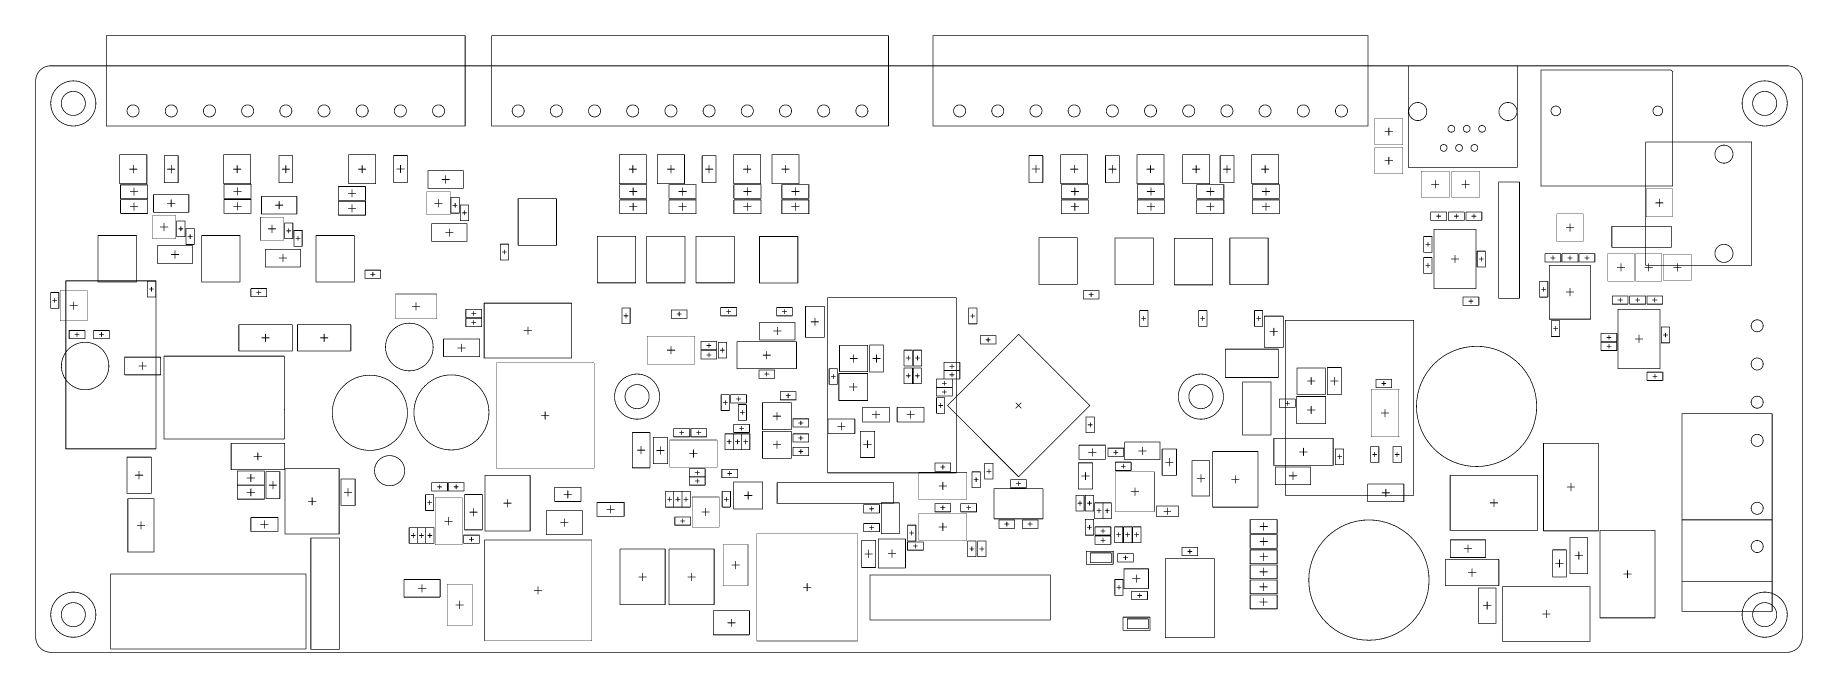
# Model space of a CAD drawing. Header units: millimetres. Extents: x 17 to 252, y 25 to 107.
import ezdxf

# ---------------------------------------------------------------- set-up
doc = ezdxf.new("R2010")
doc.units = ezdxf.units.MM
doc.layers.add('Mechanical1', color=6, linetype='Continuous')
doc.layers.add('Mechanical15', color=56, linetype='Continuous')

# ---------------------------------------------------------------- blocks, each defined once
blk = doc.blocks.new('AJ32_1008_SD70_RTE0_1')
at = {"layer": 'Mechanical15', "const_width": 0.1}
for points in [[(8.77, 6), (-8.77, 6)], [(-8.77, 6), (-8.77, -9.2)], [(8.77, 6), (8.77, -9.45)], [(-8.52, -9.45), (-8.77, -9.2)], [(8.77, -9.45), (-8.52, -9.45)]]:
    blk.add_lwpolyline(points, dxfattribs=at)
at = {"layer": 'Mechanical15', "const_width": 0.05}
for points in [[(-8.8, 6, 1), (-8.75, 6, 1)], [(-8.8, 6, 1), (-8.75, 6, 1)], [(8.75, 6, 1), (8.8, 6, 1)], [(8.75, 6, 1), (8.8, 6, 1)], [(-8.8, -9.2, 1), (-8.75, -9.2, 1)], [(-8.8, -9.2, 1), (-8.75, -9.2, 1)], [(-8.55, -9.45, 1), (-8.5, -9.45, 1)], [(-8.55, -9.45, 1), (-8.5, -9.45, 1)], [(8.75, -9.45, 1), (8.8, -9.45, 1)], [(8.75, -9.45, 1), (8.8, -9.45, 1)]]:
    blk.add_lwpolyline(points, format="xyb", close=True, dxfattribs=at)
blk = doc.blocks.new('RESC1005X04N_2')
at = {"layer": 'Mechanical15', "const_width": 0.1}
for points in [[(-1.05, -0.55), (-1.05, 0.55)], [(-1.05, 0.55), (1.05, 0.55)], [(-0.27, 0), (0.28, 0)], [(0, -0.27), (0, 0.28)], [(1.05, -0.55), (1.05, 0.55)], [(-1.05, -0.55), (1.05, -0.55)]]:
    blk.add_lwpolyline(points, dxfattribs=at)
at = {"layer": 'Mechanical15', "const_width": 0.05}
for points in [[(-1.07, 0.55, 1), (-1.03, 0.55, 1)], [(-1.07, 0.55, 1), (-1.03, 0.55, 1)], [(-0.3, 0, 1), (-0.25, 0, 1)], [(-0.02, 0.28, 1), (0.02, 0.28, 1)], [(0.25, 0, 1), (0.3, 0, 1)], [(1.03, 0.55, 1), (1.07, 0.55, 1)], [(1.03, 0.55, 1), (1.07, 0.55, 1)], [(-1.07, -0.55, 1), (-1.03, -0.55, 1)], [(-1.07, -0.55, 1), (-1.03, -0.55, 1)], [(-0.02, -0.27, 1), (0.02, -0.27, 1)], [(1.03, -0.55, 1), (1.07, -0.55, 1)], [(1.03, -0.55, 1), (1.07, -0.55, 1)]]:
    blk.add_lwpolyline(points, format="xyb", close=True, dxfattribs=at)
blk = doc.blocks.new('RESC1005X04N_3')
at = {"layer": 'Mechanical15', "const_width": 0.1}
for points in [[(-1.05, -0.55), (-1.05, 0.55)], [(-1.05, 0.55), (1.05, 0.55)], [(-0.27, 0), (0.28, 0)], [(0, -0.27), (0, 0.28)], [(1.05, -0.55), (1.05, 0.55)], [(-1.05, -0.55), (1.05, -0.55)]]:
    blk.add_lwpolyline(points, dxfattribs=at)
at = {"layer": 'Mechanical15', "const_width": 0.05}
for points in [[(-1.07, 0.55, 1), (-1.03, 0.55, 1)], [(-1.07, 0.55, 1), (-1.03, 0.55, 1)], [(-0.3, 0, 1), (-0.25, 0, 1)], [(-0.02, 0.28, 1), (0.02, 0.28, 1)], [(0.25, 0, 1), (0.3, 0, 1)], [(1.03, 0.55, 1), (1.07, 0.55, 1)], [(1.03, 0.55, 1), (1.07, 0.55, 1)], [(-1.07, -0.55, 1), (-1.03, -0.55, 1)], [(-1.07, -0.55, 1), (-1.03, -0.55, 1)], [(-0.02, -0.27, 1), (0.02, -0.27, 1)], [(1.03, -0.55, 1), (1.07, -0.55, 1)], [(1.03, -0.55, 1), (1.07, -0.55, 1)]]:
    blk.add_lwpolyline(points, format="xyb", close=True, dxfattribs=at)
blk = doc.blocks.new('LEDSC16X08X08_2N_4')
at = {"layer": 'Mechanical15', "const_width": 0.1}
for points in [[(-1.95, -0.87), (-1.95, 0.87)], [(-1.93, 0.87), (1.63, 0.87)], [(-1.4, -0.65), (-1.4, 0.65)], [(-1.4, 0.65), (1.4, 0.65)], [(1.4, -0.65), (1.4, 0.65)], [(1.63, -0.87), (1.63, 0.87)], [(-1.95, -0.87), (1.63, -0.87)], [(-1.4, -0.65), (1.4, -0.65)]]:
    blk.add_lwpolyline(points, dxfattribs=at)
at = {"layer": 'Mechanical15', "const_width": 0.05}
for points in [[(-1.97, 0.87, 1), (-1.93, 0.87, 1)], [(-1.95, 0.87, 1), (-1.9, 0.87, 1)], [(-1.42, 0.65, 1), (-1.38, 0.65, 1)], [(-1.42, 0.65, 1), (-1.38, 0.65, 1)], [(1.38, 0.65, 1), (1.42, 0.65, 1)], [(1.38, 0.65, 1), (1.42, 0.65, 1)], [(1.6, 0.87, 1), (1.65, 0.87, 1)], [(1.6, 0.87, 1), (1.65, 0.87, 1)], [(-1.97, -0.87, 1), (-1.93, -0.87, 1)], [(-1.97, -0.87, 1), (-1.93, -0.87, 1)], [(-1.42, -0.65, 1), (-1.38, -0.65, 1)], [(-1.42, -0.65, 1), (-1.38, -0.65, 1)], [(1.38, -0.65, 1), (1.42, -0.65, 1)], [(1.38, -0.65, 1), (1.42, -0.65, 1)], [(1.6, -0.87, 1), (1.65, -0.87, 1)], [(1.6, -0.87, 1), (1.65, -0.87, 1)]]:
    blk.add_lwpolyline(points, format="xyb", close=True, dxfattribs=at)
blk = doc.blocks.new('CAPC1005X06N_5')
at = {"layer": 'Mechanical15', "const_width": 0.1}
for points in [[(-1.05, 0.55), (1.05, 0.55)], [(-1.05, 0.55), (-1.05, -0.55)], [(-0.28, 0), (0.27, 0)], [(0, 0.27), (0, -0.28)], [(1.05, 0.55), (1.05, -0.55)], [(-1.05, -0.55), (1.05, -0.55)]]:
    blk.add_lwpolyline(points, dxfattribs=at)
at = {"layer": 'Mechanical15', "const_width": 0.05}
for points in [[(-1.07, 0.55, 1), (-1.03, 0.55, 1)], [(-1.07, 0.55, 1), (-1.03, 0.55, 1)], [(-0.3, 0, 1), (-0.25, 0, 1)], [(-0.02, 0.27, 1), (0.03, 0.27, 1)], [(0.25, 0, 1), (0.3, 0, 1)], [(1.03, 0.55, 1), (1.07, 0.55, 1)], [(1.03, 0.55, 1), (1.07, 0.55, 1)], [(-1.07, -0.55, 1), (-1.03, -0.55, 1)], [(-1.07, -0.55, 1), (-1.03, -0.55, 1)], [(-0.02, -0.28, 1), (0.03, -0.28, 1)], [(1.03, -0.55, 1), (1.07, -0.55, 1)], [(1.03, -0.55, 1), (1.07, -0.55, 1)]]:
    blk.add_lwpolyline(points, format="xyb", close=True, dxfattribs=at)
blk = doc.blocks.new('XTAL50X32X13_6')
at = {"layer": 'Mechanical15', "const_width": 0.1}
for points in [[(-3.25, 2), (3.25, 2)], [(-3.25, -2), (-3.25, 2)], [(3.25, -2), (3.25, 2)], [(-3.25, -2), (3.25, -2)]]:
    blk.add_lwpolyline(points, dxfattribs=at)
at = {"layer": 'Mechanical15', "const_width": 0.05}
for points in [[(-3.27, 2, 1), (-3.23, 2, 1)], [(-3.27, 2, 1), (-3.23, 2, 1)], [(3.22, 2, 1), (3.27, 2, 1)], [(3.22, 2, 1), (3.27, 2, 1)], [(-3.27, -2, 1), (-3.23, -2, 1)], [(-3.27, -2, 1), (-3.23, -2, 1)], [(3.22, -2, 1), (3.27, -2, 1)], [(3.22, -2, 1), (3.27, -2, 1)]]:
    blk.add_lwpolyline(points, format="xyb", close=True, dxfattribs=at)
blk = doc.blocks.new('XTAL32X15X09_7')
at = {"layer": 'Mechanical15', "const_width": 0.1}
for points in [[(-2.05, 1.2), (-2.05, 0.6)], [(-2.05, 1.2), (2.05, 1.2)], [(-2.05, 0.6), (-2.05, -0.6)], [(2.05, 1.17), (2.05, -1.17)], [(-2.05, -0.6), (-2.05, -1.2)], [(-2.05, -1.2), (2.05, -1.2)]]:
    blk.add_lwpolyline(points, dxfattribs=at)
at = {"layer": 'Mechanical15', "const_width": 0.05}
for points in [[(-2.07, 1.2, 1), (-2.03, 1.2, 1)], [(-2.07, 1.2, 1), (-2.03, 1.2, 1)], [(-2.07, 0.6, 1), (-2.03, 0.6, 1)], [(-2.07, 0.6, 1), (-2.03, 0.6, 1)], [(2.02, 1.2, 1), (2.07, 1.2, 1)], [(2.02, 1.17, 1), (2.07, 1.17, 1)], [(-2.07, -0.6, 1), (-2.03, -0.6, 1)], [(-2.07, -0.6, 1), (-2.03, -0.6, 1)], [(-2.07, -1.2, 1), (-2.03, -1.2, 1)], [(-2.07, -1.2, 1), (-2.03, -1.2, 1)], [(2.02, -1.17, 1), (2.07, -1.17, 1)], [(2.02, -1.2, 1), (2.07, -1.2, 1)]]:
    blk.add_lwpolyline(points, format="xyb", close=True, dxfattribs=at)
blk = doc.blocks.new('CAPC3216X09N_8')
at = {"layer": 'Mechanical15', "const_width": 0.1}
for points in [[(-2.35, 1.17), (2.35, 1.17)], [(-2.35, -1.18), (-2.35, 1.17)], [(-0.5, 0), (0.5, 0)], [(0, -0.5), (0, 0.5)], [(2.35, -1.18), (2.35, 1.17)], [(-2.35, -1.18), (2.35, -1.18)]]:
    blk.add_lwpolyline(points, dxfattribs=at)
at = {"layer": 'Mechanical15', "const_width": 0.05}
for points in [[(-2.37, 1.17, 1), (-2.33, 1.17, 1)], [(-2.37, 1.17, 1), (-2.33, 1.17, 1)], [(-0.52, 0, 1), (-0.48, 0, 1)], [(-0.02, 0.5, 1), (0.02, 0.5, 1)], [(0.48, 0, 1), (0.53, 0, 1)], [(2.33, 1.17, 1), (2.37, 1.17, 1)], [(2.33, 1.17, 1), (2.37, 1.17, 1)], [(-2.37, -1.18, 1), (-2.33, -1.18, 1)], [(-2.37, -1.18, 1), (-2.33, -1.18, 1)], [(-0.02, -0.5, 1), (0.02, -0.5, 1)], [(2.33, -1.18, 1), (2.37, -1.18, 1)], [(2.33, -1.18, 1), (2.37, -1.18, 1)]]:
    blk.add_lwpolyline(points, format="xyb", close=True, dxfattribs=at)
blk = doc.blocks.new('CAPC2012X09N_11')
at = {"layer": 'Mechanical15', "const_width": 0.1}
for points in [[(-1.75, 0.95), (-1.75, -0.95)], [(-1.75, 0.95), (1.75, 0.95)], [(-0.5, 0), (0.5, 0)], [(0, 0.5), (0, -0.5)], [(1.75, 0.95), (1.75, -0.95)], [(-1.75, -0.95), (1.75, -0.95)]]:
    blk.add_lwpolyline(points, dxfattribs=at)
at = {"layer": 'Mechanical15', "const_width": 0.05}
for points in [[(-1.77, 0.95, 1), (-1.73, 0.95, 1)], [(-1.77, 0.95, 1), (-1.73, 0.95, 1)], [(-0.53, 0, 1), (-0.48, 0, 1)], [(-0.02, 0.5, 1), (0.02, 0.5, 1)], [(0.48, 0, 1), (0.52, 0, 1)], [(1.73, 0.95, 1), (1.77, 0.95, 1)], [(1.73, 0.95, 1), (1.77, 0.95, 1)], [(-1.77, -0.95, 1), (-1.73, -0.95, 1)], [(-1.77, -0.95, 1), (-1.73, -0.95, 1)], [(-0.02, -0.5, 1), (0.02, -0.5, 1)], [(1.73, -0.95, 1), (1.77, -0.95, 1)], [(1.73, -0.95, 1), (1.77, -0.95, 1)]]:
    blk.add_lwpolyline(points, format="xyb", close=True, dxfattribs=at)
blk = doc.blocks.new('CAPC1005X06N_13')
at = {"layer": 'Mechanical15', "const_width": 0.1}
for points in [[(-1.05, 0.55), (-1.05, -0.55)], [(-1.05, 0.55), (1.05, 0.55)], [(-0.28, 0), (0.27, 0)], [(0, 0.27), (0, -0.28)], [(1.05, 0.55), (1.05, -0.55)], [(-1.05, -0.55), (1.05, -0.55)]]:
    blk.add_lwpolyline(points, dxfattribs=at)
at = {"layer": 'Mechanical15', "const_width": 0.05}
for points in [[(-1.07, 0.55, 1), (-1.03, 0.55, 1)], [(-1.07, 0.55, 1), (-1.03, 0.55, 1)], [(-0.3, 0, 1), (-0.25, 0, 1)], [(-0.02, 0.27, 1), (0.03, 0.27, 1)], [(0.25, 0, 1), (0.3, 0, 1)], [(1.03, 0.55, 1), (1.07, 0.55, 1)], [(1.03, 0.55, 1), (1.07, 0.55, 1)], [(-1.07, -0.55, 1), (-1.03, -0.55, 1)], [(-1.07, -0.55, 1), (-1.03, -0.55, 1)], [(-0.02, -0.28, 1), (0.03, -0.28, 1)], [(1.03, -0.55, 1), (1.07, -0.55, 1)], [(1.03, -0.55, 1), (1.07, -0.55, 1)]]:
    blk.add_lwpolyline(points, format="xyb", close=True, dxfattribs=at)
blk = doc.blocks.new('CAPC1005X06N_14')
at = {"layer": 'Mechanical15', "const_width": 0.1}
for points in [[(-1.05, -0.55), (-1.05, 0.55)], [(1.05, 0.55), (-1.05, 0.55)], [(0.27, 0), (-0.28, 0)], [(0, -0.28), (0, 0.27)], [(1.05, -0.55), (1.05, 0.55)], [(1.05, -0.55), (-1.05, -0.55)]]:
    blk.add_lwpolyline(points, dxfattribs=at)
at = {"layer": 'Mechanical15', "const_width": 0.05}
for points in [[(-1.07, 0.55, 1), (-1.03, 0.55, 1)], [(-1.07, 0.55, 1), (-1.03, 0.55, 1)], [(-0.3, 0, 1), (-0.25, 0, 1)], [(-0.02, 0.27, 1), (0.03, 0.27, 1)], [(0.25, 0, 1), (0.3, 0, 1)], [(1.03, 0.55, 1), (1.07, 0.55, 1)], [(1.03, 0.55, 1), (1.07, 0.55, 1)], [(-1.07, -0.55, 1), (-1.03, -0.55, 1)], [(-1.07, -0.55, 1), (-1.03, -0.55, 1)], [(-0.02, -0.28, 1), (0.03, -0.28, 1)], [(1.03, -0.55, 1), (1.07, -0.55, 1)], [(1.03, -0.55, 1), (1.07, -0.55, 1)]]:
    blk.add_lwpolyline(points, format="xyb", close=True, dxfattribs=at)
blk = doc.blocks.new('CAPC1005X06N_15')
at = {"layer": 'Mechanical15', "const_width": 0.1}
for points in [[(-1.05, -0.55), (-1.05, 0.55)], [(-1.05, 0.55), (1.05, 0.55)], [(-0.28, 0), (0.27, 0)], [(0, -0.28), (0, 0.27)], [(1.05, -0.55), (1.05, 0.55)], [(-1.05, -0.55), (1.05, -0.55)]]:
    blk.add_lwpolyline(points, dxfattribs=at)
at = {"layer": 'Mechanical15', "const_width": 0.05}
for points in [[(-1.07, 0.55, 1), (-1.03, 0.55, 1)], [(-1.07, 0.55, 1), (-1.03, 0.55, 1)], [(-0.3, 0, 1), (-0.25, 0, 1)], [(-0.02, 0.27, 1), (0.03, 0.27, 1)], [(0.25, 0, 1), (0.3, 0, 1)], [(1.03, 0.55, 1), (1.07, 0.55, 1)], [(1.03, 0.55, 1), (1.07, 0.55, 1)], [(-1.07, -0.55, 1), (-1.03, -0.55, 1)], [(-1.07, -0.55, 1), (-1.03, -0.55, 1)], [(-0.02, -0.28, 1), (0.03, -0.28, 1)], [(1.03, -0.55, 1), (1.07, -0.55, 1)], [(1.03, -0.55, 1), (1.07, -0.55, 1)]]:
    blk.add_lwpolyline(points, format="xyb", close=True, dxfattribs=at)
blk = doc.blocks.new('CAPC1005X06N_16')
at = {"layer": 'Mechanical15', "const_width": 0.1}
for points in [[(-1.05, -0.55), (-1.05, 0.55)], [(-1.05, 0.55), (1.05, 0.55)], [(-0.28, 0), (0.27, 0)], [(0, -0.28), (0, 0.27)], [(1.05, -0.55), (1.05, 0.55)], [(-1.05, -0.55), (1.05, -0.55)]]:
    blk.add_lwpolyline(points, dxfattribs=at)
at = {"layer": 'Mechanical15', "const_width": 0.05}
for points in [[(-1.07, 0.55, 1), (-1.03, 0.55, 1)], [(-1.07, 0.55, 1), (-1.03, 0.55, 1)], [(-0.3, 0, 1), (-0.25, 0, 1)], [(-0.02, 0.27, 1), (0.03, 0.27, 1)], [(0.25, 0, 1), (0.3, 0, 1)], [(1.03, 0.55, 1), (1.07, 0.55, 1)], [(1.03, 0.55, 1), (1.07, 0.55, 1)], [(-1.07, -0.55, 1), (-1.03, -0.55, 1)], [(-1.07, -0.55, 1), (-1.03, -0.55, 1)], [(-0.02, -0.28, 1), (0.03, -0.28, 1)], [(1.03, -0.55, 1), (1.07, -0.55, 1)], [(1.03, -0.55, 1), (1.07, -0.55, 1)]]:
    blk.add_lwpolyline(points, format="xyb", close=True, dxfattribs=at)
blk = doc.blocks.new('CAPC1005X06N_17')
at = {"layer": 'Mechanical15', "const_width": 0.1}
for points in [[(-1.05, -0.55), (-1.05, 0.55)], [(-1.05, 0.55), (1.05, 0.55)], [(-0.28, 0), (0.27, 0)], [(0, -0.28), (0, 0.27)], [(1.05, -0.55), (1.05, 0.55)], [(-1.05, -0.55), (1.05, -0.55)]]:
    blk.add_lwpolyline(points, dxfattribs=at)
at = {"layer": 'Mechanical15', "const_width": 0.05}
for points in [[(-1.07, 0.55, 1), (-1.03, 0.55, 1)], [(-1.07, 0.55, 1), (-1.03, 0.55, 1)], [(-0.3, 0, 1), (-0.25, 0, 1)], [(-0.02, 0.27, 1), (0.03, 0.27, 1)], [(0.25, 0, 1), (0.3, 0, 1)], [(1.03, 0.55, 1), (1.07, 0.55, 1)], [(1.03, 0.55, 1), (1.07, 0.55, 1)], [(-1.07, -0.55, 1), (-1.03, -0.55, 1)], [(-1.07, -0.55, 1), (-1.03, -0.55, 1)], [(-0.02, -0.28, 1), (0.03, -0.28, 1)], [(1.03, -0.55, 1), (1.07, -0.55, 1)], [(1.03, -0.55, 1), (1.07, -0.55, 1)]]:
    blk.add_lwpolyline(points, format="xyb", close=True, dxfattribs=at)
blk = doc.blocks.new('CAPC1005X06N_18')
at = {"layer": 'Mechanical15', "const_width": 0.1}
for points in [[(-1.05, 0.55), (-1.05, -0.55)], [(-1.05, 0.55), (1.05, 0.55)], [(-0.28, 0), (0.27, 0)], [(0, 0.27), (0, -0.28)], [(1.05, 0.55), (1.05, -0.55)], [(-1.05, -0.55), (1.05, -0.55)]]:
    blk.add_lwpolyline(points, dxfattribs=at)
at = {"layer": 'Mechanical15', "const_width": 0.05}
for points in [[(-1.07, 0.55, 1), (-1.03, 0.55, 1)], [(-1.07, 0.55, 1), (-1.03, 0.55, 1)], [(-0.3, 0, 1), (-0.25, 0, 1)], [(-0.02, 0.27, 1), (0.03, 0.27, 1)], [(0.25, 0, 1), (0.3, 0, 1)], [(1.03, 0.55, 1), (1.07, 0.55, 1)], [(1.03, 0.55, 1), (1.07, 0.55, 1)], [(-1.07, -0.55, 1), (-1.03, -0.55, 1)], [(-1.07, -0.55, 1), (-1.03, -0.55, 1)], [(-0.02, -0.28, 1), (0.03, -0.28, 1)], [(1.03, -0.55, 1), (1.07, -0.55, 1)], [(1.03, -0.55, 1), (1.07, -0.55, 1)]]:
    blk.add_lwpolyline(points, format="xyb", close=True, dxfattribs=at)
blk = doc.blocks.new('CAPC1005X06N_19')
at = {"layer": 'Mechanical15', "const_width": 0.1}
for points in [[(-1.05, 0.55), (-1.05, -0.55)], [(-1.05, 0.55), (1.05, 0.55)], [(-0.28, 0), (0.27, 0)], [(0, 0.27), (0, -0.28)], [(1.05, 0.55), (1.05, -0.55)], [(-1.05, -0.55), (1.05, -0.55)]]:
    blk.add_lwpolyline(points, dxfattribs=at)
at = {"layer": 'Mechanical15', "const_width": 0.05}
for points in [[(-1.07, 0.55, 1), (-1.03, 0.55, 1)], [(-1.07, 0.55, 1), (-1.03, 0.55, 1)], [(-0.3, 0, 1), (-0.25, 0, 1)], [(-0.02, 0.27, 1), (0.03, 0.27, 1)], [(0.25, 0, 1), (0.3, 0, 1)], [(1.03, 0.55, 1), (1.07, 0.55, 1)], [(1.03, 0.55, 1), (1.07, 0.55, 1)], [(-1.07, -0.55, 1), (-1.03, -0.55, 1)], [(-1.07, -0.55, 1), (-1.03, -0.55, 1)], [(-0.02, -0.28, 1), (0.03, -0.28, 1)], [(1.03, -0.55, 1), (1.07, -0.55, 1)], [(1.03, -0.55, 1), (1.07, -0.55, 1)]]:
    blk.add_lwpolyline(points, format="xyb", close=True, dxfattribs=at)
blk = doc.blocks.new('CAPC2012X09N_20')
at = {"layer": 'Mechanical15', "const_width": 0.1}
for points in [[(-1.75, 0.95), (-1.75, -0.95)], [(-1.75, 0.95), (1.75, 0.95)], [(-0.5, 0), (0.5, 0)], [(0, 0.5), (0, -0.5)], [(1.75, 0.95), (1.75, -0.95)], [(-1.75, -0.95), (1.75, -0.95)]]:
    blk.add_lwpolyline(points, dxfattribs=at)
at = {"layer": 'Mechanical15', "const_width": 0.05}
for points in [[(-1.77, 0.95, 1), (-1.73, 0.95, 1)], [(-1.77, 0.95, 1), (-1.73, 0.95, 1)], [(-0.53, 0, 1), (-0.48, 0, 1)], [(-0.02, 0.5, 1), (0.02, 0.5, 1)], [(0.48, 0, 1), (0.52, 0, 1)], [(1.73, 0.95, 1), (1.77, 0.95, 1)], [(1.73, 0.95, 1), (1.77, 0.95, 1)], [(-1.77, -0.95, 1), (-1.73, -0.95, 1)], [(-1.77, -0.95, 1), (-1.73, -0.95, 1)], [(-0.02, -0.5, 1), (0.02, -0.5, 1)], [(1.73, -0.95, 1), (1.77, -0.95, 1)], [(1.73, -0.95, 1), (1.77, -0.95, 1)]]:
    blk.add_lwpolyline(points, format="xyb", close=True, dxfattribs=at)
blk = doc.blocks.new('CAPC1005X06N_21')
at = {"layer": 'Mechanical15', "const_width": 0.1}
for points in [[(-1.05, -0.55), (-1.05, 0.55)], [(-1.05, 0.55), (1.05, 0.55)], [(-0.28, 0), (0.27, 0)], [(0, -0.28), (0, 0.27)], [(1.05, -0.55), (1.05, 0.55)], [(-1.05, -0.55), (1.05, -0.55)]]:
    blk.add_lwpolyline(points, dxfattribs=at)
at = {"layer": 'Mechanical15', "const_width": 0.05}
for points in [[(-1.07, 0.55, 1), (-1.03, 0.55, 1)], [(-1.07, 0.55, 1), (-1.03, 0.55, 1)], [(-0.3, 0, 1), (-0.25, 0, 1)], [(-0.02, 0.27, 1), (0.03, 0.27, 1)], [(0.25, 0, 1), (0.3, 0, 1)], [(1.03, 0.55, 1), (1.07, 0.55, 1)], [(1.03, 0.55, 1), (1.07, 0.55, 1)], [(-1.07, -0.55, 1), (-1.03, -0.55, 1)], [(-1.07, -0.55, 1), (-1.03, -0.55, 1)], [(-0.02, -0.28, 1), (0.03, -0.28, 1)], [(1.03, -0.55, 1), (1.07, -0.55, 1)], [(1.03, -0.55, 1), (1.07, -0.55, 1)]]:
    blk.add_lwpolyline(points, format="xyb", close=True, dxfattribs=at)
blk = doc.blocks.new('CAPC1005X06N_22')
at = {"layer": 'Mechanical15', "const_width": 0.1}
for points in [[(-1.05, -0.55), (-1.05, 0.55)], [(-1.05, 0.55), (1.05, 0.55)], [(-0.28, 0), (0.27, 0)], [(0, -0.28), (0, 0.27)], [(1.05, -0.55), (1.05, 0.55)], [(-1.05, -0.55), (1.05, -0.55)]]:
    blk.add_lwpolyline(points, dxfattribs=at)
at = {"layer": 'Mechanical15', "const_width": 0.05}
for points in [[(-1.07, 0.55, 1), (-1.03, 0.55, 1)], [(-1.07, 0.55, 1), (-1.03, 0.55, 1)], [(-0.3, 0, 1), (-0.25, 0, 1)], [(-0.02, 0.27, 1), (0.03, 0.27, 1)], [(0.25, 0, 1), (0.3, 0, 1)], [(1.03, 0.55, 1), (1.07, 0.55, 1)], [(1.03, 0.55, 1), (1.07, 0.55, 1)], [(-1.07, -0.55, 1), (-1.03, -0.55, 1)], [(-1.07, -0.55, 1), (-1.03, -0.55, 1)], [(-0.02, -0.28, 1), (0.03, -0.28, 1)], [(1.03, -0.55, 1), (1.07, -0.55, 1)], [(1.03, -0.55, 1), (1.07, -0.55, 1)]]:
    blk.add_lwpolyline(points, format="xyb", close=True, dxfattribs=at)
blk = doc.blocks.new('CAPC1005X06N_23')
at = {"layer": 'Mechanical15', "const_width": 0.1}
for points in [[(-1.05, -0.55), (-1.05, 0.55)], [(-1.05, 0.55), (1.05, 0.55)], [(-0.28, 0), (0.27, 0)], [(0, -0.28), (0, 0.27)], [(1.05, -0.55), (1.05, 0.55)], [(-1.05, -0.55), (1.05, -0.55)]]:
    blk.add_lwpolyline(points, dxfattribs=at)
at = {"layer": 'Mechanical15', "const_width": 0.05}
for points in [[(-1.07, 0.55, 1), (-1.03, 0.55, 1)], [(-1.07, 0.55, 1), (-1.03, 0.55, 1)], [(-0.3, 0, 1), (-0.25, 0, 1)], [(-0.02, 0.27, 1), (0.03, 0.27, 1)], [(0.25, 0, 1), (0.3, 0, 1)], [(1.03, 0.55, 1), (1.07, 0.55, 1)], [(1.03, 0.55, 1), (1.07, 0.55, 1)], [(-1.07, -0.55, 1), (-1.03, -0.55, 1)], [(-1.07, -0.55, 1), (-1.03, -0.55, 1)], [(-0.02, -0.28, 1), (0.03, -0.28, 1)], [(1.03, -0.55, 1), (1.07, -0.55, 1)], [(1.03, -0.55, 1), (1.07, -0.55, 1)]]:
    blk.add_lwpolyline(points, format="xyb", close=True, dxfattribs=at)
blk = doc.blocks.new('CAPC1005X06N_24')
at = {"layer": 'Mechanical15', "const_width": 0.1}
for points in [[(-1.05, -0.55), (-1.05, 0.55)], [(-1.05, 0.55), (1.05, 0.55)], [(-0.28, 0), (0.27, 0)], [(0, -0.28), (0, 0.27)], [(1.05, -0.55), (1.05, 0.55)], [(-1.05, -0.55), (1.05, -0.55)]]:
    blk.add_lwpolyline(points, dxfattribs=at)
at = {"layer": 'Mechanical15', "const_width": 0.05}
for points in [[(-1.07, 0.55, 1), (-1.03, 0.55, 1)], [(-1.07, 0.55, 1), (-1.03, 0.55, 1)], [(-0.3, 0, 1), (-0.25, 0, 1)], [(-0.02, 0.27, 1), (0.03, 0.27, 1)], [(0.25, 0, 1), (0.3, 0, 1)], [(1.03, 0.55, 1), (1.07, 0.55, 1)], [(1.03, 0.55, 1), (1.07, 0.55, 1)], [(-1.07, -0.55, 1), (-1.03, -0.55, 1)], [(-1.07, -0.55, 1), (-1.03, -0.55, 1)], [(-0.02, -0.28, 1), (0.03, -0.28, 1)], [(1.03, -0.55, 1), (1.07, -0.55, 1)], [(1.03, -0.55, 1), (1.07, -0.55, 1)]]:
    blk.add_lwpolyline(points, format="xyb", close=True, dxfattribs=at)
blk = doc.blocks.new('CAPC1005X06N_25')
at = {"layer": 'Mechanical15', "const_width": 0.1}
for points in [[(-1.05, -0.55), (-1.05, 0.55)], [(-1.05, 0.55), (1.05, 0.55)], [(-0.28, 0), (0.27, 0)], [(0, -0.28), (0, 0.27)], [(1.05, -0.55), (1.05, 0.55)], [(-1.05, -0.55), (1.05, -0.55)]]:
    blk.add_lwpolyline(points, dxfattribs=at)
at = {"layer": 'Mechanical15', "const_width": 0.05}
for points in [[(-1.07, 0.55, 1), (-1.03, 0.55, 1)], [(-1.07, 0.55, 1), (-1.03, 0.55, 1)], [(-0.3, 0, 1), (-0.25, 0, 1)], [(-0.02, 0.27, 1), (0.03, 0.27, 1)], [(0.25, 0, 1), (0.3, 0, 1)], [(1.03, 0.55, 1), (1.07, 0.55, 1)], [(1.03, 0.55, 1), (1.07, 0.55, 1)], [(-1.07, -0.55, 1), (-1.03, -0.55, 1)], [(-1.07, -0.55, 1), (-1.03, -0.55, 1)], [(-0.02, -0.28, 1), (0.03, -0.28, 1)], [(1.03, -0.55, 1), (1.07, -0.55, 1)], [(1.03, -0.55, 1), (1.07, -0.55, 1)]]:
    blk.add_lwpolyline(points, format="xyb", close=True, dxfattribs=at)
blk = doc.blocks.new('CAPC1005X06N_26')
at = {"layer": 'Mechanical15', "const_width": 0.1}
for points in [[(-1.05, -0.55), (-1.05, 0.55)], [(1.05, 0.55), (-1.05, 0.55)], [(0.27, 0), (-0.28, 0)], [(0, -0.28), (0, 0.27)], [(1.05, -0.55), (1.05, 0.55)], [(1.05, -0.55), (-1.05, -0.55)]]:
    blk.add_lwpolyline(points, dxfattribs=at)
at = {"layer": 'Mechanical15', "const_width": 0.05}
for points in [[(-1.07, 0.55, 1), (-1.03, 0.55, 1)], [(-1.07, 0.55, 1), (-1.03, 0.55, 1)], [(-0.3, 0, 1), (-0.25, 0, 1)], [(-0.02, 0.27, 1), (0.03, 0.27, 1)], [(0.25, 0, 1), (0.3, 0, 1)], [(1.03, 0.55, 1), (1.07, 0.55, 1)], [(1.03, 0.55, 1), (1.07, 0.55, 1)], [(-1.07, -0.55, 1), (-1.03, -0.55, 1)], [(-1.07, -0.55, 1), (-1.03, -0.55, 1)], [(-0.02, -0.28, 1), (0.03, -0.28, 1)], [(1.03, -0.55, 1), (1.07, -0.55, 1)], [(1.03, -0.55, 1), (1.07, -0.55, 1)]]:
    blk.add_lwpolyline(points, format="xyb", close=True, dxfattribs=at)
blk = doc.blocks.new('CAPC1005X06N_27')
at = {"layer": 'Mechanical15', "const_width": 0.1}
for points in [[(-1.05, -0.55), (-1.05, 0.55)], [(-1.05, 0.55), (1.05, 0.55)], [(-0.28, 0), (0.27, 0)], [(0, -0.28), (0, 0.27)], [(1.05, -0.55), (1.05, 0.55)], [(-1.05, -0.55), (1.05, -0.55)]]:
    blk.add_lwpolyline(points, dxfattribs=at)
at = {"layer": 'Mechanical15', "const_width": 0.05}
for points in [[(-1.07, 0.55, 1), (-1.03, 0.55, 1)], [(-1.07, 0.55, 1), (-1.03, 0.55, 1)], [(-0.3, 0, 1), (-0.25, 0, 1)], [(-0.02, 0.27, 1), (0.03, 0.27, 1)], [(0.25, 0, 1), (0.3, 0, 1)], [(1.03, 0.55, 1), (1.07, 0.55, 1)], [(1.03, 0.55, 1), (1.07, 0.55, 1)], [(-1.07, -0.55, 1), (-1.03, -0.55, 1)], [(-1.07, -0.55, 1), (-1.03, -0.55, 1)], [(-0.02, -0.28, 1), (0.03, -0.28, 1)], [(1.03, -0.55, 1), (1.07, -0.55, 1)], [(1.03, -0.55, 1), (1.07, -0.55, 1)]]:
    blk.add_lwpolyline(points, format="xyb", close=True, dxfattribs=at)
blk = doc.blocks.new('CAPC1005X06N_28')
at = {"layer": 'Mechanical15', "const_width": 0.1}
for points in [[(-1.05, 0.55), (-1.05, -0.55)], [(1.05, 0.55), (-1.05, 0.55)], [(0.27, 0), (-0.28, 0)], [(0, 0.27), (0, -0.28)], [(1.05, 0.55), (1.05, -0.55)], [(1.05, -0.55), (-1.05, -0.55)]]:
    blk.add_lwpolyline(points, dxfattribs=at)
at = {"layer": 'Mechanical15', "const_width": 0.05}
for points in [[(-1.07, 0.55, 1), (-1.03, 0.55, 1)], [(-1.07, 0.55, 1), (-1.03, 0.55, 1)], [(-0.3, 0, 1), (-0.25, 0, 1)], [(-0.02, 0.27, 1), (0.03, 0.27, 1)], [(0.25, 0, 1), (0.3, 0, 1)], [(1.03, 0.55, 1), (1.07, 0.55, 1)], [(1.03, 0.55, 1), (1.07, 0.55, 1)], [(-1.07, -0.55, 1), (-1.03, -0.55, 1)], [(-1.07, -0.55, 1), (-1.03, -0.55, 1)], [(-0.02, -0.28, 1), (0.03, -0.28, 1)], [(1.03, -0.55, 1), (1.07, -0.55, 1)], [(1.03, -0.55, 1), (1.07, -0.55, 1)]]:
    blk.add_lwpolyline(points, format="xyb", close=True, dxfattribs=at)
blk = doc.blocks.new('CAPC1005X06N_29')
at = {"layer": 'Mechanical15', "const_width": 0.1}
for points in [[(-1.05, -0.55), (-1.05, 0.55)], [(-1.05, 0.55), (1.05, 0.55)], [(-0.28, 0), (0.27, 0)], [(0, -0.28), (0, 0.27)], [(1.05, -0.55), (1.05, 0.55)], [(-1.05, -0.55), (1.05, -0.55)]]:
    blk.add_lwpolyline(points, dxfattribs=at)
at = {"layer": 'Mechanical15', "const_width": 0.05}
for points in [[(-1.07, 0.55, 1), (-1.03, 0.55, 1)], [(-1.07, 0.55, 1), (-1.03, 0.55, 1)], [(-0.3, 0, 1), (-0.25, 0, 1)], [(-0.02, 0.27, 1), (0.03, 0.27, 1)], [(0.25, 0, 1), (0.3, 0, 1)], [(1.03, 0.55, 1), (1.07, 0.55, 1)], [(1.03, 0.55, 1), (1.07, 0.55, 1)], [(-1.07, -0.55, 1), (-1.03, -0.55, 1)], [(-1.07, -0.55, 1), (-1.03, -0.55, 1)], [(-0.02, -0.28, 1), (0.03, -0.28, 1)], [(1.03, -0.55, 1), (1.07, -0.55, 1)], [(1.03, -0.55, 1), (1.07, -0.55, 1)]]:
    blk.add_lwpolyline(points, format="xyb", close=True, dxfattribs=at)
blk = doc.blocks.new('CAPC1005X06N_30')
at = {"layer": 'Mechanical15', "const_width": 0.1}
for points in [[(-1.05, 0.55), (-1.05, -0.55)], [(1.05, 0.55), (-1.05, 0.55)], [(0.27, 0), (-0.28, 0)], [(0, 0.27), (0, -0.28)], [(1.05, 0.55), (1.05, -0.55)], [(1.05, -0.55), (-1.05, -0.55)]]:
    blk.add_lwpolyline(points, dxfattribs=at)
at = {"layer": 'Mechanical15', "const_width": 0.05}
for points in [[(-1.07, 0.55, 1), (-1.03, 0.55, 1)], [(-1.07, 0.55, 1), (-1.03, 0.55, 1)], [(-0.3, 0, 1), (-0.25, 0, 1)], [(-0.02, 0.27, 1), (0.03, 0.27, 1)], [(0.25, 0, 1), (0.3, 0, 1)], [(1.03, 0.55, 1), (1.07, 0.55, 1)], [(1.03, 0.55, 1), (1.07, 0.55, 1)], [(-1.07, -0.55, 1), (-1.03, -0.55, 1)], [(-1.07, -0.55, 1), (-1.03, -0.55, 1)], [(-0.02, -0.28, 1), (0.03, -0.28, 1)], [(1.03, -0.55, 1), (1.07, -0.55, 1)], [(1.03, -0.55, 1), (1.07, -0.55, 1)]]:
    blk.add_lwpolyline(points, format="xyb", close=True, dxfattribs=at)
blk = doc.blocks.new('CAPC1005X06N_31')
at = {"layer": 'Mechanical15', "const_width": 0.1}
for points in [[(-1.05, -0.55), (-1.05, 0.55)], [(-1.05, 0.55), (1.05, 0.55)], [(-0.28, 0), (0.27, 0)], [(0, -0.28), (0, 0.27)], [(1.05, -0.55), (1.05, 0.55)], [(-1.05, -0.55), (1.05, -0.55)]]:
    blk.add_lwpolyline(points, dxfattribs=at)
at = {"layer": 'Mechanical15', "const_width": 0.05}
for points in [[(-1.07, 0.55, 1), (-1.03, 0.55, 1)], [(-1.07, 0.55, 1), (-1.03, 0.55, 1)], [(-0.3, 0, 1), (-0.25, 0, 1)], [(-0.02, 0.27, 1), (0.03, 0.27, 1)], [(0.25, 0, 1), (0.3, 0, 1)], [(1.03, 0.55, 1), (1.07, 0.55, 1)], [(1.03, 0.55, 1), (1.07, 0.55, 1)], [(-1.07, -0.55, 1), (-1.03, -0.55, 1)], [(-1.07, -0.55, 1), (-1.03, -0.55, 1)], [(-0.02, -0.28, 1), (0.03, -0.28, 1)], [(1.03, -0.55, 1), (1.07, -0.55, 1)], [(1.03, -0.55, 1), (1.07, -0.55, 1)]]:
    blk.add_lwpolyline(points, format="xyb", close=True, dxfattribs=at)
blk = doc.blocks.new('CAPC1005X06N_33')
at = {"layer": 'Mechanical15', "const_width": 0.1}
for points in [[(-1.05, -0.55), (-1.05, 0.55)], [(1.05, 0.55), (-1.05, 0.55)], [(0.27, 0), (-0.28, 0)], [(0, -0.28), (0, 0.27)], [(1.05, -0.55), (1.05, 0.55)], [(1.05, -0.55), (-1.05, -0.55)]]:
    blk.add_lwpolyline(points, dxfattribs=at)
at = {"layer": 'Mechanical15', "const_width": 0.05}
for points in [[(-1.07, 0.55, 1), (-1.03, 0.55, 1)], [(-1.07, 0.55, 1), (-1.03, 0.55, 1)], [(-0.3, 0, 1), (-0.25, 0, 1)], [(-0.02, 0.27, 1), (0.03, 0.27, 1)], [(0.25, 0, 1), (0.3, 0, 1)], [(1.03, 0.55, 1), (1.07, 0.55, 1)], [(1.03, 0.55, 1), (1.07, 0.55, 1)], [(-1.07, -0.55, 1), (-1.03, -0.55, 1)], [(-1.07, -0.55, 1), (-1.03, -0.55, 1)], [(-0.02, -0.28, 1), (0.03, -0.28, 1)], [(1.03, -0.55, 1), (1.07, -0.55, 1)], [(1.03, -0.55, 1), (1.07, -0.55, 1)]]:
    blk.add_lwpolyline(points, format="xyb", close=True, dxfattribs=at)
blk = doc.blocks.new('CAPC1005X06N_34')
at = {"layer": 'Mechanical15', "const_width": 0.1}
for points in [[(-1.05, -0.55), (-1.05, 0.55)], [(1.05, 0.55), (-1.05, 0.55)], [(0.27, 0), (-0.28, 0)], [(0, -0.28), (0, 0.27)], [(1.05, -0.55), (1.05, 0.55)], [(1.05, -0.55), (-1.05, -0.55)]]:
    blk.add_lwpolyline(points, dxfattribs=at)
at = {"layer": 'Mechanical15', "const_width": 0.05}
for points in [[(-1.07, 0.55, 1), (-1.03, 0.55, 1)], [(-1.07, 0.55, 1), (-1.03, 0.55, 1)], [(-0.3, 0, 1), (-0.25, 0, 1)], [(-0.02, 0.27, 1), (0.03, 0.27, 1)], [(0.25, 0, 1), (0.3, 0, 1)], [(1.03, 0.55, 1), (1.07, 0.55, 1)], [(1.03, 0.55, 1), (1.07, 0.55, 1)], [(-1.07, -0.55, 1), (-1.03, -0.55, 1)], [(-1.07, -0.55, 1), (-1.03, -0.55, 1)], [(-0.02, -0.28, 1), (0.03, -0.28, 1)], [(1.03, -0.55, 1), (1.07, -0.55, 1)], [(1.03, -0.55, 1), (1.07, -0.55, 1)]]:
    blk.add_lwpolyline(points, format="xyb", close=True, dxfattribs=at)
blk = doc.blocks.new('CAPC2012X14N_35')
at = {"layer": 'Mechanical15', "const_width": 0.1}
for points in [[(-1.75, -0.95), (-1.75, 0.95)], [(1.75, 0.95), (-1.75, 0.95)], [(0.5, 0), (-0.5, 0)], [(0, -0.5), (0, 0.5)], [(1.75, -0.95), (1.75, 0.95)], [(1.75, -0.95), (-1.75, -0.95)]]:
    blk.add_lwpolyline(points, dxfattribs=at)
at = {"layer": 'Mechanical15', "const_width": 0.05}
for points in [[(-1.77, 0.95, 1), (-1.73, 0.95, 1)], [(-1.77, 0.95, 1), (-1.73, 0.95, 1)], [(-0.53, 0, 1), (-0.48, 0, 1)], [(-0.02, 0.5, 1), (0.02, 0.5, 1)], [(0.48, 0, 1), (0.52, 0, 1)], [(1.73, 0.95, 1), (1.77, 0.95, 1)], [(1.73, 0.95, 1), (1.77, 0.95, 1)], [(-1.77, -0.95, 1), (-1.73, -0.95, 1)], [(-1.77, -0.95, 1), (-1.73, -0.95, 1)], [(-0.02, -0.5, 1), (0.02, -0.5, 1)], [(1.73, -0.95, 1), (1.77, -0.95, 1)], [(1.73, -0.95, 1), (1.77, -0.95, 1)]]:
    blk.add_lwpolyline(points, format="xyb", close=True, dxfattribs=at)
blk = doc.blocks.new('CAPC1005X06N_36')
at = {"layer": 'Mechanical15', "const_width": 0.1}
for points in [[(-1.05, -0.55), (-1.05, 0.55)], [(-1.05, 0.55), (1.05, 0.55)], [(-0.28, 0), (0.27, 0)], [(0, -0.28), (0, 0.27)], [(1.05, -0.55), (1.05, 0.55)], [(-1.05, -0.55), (1.05, -0.55)]]:
    blk.add_lwpolyline(points, dxfattribs=at)
at = {"layer": 'Mechanical15', "const_width": 0.05}
for points in [[(-1.07, 0.55, 1), (-1.03, 0.55, 1)], [(-1.07, 0.55, 1), (-1.03, 0.55, 1)], [(-0.3, 0, 1), (-0.25, 0, 1)], [(-0.02, 0.27, 1), (0.03, 0.27, 1)], [(0.25, 0, 1), (0.3, 0, 1)], [(1.03, 0.55, 1), (1.07, 0.55, 1)], [(1.03, 0.55, 1), (1.07, 0.55, 1)], [(-1.07, -0.55, 1), (-1.03, -0.55, 1)], [(-1.07, -0.55, 1), (-1.03, -0.55, 1)], [(-0.02, -0.28, 1), (0.03, -0.28, 1)], [(1.03, -0.55, 1), (1.07, -0.55, 1)], [(1.03, -0.55, 1), (1.07, -0.55, 1)]]:
    blk.add_lwpolyline(points, format="xyb", close=True, dxfattribs=at)
blk = doc.blocks.new('CAPC1005X06N_38')
at = {"layer": 'Mechanical15', "const_width": 0.1}
for points in [[(-1.05, 0.55), (-1.05, -0.55)], [(1.05, 0.55), (-1.05, 0.55)], [(0.27, 0), (-0.28, 0)], [(0, 0.27), (0, -0.28)], [(1.05, 0.55), (1.05, -0.55)], [(1.05, -0.55), (-1.05, -0.55)]]:
    blk.add_lwpolyline(points, dxfattribs=at)
at = {"layer": 'Mechanical15', "const_width": 0.05}
for points in [[(-1.07, 0.55, 1), (-1.03, 0.55, 1)], [(-1.07, 0.55, 1), (-1.03, 0.55, 1)], [(-0.3, 0, 1), (-0.25, 0, 1)], [(-0.02, 0.27, 1), (0.03, 0.27, 1)], [(0.25, 0, 1), (0.3, 0, 1)], [(1.03, 0.55, 1), (1.07, 0.55, 1)], [(1.03, 0.55, 1), (1.07, 0.55, 1)], [(-1.07, -0.55, 1), (-1.03, -0.55, 1)], [(-1.07, -0.55, 1), (-1.03, -0.55, 1)], [(-0.02, -0.28, 1), (0.03, -0.28, 1)], [(1.03, -0.55, 1), (1.07, -0.55, 1)], [(1.03, -0.55, 1), (1.07, -0.55, 1)]]:
    blk.add_lwpolyline(points, format="xyb", close=True, dxfattribs=at)
blk = doc.blocks.new('CAPC3225X27N_39')
at = {"layer": 'Mechanical15', "const_width": 0.1}
for points in [[(-2.4, -1.6), (-2.4, 1.6)], [(-2.4, 1.6), (2.4, 1.6)], [(-0.5, 0), (0.5, 0)], [(0, -0.5), (0, 0.5)], [(2.4, -1.6), (2.4, 1.6)], [(-2.4, -1.6), (2.4, -1.6)]]:
    blk.add_lwpolyline(points, dxfattribs=at)
at = {"layer": 'Mechanical15', "const_width": 0.05}
for points in [[(-2.42, 1.6, 1), (-2.38, 1.6, 1)], [(-2.42, 1.6, 1), (-2.38, 1.6, 1)], [(-0.52, 0, 1), (-0.48, 0, 1)], [(-0.02, 0.5, 1), (0.02, 0.5, 1)], [(0.48, 0, 1), (0.52, 0, 1)], [(2.38, 1.6, 1), (2.42, 1.6, 1)], [(2.38, 1.6, 1), (2.42, 1.6, 1)], [(-2.42, -1.6, 1), (-2.38, -1.6, 1)], [(-2.42, -1.6, 1), (-2.38, -1.6, 1)], [(-0.02, -0.5, 1), (0.02, -0.5, 1)], [(2.38, -1.6, 1), (2.42, -1.6, 1)], [(2.38, -1.6, 1), (2.42, -1.6, 1)]]:
    blk.add_lwpolyline(points, format="xyb", close=True, dxfattribs=at)
blk = doc.blocks.new('CAPC2012X09N_40')
at = {"layer": 'Mechanical15', "const_width": 0.1}
for points in [[(-1.75, -0.95), (-1.75, 0.95)], [(-1.75, 0.95), (1.75, 0.95)], [(-0.5, 0), (0.5, 0)], [(0, -0.5), (0, 0.5)], [(1.75, -0.95), (1.75, 0.95)], [(-1.75, -0.95), (1.75, -0.95)]]:
    blk.add_lwpolyline(points, dxfattribs=at)
at = {"layer": 'Mechanical15', "const_width": 0.05}
for points in [[(-1.77, 0.95, 1), (-1.73, 0.95, 1)], [(-1.77, 0.95, 1), (-1.73, 0.95, 1)], [(-0.53, 0, 1), (-0.48, 0, 1)], [(-0.02, 0.5, 1), (0.02, 0.5, 1)], [(0.48, 0, 1), (0.52, 0, 1)], [(1.73, 0.95, 1), (1.77, 0.95, 1)], [(1.73, 0.95, 1), (1.77, 0.95, 1)], [(-1.77, -0.95, 1), (-1.73, -0.95, 1)], [(-1.77, -0.95, 1), (-1.73, -0.95, 1)], [(-0.02, -0.5, 1), (0.02, -0.5, 1)], [(1.73, -0.95, 1), (1.77, -0.95, 1)], [(1.73, -0.95, 1), (1.77, -0.95, 1)]]:
    blk.add_lwpolyline(points, format="xyb", close=True, dxfattribs=at)
blk = doc.blocks.new('CAPC3216X09N_41')
at = {"layer": 'Mechanical15', "const_width": 0.1}
for points in [[(-2.35, 1.17), (2.35, 1.17)], [(-2.35, 1.17), (-2.35, -1.18)], [(-0.5, 0), (0.5, 0)], [(0, 0.5), (0, -0.5)], [(2.35, 1.17), (2.35, -1.18)], [(-2.35, -1.18), (2.35, -1.18)]]:
    blk.add_lwpolyline(points, dxfattribs=at)
at = {"layer": 'Mechanical15', "const_width": 0.05}
for points in [[(-2.37, 1.17, 1), (-2.33, 1.17, 1)], [(-2.37, 1.17, 1), (-2.33, 1.17, 1)], [(-0.52, 0, 1), (-0.48, 0, 1)], [(-0.02, 0.5, 1), (0.02, 0.5, 1)], [(0.48, 0, 1), (0.53, 0, 1)], [(2.33, 1.17, 1), (2.37, 1.17, 1)], [(2.33, 1.17, 1), (2.37, 1.17, 1)], [(-2.37, -1.18, 1), (-2.33, -1.18, 1)], [(-2.37, -1.18, 1), (-2.33, -1.18, 1)], [(-0.02, -0.5, 1), (0.02, -0.5, 1)], [(2.33, -1.18, 1), (2.37, -1.18, 1)], [(2.33, -1.18, 1), (2.37, -1.18, 1)]]:
    blk.add_lwpolyline(points, format="xyb", close=True, dxfattribs=at)
blk = doc.blocks.new('CAPC1005X06N_42')
at = {"layer": 'Mechanical15', "const_width": 0.1}
for points in [[(-1.05, 0.55), (-1.05, -0.55)], [(-1.05, 0.55), (1.05, 0.55)], [(-0.28, 0), (0.27, 0)], [(0, 0.27), (0, -0.28)], [(1.05, 0.55), (1.05, -0.55)], [(-1.05, -0.55), (1.05, -0.55)]]:
    blk.add_lwpolyline(points, dxfattribs=at)
at = {"layer": 'Mechanical15', "const_width": 0.05}
for points in [[(-1.07, 0.55, 1), (-1.03, 0.55, 1)], [(-1.07, 0.55, 1), (-1.03, 0.55, 1)], [(-0.3, 0, 1), (-0.25, 0, 1)], [(-0.02, 0.27, 1), (0.03, 0.27, 1)], [(0.25, 0, 1), (0.3, 0, 1)], [(1.03, 0.55, 1), (1.07, 0.55, 1)], [(1.03, 0.55, 1), (1.07, 0.55, 1)], [(-1.07, -0.55, 1), (-1.03, -0.55, 1)], [(-1.07, -0.55, 1), (-1.03, -0.55, 1)], [(-0.02, -0.28, 1), (0.03, -0.28, 1)], [(1.03, -0.55, 1), (1.07, -0.55, 1)], [(1.03, -0.55, 1), (1.07, -0.55, 1)]]:
    blk.add_lwpolyline(points, format="xyb", close=True, dxfattribs=at)
blk = doc.blocks.new('CAPC5750X25N_43')
at = {"layer": 'Mechanical15', "const_width": 0.1}
for points in [[(-3.7, 3), (3.7, 3)], [(-3.7, 3), (-3.7, -3)], [(3.7, 3), (3.7, -3)], [(-0.5, 0), (0.5, 0)], [(0, 0.5), (0, -0.5)], [(-3.7, -3), (3.7, -3)]]:
    blk.add_lwpolyline(points, dxfattribs=at)
at = {"layer": 'Mechanical15', "const_width": 0.05}
for points in [[(-3.72, 3, 1), (-3.68, 3, 1)], [(-3.72, 3, 1), (-3.68, 3, 1)], [(3.68, 3, 1), (3.72, 3, 1)], [(3.68, 3, 1), (3.72, 3, 1)], [(-0.52, 0, 1), (-0.48, 0, 1)], [(-0.02, 0.5, 1), (0.02, 0.5, 1)], [(0.48, 0, 1), (0.53, 0, 1)], [(-0.02, -0.5, 1), (0.02, -0.5, 1)], [(-3.72, -3, 1), (-3.68, -3, 1)], [(-3.72, -3, 1), (-3.68, -3, 1)], [(3.68, -3, 1), (3.72, -3, 1)], [(3.68, -3, 1), (3.72, -3, 1)]]:
    blk.add_lwpolyline(points, format="xyb", close=True, dxfattribs=at)
blk = doc.blocks.new('CAPC1005X06N_44')
at = {"layer": 'Mechanical15', "const_width": 0.1}
for points in [[(-1.05, 0.55), (-1.05, -0.55)], [(-1.05, 0.55), (1.05, 0.55)], [(-0.28, 0), (0.27, 0)], [(0, 0.27), (0, -0.28)], [(1.05, 0.55), (1.05, -0.55)], [(-1.05, -0.55), (1.05, -0.55)]]:
    blk.add_lwpolyline(points, dxfattribs=at)
at = {"layer": 'Mechanical15', "const_width": 0.05}
for points in [[(-1.07, 0.55, 1), (-1.03, 0.55, 1)], [(-1.07, 0.55, 1), (-1.03, 0.55, 1)], [(-0.3, 0, 1), (-0.25, 0, 1)], [(-0.02, 0.27, 1), (0.03, 0.27, 1)], [(0.25, 0, 1), (0.3, 0, 1)], [(1.03, 0.55, 1), (1.07, 0.55, 1)], [(1.03, 0.55, 1), (1.07, 0.55, 1)], [(-1.07, -0.55, 1), (-1.03, -0.55, 1)], [(-1.07, -0.55, 1), (-1.03, -0.55, 1)], [(-0.02, -0.28, 1), (0.03, -0.28, 1)], [(1.03, -0.55, 1), (1.07, -0.55, 1)], [(1.03, -0.55, 1), (1.07, -0.55, 1)]]:
    blk.add_lwpolyline(points, format="xyb", close=True, dxfattribs=at)
blk = doc.blocks.new('CAPC5750X25N_45')
at = {"layer": 'Mechanical15', "const_width": 0.1}
for points in [[(-3.7, 3), (3.7, 3)], [(-3.7, 3), (-3.7, -3)], [(3.7, 3), (3.7, -3)], [(-0.5, 0), (0.5, 0)], [(0, 0.5), (0, -0.5)], [(-3.7, -3), (3.7, -3)]]:
    blk.add_lwpolyline(points, dxfattribs=at)
at = {"layer": 'Mechanical15', "const_width": 0.05}
for points in [[(-3.72, 3, 1), (-3.68, 3, 1)], [(-3.72, 3, 1), (-3.68, 3, 1)], [(3.68, 3, 1), (3.72, 3, 1)], [(3.68, 3, 1), (3.72, 3, 1)], [(-0.52, 0, 1), (-0.48, 0, 1)], [(-0.02, 0.5, 1), (0.02, 0.5, 1)], [(0.48, 0, 1), (0.53, 0, 1)], [(-0.02, -0.5, 1), (0.02, -0.5, 1)], [(-3.72, -3, 1), (-3.68, -3, 1)], [(-3.72, -3, 1), (-3.68, -3, 1)], [(3.68, -3, 1), (3.72, -3, 1)], [(3.68, -3, 1), (3.72, -3, 1)]]:
    blk.add_lwpolyline(points, format="xyb", close=True, dxfattribs=at)
blk = doc.blocks.new('CAPC5750X25N_46')
at = {"layer": 'Mechanical15', "const_width": 0.1}
for points in [[(-3.7, 3), (3.7, 3)], [(-3.7, 3), (-3.7, -3)], [(3.7, 3), (3.7, -3)], [(-0.5, 0), (0.5, 0)], [(0, 0.5), (0, -0.5)], [(-3.7, -3), (3.7, -3)]]:
    blk.add_lwpolyline(points, dxfattribs=at)
at = {"layer": 'Mechanical15', "const_width": 0.05}
for points in [[(-3.72, 3, 1), (-3.68, 3, 1)], [(-3.72, 3, 1), (-3.68, 3, 1)], [(3.68, 3, 1), (3.72, 3, 1)], [(3.68, 3, 1), (3.72, 3, 1)], [(-0.52, 0, 1), (-0.48, 0, 1)], [(-0.02, 0.5, 1), (0.02, 0.5, 1)], [(0.48, 0, 1), (0.53, 0, 1)], [(-0.02, -0.5, 1), (0.02, -0.5, 1)], [(-3.72, -3, 1), (-3.68, -3, 1)], [(-3.72, -3, 1), (-3.68, -3, 1)], [(3.68, -3, 1), (3.72, -3, 1)], [(3.68, -3, 1), (3.72, -3, 1)]]:
    blk.add_lwpolyline(points, format="xyb", close=True, dxfattribs=at)
blk = doc.blocks.new('CAPC3225X27N_47')
at = {"layer": 'Mechanical15', "const_width": 0.1}
for points in [[(-2.4, -1.6), (-2.4, 1.6)], [(-2.4, 1.6), (2.4, 1.6)], [(-0.5, 0), (0.5, 0)], [(0, -0.5), (0, 0.5)], [(2.4, -1.6), (2.4, 1.6)], [(-2.4, -1.6), (2.4, -1.6)]]:
    blk.add_lwpolyline(points, dxfattribs=at)
at = {"layer": 'Mechanical15', "const_width": 0.05}
for points in [[(-2.42, 1.6, 1), (-2.38, 1.6, 1)], [(-2.42, 1.6, 1), (-2.38, 1.6, 1)], [(-0.52, 0, 1), (-0.48, 0, 1)], [(-0.02, 0.5, 1), (0.02, 0.5, 1)], [(0.48, 0, 1), (0.52, 0, 1)], [(2.38, 1.6, 1), (2.42, 1.6, 1)], [(2.38, 1.6, 1), (2.42, 1.6, 1)], [(-2.42, -1.6, 1), (-2.38, -1.6, 1)], [(-2.42, -1.6, 1), (-2.38, -1.6, 1)], [(-0.02, -0.5, 1), (0.02, -0.5, 1)], [(2.38, -1.6, 1), (2.42, -1.6, 1)], [(2.38, -1.6, 1), (2.42, -1.6, 1)]]:
    blk.add_lwpolyline(points, format="xyb", close=True, dxfattribs=at)
blk = doc.blocks.new('CAPC1005X06N_48')
at = {"layer": 'Mechanical15', "const_width": 0.1}
for points in [[(1.05, 0.55), (-1.05, 0.55)], [(-1.05, -0.55), (-1.05, 0.55)], [(0.27, 0), (-0.28, 0)], [(0, -0.28), (0, 0.27)], [(1.05, -0.55), (1.05, 0.55)], [(1.05, -0.55), (-1.05, -0.55)]]:
    blk.add_lwpolyline(points, dxfattribs=at)
at = {"layer": 'Mechanical15', "const_width": 0.05}
for points in [[(-1.07, 0.55, 1), (-1.03, 0.55, 1)], [(-1.07, 0.55, 1), (-1.03, 0.55, 1)], [(-0.3, 0, 1), (-0.25, 0, 1)], [(-0.02, 0.27, 1), (0.03, 0.27, 1)], [(0.25, 0, 1), (0.3, 0, 1)], [(1.03, 0.55, 1), (1.07, 0.55, 1)], [(1.03, 0.55, 1), (1.07, 0.55, 1)], [(-1.07, -0.55, 1), (-1.03, -0.55, 1)], [(-1.07, -0.55, 1), (-1.03, -0.55, 1)], [(-0.02, -0.28, 1), (0.03, -0.28, 1)], [(1.03, -0.55, 1), (1.07, -0.55, 1)], [(1.03, -0.55, 1), (1.07, -0.55, 1)]]:
    blk.add_lwpolyline(points, format="xyb", close=True, dxfattribs=at)
blk = doc.blocks.new('CAPC3216X09N_49')
at = {"layer": 'Mechanical15', "const_width": 0.1}
for points in [[(2.35, 1.17), (-2.35, 1.17)], [(-2.35, 1.17), (-2.35, -1.18)], [(0.5, 0), (-0.5, 0)], [(0, 0.5), (0, -0.5)], [(2.35, 1.17), (2.35, -1.18)], [(2.35, -1.18), (-2.35, -1.18)]]:
    blk.add_lwpolyline(points, dxfattribs=at)
at = {"layer": 'Mechanical15', "const_width": 0.05}
for points in [[(-2.37, 1.17, 1), (-2.33, 1.17, 1)], [(-2.37, 1.17, 1), (-2.33, 1.17, 1)], [(-0.52, 0, 1), (-0.48, 0, 1)], [(-0.02, 0.5, 1), (0.02, 0.5, 1)], [(0.48, 0, 1), (0.53, 0, 1)], [(2.33, 1.17, 1), (2.37, 1.17, 1)], [(2.33, 1.17, 1), (2.37, 1.17, 1)], [(-2.37, -1.18, 1), (-2.33, -1.18, 1)], [(-2.37, -1.18, 1), (-2.33, -1.18, 1)], [(-0.02, -0.5, 1), (0.02, -0.5, 1)], [(2.33, -1.18, 1), (2.37, -1.18, 1)], [(2.33, -1.18, 1), (2.37, -1.18, 1)]]:
    blk.add_lwpolyline(points, format="xyb", close=True, dxfattribs=at)
blk = doc.blocks.new('CAPC3216X09N_51')
at = {"layer": 'Mechanical15', "const_width": 0.1}
for points in [[(2.35, 1.17), (-2.35, 1.17)], [(-2.35, -1.18), (-2.35, 1.17)], [(0.5, 0), (-0.5, 0)], [(0, -0.5), (0, 0.5)], [(2.35, -1.18), (2.35, 1.17)], [(2.35, -1.18), (-2.35, -1.18)]]:
    blk.add_lwpolyline(points, dxfattribs=at)
at = {"layer": 'Mechanical15', "const_width": 0.05}
for points in [[(-2.37, 1.17, 1), (-2.33, 1.17, 1)], [(-2.37, 1.17, 1), (-2.33, 1.17, 1)], [(-0.52, 0, 1), (-0.48, 0, 1)], [(-0.02, 0.5, 1), (0.02, 0.5, 1)], [(0.48, 0, 1), (0.53, 0, 1)], [(2.33, 1.17, 1), (2.37, 1.17, 1)], [(2.33, 1.17, 1), (2.37, 1.17, 1)], [(-2.37, -1.18, 1), (-2.33, -1.18, 1)], [(-2.37, -1.18, 1), (-2.33, -1.18, 1)], [(-0.02, -0.5, 1), (0.02, -0.5, 1)], [(2.33, -1.18, 1), (2.37, -1.18, 1)], [(2.33, -1.18, 1), (2.37, -1.18, 1)]]:
    blk.add_lwpolyline(points, format="xyb", close=True, dxfattribs=at)
blk = doc.blocks.new('CAPC3216X09N_52')
at = {"layer": 'Mechanical15', "const_width": 0.1}
for points in [[(2.35, 1.17), (-2.35, 1.17)], [(-2.35, 1.17), (-2.35, -1.18)], [(0.5, 0), (-0.5, 0)], [(0, 0.5), (0, -0.5)], [(2.35, 1.17), (2.35, -1.18)], [(2.35, -1.18), (-2.35, -1.18)]]:
    blk.add_lwpolyline(points, dxfattribs=at)
at = {"layer": 'Mechanical15', "const_width": 0.05}
for points in [[(-2.37, 1.17, 1), (-2.33, 1.17, 1)], [(-2.37, 1.17, 1), (-2.33, 1.17, 1)], [(-0.52, 0, 1), (-0.48, 0, 1)], [(-0.02, 0.5, 1), (0.02, 0.5, 1)], [(0.48, 0, 1), (0.53, 0, 1)], [(2.33, 1.17, 1), (2.37, 1.17, 1)], [(2.33, 1.17, 1), (2.37, 1.17, 1)], [(-2.37, -1.18, 1), (-2.33, -1.18, 1)], [(-2.37, -1.18, 1), (-2.33, -1.18, 1)], [(-0.02, -0.5, 1), (0.02, -0.5, 1)], [(2.33, -1.18, 1), (2.37, -1.18, 1)], [(2.33, -1.18, 1), (2.37, -1.18, 1)]]:
    blk.add_lwpolyline(points, format="xyb", close=True, dxfattribs=at)
blk = doc.blocks.new('CAPC1005X06N_54')
at = {"layer": 'Mechanical15', "const_width": 0.1}
for points in [[(-1.05, -0.55), (-1.05, 0.55)], [(-1.05, 0.55), (1.05, 0.55)], [(-0.28, 0), (0.27, 0)], [(0, -0.28), (0, 0.27)], [(1.05, -0.55), (1.05, 0.55)], [(-1.05, -0.55), (1.05, -0.55)]]:
    blk.add_lwpolyline(points, dxfattribs=at)
at = {"layer": 'Mechanical15', "const_width": 0.05}
for points in [[(-1.07, 0.55, 1), (-1.03, 0.55, 1)], [(-1.07, 0.55, 1), (-1.03, 0.55, 1)], [(-0.3, 0, 1), (-0.25, 0, 1)], [(-0.02, 0.27, 1), (0.03, 0.27, 1)], [(0.25, 0, 1), (0.3, 0, 1)], [(1.03, 0.55, 1), (1.07, 0.55, 1)], [(1.03, 0.55, 1), (1.07, 0.55, 1)], [(-1.07, -0.55, 1), (-1.03, -0.55, 1)], [(-1.07, -0.55, 1), (-1.03, -0.55, 1)], [(-0.02, -0.28, 1), (0.03, -0.28, 1)], [(1.03, -0.55, 1), (1.07, -0.55, 1)], [(1.03, -0.55, 1), (1.07, -0.55, 1)]]:
    blk.add_lwpolyline(points, format="xyb", close=True, dxfattribs=at)
blk = doc.blocks.new('CAPC3216X09N_55')
at = {"layer": 'Mechanical15', "const_width": 0.1}
for points in [[(-2.35, 1.17), (2.35, 1.17)], [(-2.35, -1.18), (-2.35, 1.17)], [(-0.5, 0), (0.5, 0)], [(0, -0.5), (0, 0.5)], [(2.35, -1.18), (2.35, 1.17)], [(-2.35, -1.18), (2.35, -1.18)]]:
    blk.add_lwpolyline(points, dxfattribs=at)
at = {"layer": 'Mechanical15', "const_width": 0.05}
for points in [[(-2.37, 1.17, 1), (-2.33, 1.17, 1)], [(-2.37, 1.17, 1), (-2.33, 1.17, 1)], [(-0.52, 0, 1), (-0.48, 0, 1)], [(-0.02, 0.5, 1), (0.02, 0.5, 1)], [(0.48, 0, 1), (0.53, 0, 1)], [(2.33, 1.17, 1), (2.37, 1.17, 1)], [(2.33, 1.17, 1), (2.37, 1.17, 1)], [(-2.37, -1.18, 1), (-2.33, -1.18, 1)], [(-2.37, -1.18, 1), (-2.33, -1.18, 1)], [(-0.02, -0.5, 1), (0.02, -0.5, 1)], [(2.33, -1.18, 1), (2.37, -1.18, 1)], [(2.33, -1.18, 1), (2.37, -1.18, 1)]]:
    blk.add_lwpolyline(points, format="xyb", close=True, dxfattribs=at)
blk = doc.blocks.new('CAPC1608X09N_56')
at = {"layer": 'Mechanical15', "const_width": 0.1}
for points in [[(-1.45, 0.72), (1.45, 0.72)], [(-1.45, -0.72), (-1.45, 0.72)], [(-0.45, 0), (0.45, 0)], [(0, -0.45), (0, 0.45)], [(1.45, -0.72), (1.45, 0.72)], [(-1.45, -0.72), (1.45, -0.72)]]:
    blk.add_lwpolyline(points, dxfattribs=at)
at = {"layer": 'Mechanical15', "const_width": 0.05}
for points in [[(-1.47, 0.72, 1), (-1.43, 0.72, 1)], [(-1.47, 0.72, 1), (-1.43, 0.72, 1)], [(-0.47, 0, 1), (-0.43, 0, 1)], [(-0.02, 0.45, 1), (0.02, 0.45, 1)], [(0.43, 0, 1), (0.47, 0, 1)], [(1.43, 0.72, 1), (1.47, 0.72, 1)], [(1.43, 0.72, 1), (1.47, 0.72, 1)], [(-1.47, -0.72, 1), (-1.43, -0.72, 1)], [(-1.47, -0.72, 1), (-1.43, -0.72, 1)], [(-0.02, -0.45, 1), (0.02, -0.45, 1)], [(1.43, -0.72, 1), (1.47, -0.72, 1)], [(1.43, -0.72, 1), (1.47, -0.72, 1)]]:
    blk.add_lwpolyline(points, format="xyb", close=True, dxfattribs=at)
blk = doc.blocks.new('CAPC2012X14N_57')
at = {"layer": 'Mechanical15', "const_width": 0.1}
for points in [[(-1.75, 0.95), (1.75, 0.95)], [(-1.75, 0.95), (-1.75, -0.95)], [(-0.5, 0), (0.5, 0)], [(0, 0.5), (0, -0.5)], [(1.75, 0.95), (1.75, -0.95)], [(-1.75, -0.95), (1.75, -0.95)]]:
    blk.add_lwpolyline(points, dxfattribs=at)
at = {"layer": 'Mechanical15', "const_width": 0.05}
for points in [[(-1.77, 0.95, 1), (-1.73, 0.95, 1)], [(-1.77, 0.95, 1), (-1.73, 0.95, 1)], [(-0.53, 0, 1), (-0.48, 0, 1)], [(-0.02, 0.5, 1), (0.02, 0.5, 1)], [(0.48, 0, 1), (0.52, 0, 1)], [(1.73, 0.95, 1), (1.77, 0.95, 1)], [(1.73, 0.95, 1), (1.77, 0.95, 1)], [(-1.77, -0.95, 1), (-1.73, -0.95, 1)], [(-1.77, -0.95, 1), (-1.73, -0.95, 1)], [(-0.02, -0.5, 1), (0.02, -0.5, 1)], [(1.73, -0.95, 1), (1.77, -0.95, 1)], [(1.73, -0.95, 1), (1.77, -0.95, 1)]]:
    blk.add_lwpolyline(points, format="xyb", close=True, dxfattribs=at)
blk = doc.blocks.new('CAPC5750X25N_58')
at = {"layer": 'Mechanical15', "const_width": 0.1}
for points in [[(-3.7, 3), (3.7, 3)], [(-3.7, 3), (-3.7, -3)], [(3.7, 3), (3.7, -3)], [(-0.5, 0), (0.5, 0)], [(0, 0.5), (0, -0.5)], [(-3.7, -3), (3.7, -3)]]:
    blk.add_lwpolyline(points, dxfattribs=at)
at = {"layer": 'Mechanical15', "const_width": 0.05}
for points in [[(-3.72, 3, 1), (-3.68, 3, 1)], [(-3.72, 3, 1), (-3.68, 3, 1)], [(3.68, 3, 1), (3.72, 3, 1)], [(3.68, 3, 1), (3.72, 3, 1)], [(-0.52, 0, 1), (-0.48, 0, 1)], [(-0.02, 0.5, 1), (0.02, 0.5, 1)], [(0.48, 0, 1), (0.53, 0, 1)], [(-0.02, -0.5, 1), (0.02, -0.5, 1)], [(-3.72, -3, 1), (-3.68, -3, 1)], [(-3.72, -3, 1), (-3.68, -3, 1)], [(3.68, -3, 1), (3.72, -3, 1)], [(3.68, -3, 1), (3.72, -3, 1)]]:
    blk.add_lwpolyline(points, format="xyb", close=True, dxfattribs=at)
blk = doc.blocks.new('CAPC3216X09N_59')
at = {"layer": 'Mechanical15', "const_width": 0.1}
for points in [[(-2.35, 1.17), (2.35, 1.17)], [(-2.35, 1.17), (-2.35, -1.18)], [(-0.5, 0), (0.5, 0)], [(0, 0.5), (0, -0.5)], [(2.35, 1.17), (2.35, -1.18)], [(-2.35, -1.18), (2.35, -1.18)]]:
    blk.add_lwpolyline(points, dxfattribs=at)
at = {"layer": 'Mechanical15', "const_width": 0.05}
for points in [[(-2.37, 1.17, 1), (-2.33, 1.17, 1)], [(-2.37, 1.17, 1), (-2.33, 1.17, 1)], [(-0.52, 0, 1), (-0.48, 0, 1)], [(-0.02, 0.5, 1), (0.02, 0.5, 1)], [(0.48, 0, 1), (0.53, 0, 1)], [(2.33, 1.17, 1), (2.37, 1.17, 1)], [(2.33, 1.17, 1), (2.37, 1.17, 1)], [(-2.37, -1.18, 1), (-2.33, -1.18, 1)], [(-2.37, -1.18, 1), (-2.33, -1.18, 1)], [(-0.02, -0.5, 1), (0.02, -0.5, 1)], [(2.33, -1.18, 1), (2.37, -1.18, 1)], [(2.33, -1.18, 1), (2.37, -1.18, 1)]]:
    blk.add_lwpolyline(points, format="xyb", close=True, dxfattribs=at)
blk = doc.blocks.new('CAPC2012X14N_60')
at = {"layer": 'Mechanical15', "const_width": 0.1}
for points in [[(-1.75, 0.95), (1.75, 0.95)], [(-1.75, -0.95), (-1.75, 0.95)], [(-0.5, 0), (0.5, 0)], [(0, -0.5), (0, 0.5)], [(1.75, -0.95), (1.75, 0.95)], [(-1.75, -0.95), (1.75, -0.95)]]:
    blk.add_lwpolyline(points, dxfattribs=at)
at = {"layer": 'Mechanical15', "const_width": 0.05}
for points in [[(-1.77, 0.95, 1), (-1.73, 0.95, 1)], [(-1.77, 0.95, 1), (-1.73, 0.95, 1)], [(-0.53, 0, 1), (-0.48, 0, 1)], [(-0.02, 0.5, 1), (0.02, 0.5, 1)], [(0.48, 0, 1), (0.52, 0, 1)], [(1.73, 0.95, 1), (1.77, 0.95, 1)], [(1.73, 0.95, 1), (1.77, 0.95, 1)], [(-1.77, -0.95, 1), (-1.73, -0.95, 1)], [(-1.77, -0.95, 1), (-1.73, -0.95, 1)], [(-0.02, -0.5, 1), (0.02, -0.5, 1)], [(1.73, -0.95, 1), (1.77, -0.95, 1)], [(1.73, -0.95, 1), (1.77, -0.95, 1)]]:
    blk.add_lwpolyline(points, format="xyb", close=True, dxfattribs=at)
blk = doc.blocks.new('CAPC2012X14N_61')
at = {"layer": 'Mechanical15', "const_width": 0.1}
for points in [[(1.75, 0.95), (-1.75, 0.95)], [(-1.75, -0.95), (-1.75, 0.95)], [(0.5, 0), (-0.5, 0)], [(0, -0.5), (0, 0.5)], [(1.75, -0.95), (1.75, 0.95)], [(1.75, -0.95), (-1.75, -0.95)]]:
    blk.add_lwpolyline(points, dxfattribs=at)
at = {"layer": 'Mechanical15', "const_width": 0.05}
for points in [[(-1.77, 0.95, 1), (-1.73, 0.95, 1)], [(-1.77, 0.95, 1), (-1.73, 0.95, 1)], [(-0.53, 0, 1), (-0.48, 0, 1)], [(-0.02, 0.5, 1), (0.02, 0.5, 1)], [(0.48, 0, 1), (0.52, 0, 1)], [(1.73, 0.95, 1), (1.77, 0.95, 1)], [(1.73, 0.95, 1), (1.77, 0.95, 1)], [(-1.77, -0.95, 1), (-1.73, -0.95, 1)], [(-1.77, -0.95, 1), (-1.73, -0.95, 1)], [(-0.02, -0.5, 1), (0.02, -0.5, 1)], [(1.73, -0.95, 1), (1.77, -0.95, 1)], [(1.73, -0.95, 1), (1.77, -0.95, 1)]]:
    blk.add_lwpolyline(points, format="xyb", close=True, dxfattribs=at)
blk = doc.blocks.new('CAPC1005X06N_62')
at = {"layer": 'Mechanical15', "const_width": 0.1}
for points in [[(-1.05, -0.55), (-1.05, 0.55)], [(-1.05, 0.55), (1.05, 0.55)], [(-0.28, 0), (0.27, 0)], [(0, -0.28), (0, 0.27)], [(1.05, -0.55), (1.05, 0.55)], [(-1.05, -0.55), (1.05, -0.55)]]:
    blk.add_lwpolyline(points, dxfattribs=at)
at = {"layer": 'Mechanical15', "const_width": 0.05}
for points in [[(-1.07, 0.55, 1), (-1.03, 0.55, 1)], [(-1.07, 0.55, 1), (-1.03, 0.55, 1)], [(-0.3, 0, 1), (-0.25, 0, 1)], [(-0.02, 0.27, 1), (0.03, 0.27, 1)], [(0.25, 0, 1), (0.3, 0, 1)], [(1.03, 0.55, 1), (1.07, 0.55, 1)], [(1.03, 0.55, 1), (1.07, 0.55, 1)], [(-1.07, -0.55, 1), (-1.03, -0.55, 1)], [(-1.07, -0.55, 1), (-1.03, -0.55, 1)], [(-0.02, -0.28, 1), (0.03, -0.28, 1)], [(1.03, -0.55, 1), (1.07, -0.55, 1)], [(1.03, -0.55, 1), (1.07, -0.55, 1)]]:
    blk.add_lwpolyline(points, format="xyb", close=True, dxfattribs=at)
blk = doc.blocks.new('CAPC1005X06N_63')
at = {"layer": 'Mechanical15', "const_width": 0.1}
for points in [[(-1.05, -0.55), (-1.05, 0.55)], [(1.05, 0.55), (-1.05, 0.55)], [(0.27, 0), (-0.28, 0)], [(0, -0.28), (0, 0.27)], [(1.05, -0.55), (1.05, 0.55)], [(1.05, -0.55), (-1.05, -0.55)]]:
    blk.add_lwpolyline(points, dxfattribs=at)
at = {"layer": 'Mechanical15', "const_width": 0.05}
for points in [[(-1.07, 0.55, 1), (-1.03, 0.55, 1)], [(-1.07, 0.55, 1), (-1.03, 0.55, 1)], [(-0.3, 0, 1), (-0.25, 0, 1)], [(-0.02, 0.27, 1), (0.03, 0.27, 1)], [(0.25, 0, 1), (0.3, 0, 1)], [(1.03, 0.55, 1), (1.07, 0.55, 1)], [(1.03, 0.55, 1), (1.07, 0.55, 1)], [(-1.07, -0.55, 1), (-1.03, -0.55, 1)], [(-1.07, -0.55, 1), (-1.03, -0.55, 1)], [(-0.02, -0.28, 1), (0.03, -0.28, 1)], [(1.03, -0.55, 1), (1.07, -0.55, 1)], [(1.03, -0.55, 1), (1.07, -0.55, 1)]]:
    blk.add_lwpolyline(points, format="xyb", close=True, dxfattribs=at)
blk = doc.blocks.new('CAPC1005X06N_64')
at = {"layer": 'Mechanical15', "const_width": 0.1}
for points in [[(-1.05, -0.55), (-1.05, 0.55)], [(-1.05, 0.55), (1.05, 0.55)], [(-0.28, 0), (0.27, 0)], [(0, -0.28), (0, 0.27)], [(1.05, -0.55), (1.05, 0.55)], [(-1.05, -0.55), (1.05, -0.55)]]:
    blk.add_lwpolyline(points, dxfattribs=at)
at = {"layer": 'Mechanical15', "const_width": 0.05}
for points in [[(-1.07, 0.55, 1), (-1.03, 0.55, 1)], [(-1.07, 0.55, 1), (-1.03, 0.55, 1)], [(-0.3, 0, 1), (-0.25, 0, 1)], [(-0.02, 0.27, 1), (0.03, 0.27, 1)], [(0.25, 0, 1), (0.3, 0, 1)], [(1.03, 0.55, 1), (1.07, 0.55, 1)], [(1.03, 0.55, 1), (1.07, 0.55, 1)], [(-1.07, -0.55, 1), (-1.03, -0.55, 1)], [(-1.07, -0.55, 1), (-1.03, -0.55, 1)], [(-0.02, -0.28, 1), (0.03, -0.28, 1)], [(1.03, -0.55, 1), (1.07, -0.55, 1)], [(1.03, -0.55, 1), (1.07, -0.55, 1)]]:
    blk.add_lwpolyline(points, format="xyb", close=True, dxfattribs=at)
blk = doc.blocks.new('CAPC1005X06N_65')
at = {"layer": 'Mechanical15', "const_width": 0.1}
for points in [[(-1.05, -0.55), (-1.05, 0.55)], [(-1.05, 0.55), (1.05, 0.55)], [(-0.28, 0), (0.27, 0)], [(0, -0.28), (0, 0.27)], [(1.05, -0.55), (1.05, 0.55)], [(-1.05, -0.55), (1.05, -0.55)]]:
    blk.add_lwpolyline(points, dxfattribs=at)
at = {"layer": 'Mechanical15', "const_width": 0.05}
for points in [[(-1.07, 0.55, 1), (-1.03, 0.55, 1)], [(-1.07, 0.55, 1), (-1.03, 0.55, 1)], [(-0.3, 0, 1), (-0.25, 0, 1)], [(-0.02, 0.27, 1), (0.03, 0.27, 1)], [(0.25, 0, 1), (0.3, 0, 1)], [(1.03, 0.55, 1), (1.07, 0.55, 1)], [(1.03, 0.55, 1), (1.07, 0.55, 1)], [(-1.07, -0.55, 1), (-1.03, -0.55, 1)], [(-1.07, -0.55, 1), (-1.03, -0.55, 1)], [(-0.02, -0.28, 1), (0.03, -0.28, 1)], [(1.03, -0.55, 1), (1.07, -0.55, 1)], [(1.03, -0.55, 1), (1.07, -0.55, 1)]]:
    blk.add_lwpolyline(points, format="xyb", close=True, dxfattribs=at)
blk = doc.blocks.new('CAPC1005X06N_66')
at = {"layer": 'Mechanical15', "const_width": 0.1}
for points in [[(-1.05, -0.55), (-1.05, 0.55)], [(-1.05, 0.55), (1.05, 0.55)], [(-0.28, 0), (0.27, 0)], [(0, -0.28), (0, 0.27)], [(1.05, -0.55), (1.05, 0.55)], [(-1.05, -0.55), (1.05, -0.55)]]:
    blk.add_lwpolyline(points, dxfattribs=at)
at = {"layer": 'Mechanical15', "const_width": 0.05}
for points in [[(-1.07, 0.55, 1), (-1.03, 0.55, 1)], [(-1.07, 0.55, 1), (-1.03, 0.55, 1)], [(-0.3, 0, 1), (-0.25, 0, 1)], [(-0.02, 0.27, 1), (0.03, 0.27, 1)], [(0.25, 0, 1), (0.3, 0, 1)], [(1.03, 0.55, 1), (1.07, 0.55, 1)], [(1.03, 0.55, 1), (1.07, 0.55, 1)], [(-1.07, -0.55, 1), (-1.03, -0.55, 1)], [(-1.07, -0.55, 1), (-1.03, -0.55, 1)], [(-0.02, -0.28, 1), (0.03, -0.28, 1)], [(1.03, -0.55, 1), (1.07, -0.55, 1)], [(1.03, -0.55, 1), (1.07, -0.55, 1)]]:
    blk.add_lwpolyline(points, format="xyb", close=True, dxfattribs=at)
blk = doc.blocks.new('CAPC1005X06N_67')
at = {"layer": 'Mechanical15', "const_width": 0.1}
for points in [[(-1.05, -0.55), (-1.05, 0.55)], [(1.05, 0.55), (-1.05, 0.55)], [(0.27, 0), (-0.28, 0)], [(0, -0.28), (0, 0.27)], [(1.05, -0.55), (1.05, 0.55)], [(1.05, -0.55), (-1.05, -0.55)]]:
    blk.add_lwpolyline(points, dxfattribs=at)
at = {"layer": 'Mechanical15', "const_width": 0.05}
for points in [[(-1.07, 0.55, 1), (-1.03, 0.55, 1)], [(-1.07, 0.55, 1), (-1.03, 0.55, 1)], [(-0.3, 0, 1), (-0.25, 0, 1)], [(-0.02, 0.27, 1), (0.03, 0.27, 1)], [(0.25, 0, 1), (0.3, 0, 1)], [(1.03, 0.55, 1), (1.07, 0.55, 1)], [(1.03, 0.55, 1), (1.07, 0.55, 1)], [(-1.07, -0.55, 1), (-1.03, -0.55, 1)], [(-1.07, -0.55, 1), (-1.03, -0.55, 1)], [(-0.02, -0.28, 1), (0.03, -0.28, 1)], [(1.03, -0.55, 1), (1.07, -0.55, 1)], [(1.03, -0.55, 1), (1.07, -0.55, 1)]]:
    blk.add_lwpolyline(points, format="xyb", close=True, dxfattribs=at)
blk = doc.blocks.new('CAPC1005X06N_68')
at = {"layer": 'Mechanical15', "const_width": 0.1}
for points in [[(-1.05, -0.55), (-1.05, 0.55)], [(-1.05, 0.55), (1.05, 0.55)], [(-0.28, 0), (0.27, 0)], [(0, -0.28), (0, 0.27)], [(1.05, -0.55), (1.05, 0.55)], [(-1.05, -0.55), (1.05, -0.55)]]:
    blk.add_lwpolyline(points, dxfattribs=at)
at = {"layer": 'Mechanical15', "const_width": 0.05}
for points in [[(-1.07, 0.55, 1), (-1.03, 0.55, 1)], [(-1.07, 0.55, 1), (-1.03, 0.55, 1)], [(-0.3, 0, 1), (-0.25, 0, 1)], [(-0.02, 0.27, 1), (0.03, 0.27, 1)], [(0.25, 0, 1), (0.3, 0, 1)], [(1.03, 0.55, 1), (1.07, 0.55, 1)], [(1.03, 0.55, 1), (1.07, 0.55, 1)], [(-1.07, -0.55, 1), (-1.03, -0.55, 1)], [(-1.07, -0.55, 1), (-1.03, -0.55, 1)], [(-0.02, -0.28, 1), (0.03, -0.28, 1)], [(1.03, -0.55, 1), (1.07, -0.55, 1)], [(1.03, -0.55, 1), (1.07, -0.55, 1)]]:
    blk.add_lwpolyline(points, format="xyb", close=True, dxfattribs=at)
blk = doc.blocks.new('CAPC1005X06N_69')
at = {"layer": 'Mechanical15', "const_width": 0.1}
for points in [[(-1.05, -0.55), (-1.05, 0.55)], [(1.05, 0.55), (-1.05, 0.55)], [(0.27, 0), (-0.28, 0)], [(0, -0.28), (0, 0.27)], [(1.05, -0.55), (1.05, 0.55)], [(1.05, -0.55), (-1.05, -0.55)]]:
    blk.add_lwpolyline(points, dxfattribs=at)
at = {"layer": 'Mechanical15', "const_width": 0.05}
for points in [[(-1.07, 0.55, 1), (-1.03, 0.55, 1)], [(-1.07, 0.55, 1), (-1.03, 0.55, 1)], [(-0.3, 0, 1), (-0.25, 0, 1)], [(-0.02, 0.27, 1), (0.03, 0.27, 1)], [(0.25, 0, 1), (0.3, 0, 1)], [(1.03, 0.55, 1), (1.07, 0.55, 1)], [(1.03, 0.55, 1), (1.07, 0.55, 1)], [(-1.07, -0.55, 1), (-1.03, -0.55, 1)], [(-1.07, -0.55, 1), (-1.03, -0.55, 1)], [(-0.02, -0.28, 1), (0.03, -0.28, 1)], [(1.03, -0.55, 1), (1.07, -0.55, 1)], [(1.03, -0.55, 1), (1.07, -0.55, 1)]]:
    blk.add_lwpolyline(points, format="xyb", close=True, dxfattribs=at)
blk = doc.blocks.new('CAPC1005X06N_70')
at = {"layer": 'Mechanical15', "const_width": 0.1}
for points in [[(-1.05, -0.55), (-1.05, 0.55)], [(-1.05, 0.55), (1.05, 0.55)], [(-0.28, 0), (0.27, 0)], [(0, -0.28), (0, 0.27)], [(1.05, -0.55), (1.05, 0.55)], [(-1.05, -0.55), (1.05, -0.55)]]:
    blk.add_lwpolyline(points, dxfattribs=at)
at = {"layer": 'Mechanical15', "const_width": 0.05}
for points in [[(-1.07, 0.55, 1), (-1.03, 0.55, 1)], [(-1.07, 0.55, 1), (-1.03, 0.55, 1)], [(-0.3, 0, 1), (-0.25, 0, 1)], [(-0.02, 0.27, 1), (0.03, 0.27, 1)], [(0.25, 0, 1), (0.3, 0, 1)], [(1.03, 0.55, 1), (1.07, 0.55, 1)], [(1.03, 0.55, 1), (1.07, 0.55, 1)], [(-1.07, -0.55, 1), (-1.03, -0.55, 1)], [(-1.07, -0.55, 1), (-1.03, -0.55, 1)], [(-0.02, -0.28, 1), (0.03, -0.28, 1)], [(1.03, -0.55, 1), (1.07, -0.55, 1)], [(1.03, -0.55, 1), (1.07, -0.55, 1)]]:
    blk.add_lwpolyline(points, format="xyb", close=True, dxfattribs=at)
blk = doc.blocks.new('CAPC1005X06N_71')
at = {"layer": 'Mechanical15', "const_width": 0.1}
for points in [[(-1.05, -0.55), (-1.05, 0.55)], [(-1.05, 0.55), (1.05, 0.55)], [(-0.28, 0), (0.27, 0)], [(0, -0.28), (0, 0.27)], [(1.05, -0.55), (1.05, 0.55)], [(-1.05, -0.55), (1.05, -0.55)]]:
    blk.add_lwpolyline(points, dxfattribs=at)
at = {"layer": 'Mechanical15', "const_width": 0.05}
for points in [[(-1.07, 0.55, 1), (-1.03, 0.55, 1)], [(-1.07, 0.55, 1), (-1.03, 0.55, 1)], [(-0.3, 0, 1), (-0.25, 0, 1)], [(-0.02, 0.27, 1), (0.03, 0.27, 1)], [(0.25, 0, 1), (0.3, 0, 1)], [(1.03, 0.55, 1), (1.07, 0.55, 1)], [(1.03, 0.55, 1), (1.07, 0.55, 1)], [(-1.07, -0.55, 1), (-1.03, -0.55, 1)], [(-1.07, -0.55, 1), (-1.03, -0.55, 1)], [(-0.02, -0.28, 1), (0.03, -0.28, 1)], [(1.03, -0.55, 1), (1.07, -0.55, 1)], [(1.03, -0.55, 1), (1.07, -0.55, 1)]]:
    blk.add_lwpolyline(points, format="xyb", close=True, dxfattribs=at)
blk = doc.blocks.new('CAPC1005X06N_72')
at = {"layer": 'Mechanical15', "const_width": 0.1}
for points in [[(-1.05, -0.55), (-1.05, 0.55)], [(-1.05, 0.55), (1.05, 0.55)], [(-0.28, 0), (0.27, 0)], [(0, -0.28), (0, 0.27)], [(1.05, -0.55), (1.05, 0.55)], [(-1.05, -0.55), (1.05, -0.55)]]:
    blk.add_lwpolyline(points, dxfattribs=at)
at = {"layer": 'Mechanical15', "const_width": 0.05}
for points in [[(-1.07, 0.55, 1), (-1.03, 0.55, 1)], [(-1.07, 0.55, 1), (-1.03, 0.55, 1)], [(-0.3, 0, 1), (-0.25, 0, 1)], [(-0.02, 0.27, 1), (0.03, 0.27, 1)], [(0.25, 0, 1), (0.3, 0, 1)], [(1.03, 0.55, 1), (1.07, 0.55, 1)], [(1.03, 0.55, 1), (1.07, 0.55, 1)], [(-1.07, -0.55, 1), (-1.03, -0.55, 1)], [(-1.07, -0.55, 1), (-1.03, -0.55, 1)], [(-0.02, -0.28, 1), (0.03, -0.28, 1)], [(1.03, -0.55, 1), (1.07, -0.55, 1)], [(1.03, -0.55, 1), (1.07, -0.55, 1)]]:
    blk.add_lwpolyline(points, format="xyb", close=True, dxfattribs=at)
blk = doc.blocks.new('DIOM3825X11N_73')
at = {"layer": 'Mechanical15'}
for points, const_width in [([(-2.75, -1.65), (-2.75, 1.65)], 0.05), ([(-2.75, 1.65), (2.75, 1.65)], 0.05), ([(-0.5, 0), (0.5, 0)], 0.1), ([(0, -0.5), (0, 0.5)], 0.1), ([(2.75, -1.65), (2.75, 1.65)], 0.05), ([(-2.75, -1.65), (2.75, -1.65)], 0.05)]:
    blk.add_lwpolyline(points, dxfattribs=dict(at, const_width=const_width))
for points, const_width in [([(-2.76, 1.65, 1), (-2.74, 1.65, 1)], 0.025), ([(-2.76, 1.65, 1), (-2.74, 1.65, 1)], 0.025), ([(-0.53, 0, 1), (-0.48, 0, 1)], 0.05), ([(-0.02, 0.5, 1), (0.02, 0.5, 1)], 0.05), ([(0.48, 0, 1), (0.52, 0, 1)], 0.05), ([(2.74, 1.65, 1), (2.76, 1.65, 1)], 0.025), ([(2.74, 1.65, 1), (2.76, 1.65, 1)], 0.025), ([(-2.76, -1.65, 1), (-2.74, -1.65, 1)], 0.025), ([(-2.76, -1.65, 1), (-2.74, -1.65, 1)], 0.025), ([(-0.02, -0.5, 1), (0.02, -0.5, 1)], 0.05), ([(2.74, -1.65, 1), (2.76, -1.65, 1)], 0.025), ([(2.74, -1.65, 1), (2.76, -1.65, 1)], 0.025)]:
    blk.add_lwpolyline(points, format="xyb", close=True, dxfattribs=dict(at, const_width=const_width))
blk = doc.blocks.new('DIOM3825X11N_74')
at = {"layer": 'Mechanical15'}
for points, const_width in [([(-2.75, 1.65), (-2.75, -1.65)], 0.05), ([(-2.75, 1.65), (2.75, 1.65)], 0.05), ([(-0.5, 0), (0.5, 0)], 0.1), ([(0, 0.5), (0, -0.5)], 0.1), ([(2.75, 1.65), (2.75, -1.65)], 0.05), ([(-2.75, -1.65), (2.75, -1.65)], 0.05)]:
    blk.add_lwpolyline(points, dxfattribs=dict(at, const_width=const_width))
for points, const_width in [([(-2.76, 1.65, 1), (-2.74, 1.65, 1)], 0.025), ([(-2.76, 1.65, 1), (-2.74, 1.65, 1)], 0.025), ([(-0.53, 0, 1), (-0.48, 0, 1)], 0.05), ([(-0.02, 0.5, 1), (0.02, 0.5, 1)], 0.05), ([(0.48, 0, 1), (0.52, 0, 1)], 0.05), ([(2.74, 1.65, 1), (2.76, 1.65, 1)], 0.025), ([(2.74, 1.65, 1), (2.76, 1.65, 1)], 0.025), ([(-2.76, -1.65, 1), (-2.74, -1.65, 1)], 0.025), ([(-2.76, -1.65, 1), (-2.74, -1.65, 1)], 0.025), ([(-0.02, -0.5, 1), (0.02, -0.5, 1)], 0.05), ([(2.74, -1.65, 1), (2.76, -1.65, 1)], 0.025), ([(2.74, -1.65, 1), (2.76, -1.65, 1)], 0.025)]:
    blk.add_lwpolyline(points, format="xyb", close=True, dxfattribs=dict(at, const_width=const_width))
blk = doc.blocks.new('DIOM3825X11N_75')
at = {"layer": 'Mechanical15'}
for points, const_width in [([(-2.75, -1.65), (-2.75, 1.65)], 0.05), ([(2.75, 1.65), (-2.75, 1.65)], 0.05), ([(0.5, 0), (-0.5, 0)], 0.1), ([(0, -0.5), (0, 0.5)], 0.1), ([(2.75, -1.65), (2.75, 1.65)], 0.05), ([(2.75, -1.65), (-2.75, -1.65)], 0.05)]:
    blk.add_lwpolyline(points, dxfattribs=dict(at, const_width=const_width))
for points, const_width in [([(-2.76, 1.65, 1), (-2.74, 1.65, 1)], 0.025), ([(-2.76, 1.65, 1), (-2.74, 1.65, 1)], 0.025), ([(-0.53, 0, 1), (-0.48, 0, 1)], 0.05), ([(-0.02, 0.5, 1), (0.02, 0.5, 1)], 0.05), ([(0.48, 0, 1), (0.52, 0, 1)], 0.05), ([(2.74, 1.65, 1), (2.76, 1.65, 1)], 0.025), ([(2.74, 1.65, 1), (2.76, 1.65, 1)], 0.025), ([(-2.76, -1.65, 1), (-2.74, -1.65, 1)], 0.025), ([(-2.76, -1.65, 1), (-2.74, -1.65, 1)], 0.025), ([(-0.02, -0.5, 1), (0.02, -0.5, 1)], 0.05), ([(2.74, -1.65, 1), (2.76, -1.65, 1)], 0.025), ([(2.74, -1.65, 1), (2.76, -1.65, 1)], 0.025)]:
    blk.add_lwpolyline(points, format="xyb", close=True, dxfattribs=dict(at, const_width=const_width))
blk = doc.blocks.new('AE15_000T_0000_0001_76')
at = {"layer": 'Mechanical15', "const_width": 0.1}
for points in [[(-13, -5), (-13, 5)], [(-13, 5), (13, 5)], [(13, -5), (13, 5)], [(-13, -5), (13, -5)]]:
    blk.add_lwpolyline(points, dxfattribs=at)
at = {"layer": 'Mechanical15', "const_width": 0.05}
for points in [[(-13.02, 5, 1), (-12.98, 5, 1)], [(-13.02, 5, 1), (-12.98, 5, 1)], [(12.98, 5, 1), (13.02, 5, 1)], [(12.98, 5, 1), (13.02, 5, 1)], [(-13.02, -5, 1), (-12.98, -5, 1)], [(-13.02, -5, 1), (-12.98, -5, 1)], [(12.98, -5, 1), (13.02, -5, 1)], [(12.98, -5, 1), (13.02, -5, 1)]]:
    blk.add_lwpolyline(points, format="xyb", close=True, dxfattribs=at)
blk = doc.blocks.new('AJ61_1009_TAPR_RNS0_77')
at = {"layer": 'Mechanical15', "const_width": 0.1}
for points in [[(44.2, 2), (-3.54, 2)], [(-3.54, 2), (-3.54, -10)], [(44.2, 2), (44.2, -10)], [(44.2, -10), (-3.54, -10)]]:
    blk.add_lwpolyline(points, dxfattribs=at)
at = {"layer": 'Mechanical15', "const_width": 0.05}
for points in [[(-3.56, 2, 1), (-3.52, 2, 1)], [(-3.56, 2, 1), (-3.52, 2, 1)], [(44.18, 2, 1), (44.22, 2, 1)], [(44.18, 2, 1), (44.22, 2, 1)], [(-3.56, -10, 1), (-3.52, -10, 1)], [(-3.56, -10, 1), (-3.52, -10, 1)], [(44.18, -10, 1), (44.22, -10, 1)], [(44.18, -10, 1), (44.22, -10, 1)]]:
    blk.add_lwpolyline(points, format="xyb", close=True, dxfattribs=at)
blk = doc.blocks.new('AJ61_1010_TAPR_RNS0_78')
at = {"layer": 'Mechanical15', "const_width": 0.1}
for points in [[(49.26, 2), (-3.54, 2)], [(-3.54, 2), (-3.54, -10)], [(49.26, 2), (49.26, -10)], [(49.26, -10), (-3.54, -10)]]:
    blk.add_lwpolyline(points, dxfattribs=at)
at = {"layer": 'Mechanical15', "const_width": 0.05}
for points in [[(-3.56, 2, 1), (-3.52, 2, 1)], [(-3.56, 2, 1), (-3.52, 2, 1)], [(49.24, 2, 1), (49.28, 2, 1)], [(49.24, 2, 1), (49.28, 2, 1)], [(-3.56, -10, 1), (-3.52, -10, 1)], [(-3.56, -10, 1), (-3.52, -10, 1)], [(49.24, -10, 1), (49.28, -10, 1)], [(49.24, -10, 1), (49.28, -10, 1)]]:
    blk.add_lwpolyline(points, format="xyb", close=True, dxfattribs=at)
blk = doc.blocks.new('AJ61_1011_TAPR_RNS0_79')
at = {"layer": 'Mechanical15', "const_width": 0.1}
for points in [[(54.35, 2), (-3.54, 2)], [(-3.54, 2), (-3.54, -10)], [(54.35, 2), (54.35, -10)], [(54.35, -10), (-3.54, -10)]]:
    blk.add_lwpolyline(points, dxfattribs=at)
at = {"layer": 'Mechanical15', "const_width": 0.05}
for points in [[(-3.56, 2, 1), (-3.52, 2, 1)], [(-3.56, 2, 1), (-3.52, 2, 1)], [(54.33, 2, 1), (54.37, 2, 1)], [(54.33, 2, 1), (54.37, 2, 1)], [(-3.56, -10, 1), (-3.52, -10, 1)], [(-3.56, -10, 1), (-3.52, -10, 1)], [(54.33, -10, 1), (54.37, -10, 1)], [(54.33, -10, 1), (54.37, -10, 1)]]:
    blk.add_lwpolyline(points, format="xyb", close=True, dxfattribs=at)
blk = doc.blocks.new('AJ23_1006_T8P0_VFC0_80')
at = {"layer": 'Mechanical15', "const_width": 0.1}
for points in [[(-7.75, 1.38), (-7.75, -1.38)], [(-7.75, 1.38), (7.75, 1.38)], [(7.75, 1.38), (7.75, -1.38)], [(-7.75, -1.38), (7.75, -1.38)]]:
    blk.add_lwpolyline(points, dxfattribs=at)
at = {"layer": 'Mechanical15', "const_width": 0.05}
for points in [[(-7.77, 1.38, 1), (-7.73, 1.38, 1)], [(-7.77, 1.38, 1), (-7.73, 1.38, 1)], [(7.73, 1.38, 1), (7.77, 1.38, 1)], [(7.73, 1.38, 1), (7.77, 1.38, 1)], [(-7.77, -1.38, 1), (-7.73, -1.38, 1)], [(-7.77, -1.38, 1), (-7.73, -1.38, 1)], [(7.73, -1.38, 1), (7.77, -1.38, 1)], [(7.73, -1.38, 1), (7.77, -1.38, 1)]]:
    blk.add_lwpolyline(points, format="xyb", close=True, dxfattribs=at)
blk = doc.blocks.new('AJ31_1006_TKSR_RPU0_81')
at = {"layer": 'Mechanical15', "const_width": 0.1}
for points in [[(-7.25, 5), (-7.25, -8.5)], [(7.25, 5), (-7.25, 5)], [(7.25, 5), (7.25, -8.5)], [(7.25, -8.5), (-7.25, -8.5)]]:
    blk.add_lwpolyline(points, dxfattribs=at)
at = {"layer": 'Mechanical15', "const_width": 0.05}
for points in [[(-7.27, 5, 1), (-7.23, 5, 1)], [(-7.27, 5, 1), (-7.23, 5, 1)], [(7.23, 5, 1), (7.27, 5, 1)], [(7.23, 5, 1), (7.27, 5, 1)], [(-7.27, -8.5, 1), (-7.23, -8.5, 1)], [(-7.27, -8.5, 1), (-7.23, -8.5, 1)], [(7.23, -8.5, 1), (7.27, -8.5, 1)], [(7.23, -8.5, 1), (7.27, -8.5, 1)]]:
    blk.add_lwpolyline(points, format="xyb", close=True, dxfattribs=at)
blk = doc.blocks.new('AJA1_1004_TJSR_RAM0_82')
at = {"layer": 'Mechanical15', "const_width": 0.1}
for points in [[(-8.2, 3.7), (-8.2, -10.3)], [(-8.2, 3.7), (7.6, 3.7)], [(7.6, 3.7), (8.2, 3.7)], [(8.2, 3.7), (8.2, -10.4)], [(-8.2, -10.3), (-8.2, -10.4)], [(-8.2, -10.4), (-7.5, -10.4)], [(-7.5, -10.4), (8.2, -10.4)]]:
    blk.add_lwpolyline(points, dxfattribs=at)
at = {"layer": 'Mechanical15', "const_width": 0.05}
for points in [[(-8.22, 3.7, 1), (-8.18, 3.7, 1)], [(-8.22, 3.7, 1), (-8.18, 3.7, 1)], [(7.58, 3.7, 1), (7.62, 3.7, 1)], [(7.58, 3.7, 1), (7.62, 3.7, 1)], [(8.18, 3.7, 1), (8.22, 3.7, 1)], [(8.18, 3.7, 1), (8.22, 3.7, 1)], [(-8.22, -10.3, 1), (-8.18, -10.3, 1)], [(-8.22, -10.3, 1), (-8.18, -10.3, 1)], [(-8.22, -10.4, 1), (-8.18, -10.4, 1)], [(-8.22, -10.4, 1), (-8.18, -10.4, 1)], [(-7.52, -10.4, 1), (-7.48, -10.4, 1)], [(-7.52, -10.4, 1), (-7.48, -10.4, 1)], [(8.18, -10.4, 1), (8.22, -10.4, 1)], [(8.18, -10.4, 1), (8.22, -10.4, 1)]]:
    blk.add_lwpolyline(points, format="xyb", close=True, dxfattribs=at)
blk = doc.blocks.new('AJ61_1004_TAPR_RNS0_83')
at = {"layer": 'Mechanical15', "const_width": 0.1}
for points in [[(18.8, 2), (-3.54, 2)], [(-3.54, -10), (-3.54, 2)], [(18.8, -10), (18.8, 2)], [(18.8, -10), (-3.54, -10)]]:
    blk.add_lwpolyline(points, dxfattribs=at)
at = {"layer": 'Mechanical15', "const_width": 0.05}
for points in [[(-3.56, 2, 1), (-3.52, 2, 1)], [(-3.56, 2, 1), (-3.52, 2, 1)], [(18.78, 2, 1), (18.82, 2, 1)], [(18.78, 2, 1), (18.82, 2, 1)], [(-3.56, -10, 1), (-3.52, -10, 1)], [(-3.56, -10, 1), (-3.52, -10, 1)], [(18.78, -10, 1), (18.82, -10, 1)], [(18.78, -10, 1), (18.82, -10, 1)]]:
    blk.add_lwpolyline(points, format="xyb", close=True, dxfattribs=at)
blk = doc.blocks.new('AJ23_1003_T8P0_VFC0_84')
at = {"layer": 'Mechanical15', "const_width": 0.1}
for points in [[(-3.95, 1.4), (3.95, 1.4)], [(-3.95, -1.4), (-3.95, 1.4)], [(3.95, -1.4), (3.95, 1.4)], [(-3.95, -1.4), (3.95, -1.4)]]:
    blk.add_lwpolyline(points, dxfattribs=at)
at = {"layer": 'Mechanical15', "const_width": 0.05}
for points in [[(-3.97, 1.4, 1), (-3.93, 1.4, 1)], [(-3.97, 1.4, 1), (-3.93, 1.4, 1)], [(3.93, 1.4, 1), (3.97, 1.4, 1)], [(3.93, 1.4, 1), (3.97, 1.4, 1)], [(-3.97, -1.4, 1), (-3.93, -1.4, 1)], [(-3.97, -1.4, 1), (-3.93, -1.4, 1)], [(3.93, -1.4, 1), (3.97, -1.4, 1)], [(3.93, -1.4, 1), (3.97, -1.4, 1)]]:
    blk.add_lwpolyline(points, format="xyb", close=True, dxfattribs=at)
blk = doc.blocks.new('AJ23_1006_T8P0_VFC0_85')
at = {"layer": 'Mechanical15', "const_width": 0.1}
for points in [[(-7.75, -1.38), (-7.75, 1.38)], [(-7.75, 1.38), (7.75, 1.38)], [(7.75, -1.38), (7.75, 1.38)], [(-7.75, -1.38), (7.75, -1.38)]]:
    blk.add_lwpolyline(points, dxfattribs=at)
at = {"layer": 'Mechanical15', "const_width": 0.05}
for points in [[(-7.77, 1.38, 1), (-7.73, 1.38, 1)], [(-7.77, 1.38, 1), (-7.73, 1.38, 1)], [(7.73, 1.38, 1), (7.77, 1.38, 1)], [(7.73, 1.38, 1), (7.77, 1.38, 1)], [(-7.77, -1.38, 1), (-7.73, -1.38, 1)], [(-7.77, -1.38, 1), (-7.73, -1.38, 1)], [(7.73, -1.38, 1), (7.77, -1.38, 1)], [(7.73, -1.38, 1), (7.77, -1.38, 1)]]:
    blk.add_lwpolyline(points, format="xyb", close=True, dxfattribs=at)
blk = doc.blocks.new('AJ61_1004_TAPR_RNS0_86')
at = {"layer": 'Mechanical15', "const_width": 0.1}
for points in [[(-3.54, 2), (18.8, 2)], [(-3.54, 2), (-3.54, -10)], [(18.8, 2), (18.8, -10)], [(-3.54, -10), (18.8, -10)]]:
    blk.add_lwpolyline(points, dxfattribs=at)
at = {"layer": 'Mechanical15', "const_width": 0.05}
for points in [[(-3.56, 2, 1), (-3.52, 2, 1)], [(-3.56, 2, 1), (-3.52, 2, 1)], [(18.78, 2, 1), (18.82, 2, 1)], [(18.78, 2, 1), (18.82, 2, 1)], [(-3.56, -10, 1), (-3.52, -10, 1)], [(-3.56, -10, 1), (-3.52, -10, 1)], [(18.78, -10, 1), (18.82, -10, 1)], [(18.78, -10, 1), (18.82, -10, 1)]]:
    blk.add_lwpolyline(points, format="xyb", close=True, dxfattribs=at)
blk = doc.blocks.new('AJ61_1002_TAPR_RNS0_87')
at = {"layer": 'Mechanical15', "const_width": 0.1}
for points in [[(-3.54, 2), (-3.54, -10)], [(-3.54, 2), (8.62, 2)], [(8.62, 2), (8.62, -10)], [(-3.54, -10), (8.62, -10)]]:
    blk.add_lwpolyline(points, dxfattribs=at)
at = {"layer": 'Mechanical15', "const_width": 0.05}
for points in [[(-3.56, 2, 1), (-3.52, 2, 1)], [(-3.56, 2, 1), (-3.52, 2, 1)], [(8.6, 2, 1), (8.64, 2, 1)], [(8.6, 2, 1), (8.64, 2, 1)], [(-3.56, -10, 1), (-3.52, -10, 1)], [(-3.56, -10, 1), (-3.52, -10, 1)], [(8.6, -10, 1), (8.64, -10, 1)], [(8.6, -10, 1), (8.64, -10, 1)]]:
    blk.add_lwpolyline(points, format="xyb", close=True, dxfattribs=at)
blk = doc.blocks.new('INDM120120X100N_88')
at = {"layer": 'Mechanical15'}
for points, const_width in [([(-7, 6.5), (-7, -6.5)], 0.05), ([(-7, 6.5), (7, 6.5)], 0.05), ([(7, 6.5), (7, -6.5)], 0.05), ([(-0.5, 0), (0.5, 0)], 0.1), ([(0, 0.5), (0, -0.5)], 0.1), ([(-7, -6.5), (7, -6.5)], 0.05)]:
    blk.add_lwpolyline(points, dxfattribs=dict(at, const_width=const_width))
for points, const_width in [([(-7.01, 6.5, 1), (-6.99, 6.5, 1)], 0.025), ([(-7.01, 6.5, 1), (-6.99, 6.5, 1)], 0.025), ([(6.99, 6.5, 1), (7.01, 6.5, 1)], 0.025), ([(6.99, 6.5, 1), (7.01, 6.5, 1)], 0.025), ([(-0.52, 0, 1), (-0.48, 0, 1)], 0.05), ([(-0.02, 0.5, 1), (0.02, 0.5, 1)], 0.05), ([(0.48, 0, 1), (0.52, 0, 1)], 0.05), ([(-0.02, -0.5, 1), (0.02, -0.5, 1)], 0.05), ([(-7.01, -6.5, 1), (-6.99, -6.5, 1)], 0.025), ([(-7.01, -6.5, 1), (-6.99, -6.5, 1)], 0.025), ([(6.99, -6.5, 1), (7.01, -6.5, 1)], 0.025), ([(6.99, -6.5, 1), (7.01, -6.5, 1)], 0.025)]:
    blk.add_lwpolyline(points, format="xyb", close=True, dxfattribs=dict(at, const_width=const_width))
blk = doc.blocks.new('INDM125125X65N_89')
at = {"layer": 'Mechanical15'}
for points, const_width in [([(-7.15, -6.7), (-7.15, 6.7)], 0.05), ([(-7.15, 6.7), (7.15, 6.7)], 0.05), ([(7.15, -6.7), (7.15, 6.7)], 0.05), ([(-0.5, 0), (0.5, 0)], 0.1), ([(0, -0.5), (0, 0.5)], 0.1), ([(-7.15, -6.7), (7.15, -6.7)], 0.05)]:
    blk.add_lwpolyline(points, dxfattribs=dict(at, const_width=const_width))
for points, const_width in [([(-7.16, 6.7, 1), (-7.14, 6.7, 1)], 0.025), ([(-7.16, 6.7, 1), (-7.14, 6.7, 1)], 0.025), ([(7.14, 6.7, 1), (7.16, 6.7, 1)], 0.025), ([(7.14, 6.7, 1), (7.16, 6.7, 1)], 0.025), ([(-0.53, 0, 1), (-0.48, 0, 1)], 0.05), ([(-0.02, 0.5, 1), (0.02, 0.5, 1)], 0.05), ([(0.48, 0, 1), (0.52, 0, 1)], 0.05), ([(-0.02, -0.5, 1), (0.02, -0.5, 1)], 0.05), ([(-7.16, -6.7, 1), (-7.14, -6.7, 1)], 0.025), ([(-7.16, -6.7, 1), (-7.14, -6.7, 1)], 0.025), ([(7.14, -6.7, 1), (7.16, -6.7, 1)], 0.025), ([(7.14, -6.7, 1), (7.16, -6.7, 1)], 0.025)]:
    blk.add_lwpolyline(points, format="xyb", close=True, dxfattribs=dict(at, const_width=const_width))
blk = doc.blocks.new('INDM125125X65N_90')
at = {"layer": 'Mechanical15'}
for points, const_width in [([(-7.15, -6.7), (-7.15, 6.7)], 0.05), ([(7.15, 6.7), (-7.15, 6.7)], 0.05), ([(7.15, -6.7), (7.15, 6.7)], 0.05), ([(0.5, 0), (-0.5, 0)], 0.1), ([(0, -0.5), (0, 0.5)], 0.1), ([(7.15, -6.7), (-7.15, -6.7)], 0.05)]:
    blk.add_lwpolyline(points, dxfattribs=dict(at, const_width=const_width))
for points, const_width in [([(-7.16, 6.7, 1), (-7.14, 6.7, 1)], 0.025), ([(-7.16, 6.7, 1), (-7.14, 6.7, 1)], 0.025), ([(7.14, 6.7, 1), (7.16, 6.7, 1)], 0.025), ([(7.14, 6.7, 1), (7.16, 6.7, 1)], 0.025), ([(-0.53, 0, 1), (-0.48, 0, 1)], 0.05), ([(-0.02, 0.5, 1), (0.02, 0.5, 1)], 0.05), ([(0.48, 0, 1), (0.52, 0, 1)], 0.05), ([(-0.02, -0.5, 1), (0.02, -0.5, 1)], 0.05), ([(-7.16, -6.7, 1), (-7.14, -6.7, 1)], 0.025), ([(-7.16, -6.7, 1), (-7.14, -6.7, 1)], 0.025), ([(7.14, -6.7, 1), (7.16, -6.7, 1)], 0.025), ([(7.14, -6.7, 1), (7.16, -6.7, 1)], 0.025)]:
    blk.add_lwpolyline(points, format="xyb", close=True, dxfattribs=dict(at, const_width=const_width))
blk = doc.blocks.new('SOT_223B_N_91')
at = {"layer": 'Mechanical15', "const_width": 0.1}
for points in [[(-4.35, 3.6), (4.35, 3.6)], [(-4.35, 3.6), (-4.35, -3.6)], [(4.35, 3.6), (4.35, -3.6)], [(-0.5, 0), (0.5, 0)], [(0, 0.5), (0, -0.5)], [(-4.35, -3.6), (4.35, -3.6)]]:
    blk.add_lwpolyline(points, dxfattribs=at)
at = {"layer": 'Mechanical15', "const_width": 0.05}
for points in [[(-4.37, 3.6, 1), (-4.33, 3.6, 1)], [(-4.37, 3.6, 1), (-4.33, 3.6, 1)], [(4.33, 3.6, 1), (4.38, 3.6, 1)], [(4.33, 3.6, 1), (4.38, 3.6, 1)], [(-0.52, 0, 1), (-0.48, 0, 1)], [(-0.02, 0.5, 1), (0.02, 0.5, 1)], [(0.48, 0, 1), (0.53, 0, 1)], [(-0.02, -0.5, 1), (0.02, -0.5, 1)], [(-4.37, -3.6, 1), (-4.33, -3.6, 1)], [(-4.37, -3.6, 1), (-4.33, -3.6, 1)], [(4.33, -3.6, 1), (4.38, -3.6, 1)], [(4.33, -3.6, 1), (4.38, -3.6, 1)]]:
    blk.add_lwpolyline(points, format="xyb", close=True, dxfattribs=at)
blk = doc.blocks.new('RESC1005X04N_92')
at = {"layer": 'Mechanical15', "const_width": 0.1}
for points in [[(-1.05, 0.55), (1.05, 0.55)], [(-1.05, -0.55), (-1.05, 0.55)], [(-0.27, 0), (0.28, 0)], [(0, -0.27), (0, 0.28)], [(1.05, -0.55), (1.05, 0.55)], [(-1.05, -0.55), (1.05, -0.55)]]:
    blk.add_lwpolyline(points, dxfattribs=at)
at = {"layer": 'Mechanical15', "const_width": 0.05}
for points in [[(-1.07, 0.55, 1), (-1.03, 0.55, 1)], [(-1.07, 0.55, 1), (-1.03, 0.55, 1)], [(-0.3, 0, 1), (-0.25, 0, 1)], [(-0.02, 0.28, 1), (0.02, 0.28, 1)], [(0.25, 0, 1), (0.3, 0, 1)], [(1.03, 0.55, 1), (1.07, 0.55, 1)], [(1.03, 0.55, 1), (1.07, 0.55, 1)], [(-1.07, -0.55, 1), (-1.03, -0.55, 1)], [(-1.07, -0.55, 1), (-1.03, -0.55, 1)], [(-0.02, -0.27, 1), (0.02, -0.27, 1)], [(1.03, -0.55, 1), (1.07, -0.55, 1)], [(1.03, -0.55, 1), (1.07, -0.55, 1)]]:
    blk.add_lwpolyline(points, format="xyb", close=True, dxfattribs=at)
blk = doc.blocks.new('RESC1005X04N_93')
at = {"layer": 'Mechanical15', "const_width": 0.1}
for points in [[(1.05, 0.55), (-1.05, 0.55)], [(-1.05, 0.55), (-1.05, -0.55)], [(0.28, 0), (-0.27, 0)], [(0, 0.28), (0, -0.27)], [(1.05, 0.55), (1.05, -0.55)], [(1.05, -0.55), (-1.05, -0.55)]]:
    blk.add_lwpolyline(points, dxfattribs=at)
at = {"layer": 'Mechanical15', "const_width": 0.05}
for points in [[(-1.07, 0.55, 1), (-1.03, 0.55, 1)], [(-1.07, 0.55, 1), (-1.03, 0.55, 1)], [(-0.3, 0, 1), (-0.25, 0, 1)], [(-0.02, 0.28, 1), (0.02, 0.28, 1)], [(0.25, 0, 1), (0.3, 0, 1)], [(1.03, 0.55, 1), (1.07, 0.55, 1)], [(1.03, 0.55, 1), (1.07, 0.55, 1)], [(-1.07, -0.55, 1), (-1.03, -0.55, 1)], [(-1.07, -0.55, 1), (-1.03, -0.55, 1)], [(-0.02, -0.27, 1), (0.02, -0.27, 1)], [(1.03, -0.55, 1), (1.07, -0.55, 1)], [(1.03, -0.55, 1), (1.07, -0.55, 1)]]:
    blk.add_lwpolyline(points, format="xyb", close=True, dxfattribs=at)
blk = doc.blocks.new('RESC1005X04N_94')
at = {"layer": 'Mechanical15', "const_width": 0.1}
for points in [[(1.05, 0.55), (-1.05, 0.55)], [(-1.05, 0.55), (-1.05, -0.55)], [(0.28, 0), (-0.27, 0)], [(0, 0.28), (0, -0.27)], [(1.05, 0.55), (1.05, -0.55)], [(1.05, -0.55), (-1.05, -0.55)]]:
    blk.add_lwpolyline(points, dxfattribs=at)
at = {"layer": 'Mechanical15', "const_width": 0.05}
for points in [[(-1.07, 0.55, 1), (-1.03, 0.55, 1)], [(-1.07, 0.55, 1), (-1.03, 0.55, 1)], [(-0.3, 0, 1), (-0.25, 0, 1)], [(-0.02, 0.28, 1), (0.02, 0.28, 1)], [(0.25, 0, 1), (0.3, 0, 1)], [(1.03, 0.55, 1), (1.07, 0.55, 1)], [(1.03, 0.55, 1), (1.07, 0.55, 1)], [(-1.07, -0.55, 1), (-1.03, -0.55, 1)], [(-1.07, -0.55, 1), (-1.03, -0.55, 1)], [(-0.02, -0.27, 1), (0.02, -0.27, 1)], [(1.03, -0.55, 1), (1.07, -0.55, 1)], [(1.03, -0.55, 1), (1.07, -0.55, 1)]]:
    blk.add_lwpolyline(points, format="xyb", close=True, dxfattribs=at)
blk = doc.blocks.new('RESC3216X08N_95')
at = {"layer": 'Mechanical15', "const_width": 0.1}
for points in [[(2.4, 1.17), (-2.4, 1.17)], [(-2.4, 1.17), (-2.4, -1.18)], [(0.5, 0), (-0.5, 0)], [(0, 0.5), (0, -0.5)], [(2.4, 1.17), (2.4, -1.18)], [(2.4, -1.18), (-2.4, -1.18)]]:
    blk.add_lwpolyline(points, dxfattribs=at)
at = {"layer": 'Mechanical15', "const_width": 0.05}
for points in [[(-2.42, 1.17, 1), (-2.38, 1.17, 1)], [(-2.42, 1.17, 1), (-2.38, 1.17, 1)], [(-0.53, 0, 1), (-0.48, 0, 1)], [(-0.02, 0.5, 1), (0.02, 0.5, 1)], [(0.48, 0, 1), (0.52, 0, 1)], [(2.38, 1.17, 1), (2.42, 1.17, 1)], [(2.38, 1.17, 1), (2.42, 1.17, 1)], [(-2.42, -1.18, 1), (-2.38, -1.18, 1)], [(-2.42, -1.18, 1), (-2.38, -1.18, 1)], [(-0.02, -0.5, 1), (0.02, -0.5, 1)], [(2.38, -1.18, 1), (2.42, -1.18, 1)], [(2.38, -1.18, 1), (2.42, -1.18, 1)]]:
    blk.add_lwpolyline(points, format="xyb", close=True, dxfattribs=at)
blk = doc.blocks.new('RESC2012X07N_96')
at = {"layer": 'Mechanical15', "const_width": 0.1}
for points in [[(1.8, 0.92), (-1.8, 0.92)], [(-1.8, 0.92), (-1.8, -0.92)], [(0.5, 0), (-0.5, 0)], [(0, 0.5), (0, -0.5)], [(1.8, 0.92), (1.8, -0.92)], [(1.8, -0.92), (-1.8, -0.92)]]:
    blk.add_lwpolyline(points, dxfattribs=at)
at = {"layer": 'Mechanical15', "const_width": 0.05}
for points in [[(-1.83, 0.92, 1), (-1.78, 0.92, 1)], [(-1.83, 0.92, 1), (-1.78, 0.92, 1)], [(-0.53, 0, 1), (-0.48, 0, 1)], [(-0.02, 0.5, 1), (0.02, 0.5, 1)], [(0.48, 0, 1), (0.52, 0, 1)], [(1.78, 0.92, 1), (1.82, 0.92, 1)], [(1.78, 0.92, 1), (1.82, 0.92, 1)], [(-1.83, -0.92, 1), (-1.78, -0.92, 1)], [(-1.83, -0.92, 1), (-1.78, -0.92, 1)], [(-0.02, -0.5, 1), (0.02, -0.5, 1)], [(1.78, -0.92, 1), (1.82, -0.92, 1)], [(1.78, -0.92, 1), (1.82, -0.92, 1)]]:
    blk.add_lwpolyline(points, format="xyb", close=True, dxfattribs=at)
blk = doc.blocks.new('RESC1005X04N_97')
at = {"layer": 'Mechanical15', "const_width": 0.1}
for points in [[(-1.05, 0.55), (1.05, 0.55)], [(-1.05, -0.55), (-1.05, 0.55)], [(-0.27, 0), (0.28, 0)], [(0, -0.27), (0, 0.28)], [(1.05, -0.55), (1.05, 0.55)], [(-1.05, -0.55), (1.05, -0.55)]]:
    blk.add_lwpolyline(points, dxfattribs=at)
at = {"layer": 'Mechanical15', "const_width": 0.05}
for points in [[(-1.07, 0.55, 1), (-1.03, 0.55, 1)], [(-1.07, 0.55, 1), (-1.03, 0.55, 1)], [(-0.3, 0, 1), (-0.25, 0, 1)], [(-0.02, 0.28, 1), (0.02, 0.28, 1)], [(0.25, 0, 1), (0.3, 0, 1)], [(1.03, 0.55, 1), (1.07, 0.55, 1)], [(1.03, 0.55, 1), (1.07, 0.55, 1)], [(-1.07, -0.55, 1), (-1.03, -0.55, 1)], [(-1.07, -0.55, 1), (-1.03, -0.55, 1)], [(-0.02, -0.27, 1), (0.02, -0.27, 1)], [(1.03, -0.55, 1), (1.07, -0.55, 1)], [(1.03, -0.55, 1), (1.07, -0.55, 1)]]:
    blk.add_lwpolyline(points, format="xyb", close=True, dxfattribs=at)
blk = doc.blocks.new('RESC2012X07N_98')
at = {"layer": 'Mechanical15', "const_width": 0.1}
for points in [[(-1.8, 0.92), (1.8, 0.92)], [(-1.8, 0.92), (-1.8, -0.92)], [(-0.5, 0), (0.5, 0)], [(0, 0.5), (0, -0.5)], [(1.8, 0.92), (1.8, -0.92)], [(-1.8, -0.92), (1.8, -0.92)]]:
    blk.add_lwpolyline(points, dxfattribs=at)
at = {"layer": 'Mechanical15', "const_width": 0.05}
for points in [[(-1.83, 0.92, 1), (-1.78, 0.92, 1)], [(-1.83, 0.92, 1), (-1.78, 0.92, 1)], [(-0.53, 0, 1), (-0.48, 0, 1)], [(-0.02, 0.5, 1), (0.02, 0.5, 1)], [(0.48, 0, 1), (0.52, 0, 1)], [(1.78, 0.92, 1), (1.82, 0.92, 1)], [(1.78, 0.92, 1), (1.82, 0.92, 1)], [(-1.83, -0.92, 1), (-1.78, -0.92, 1)], [(-1.83, -0.92, 1), (-1.78, -0.92, 1)], [(-0.02, -0.5, 1), (0.02, -0.5, 1)], [(1.78, -0.92, 1), (1.82, -0.92, 1)], [(1.78, -0.92, 1), (1.82, -0.92, 1)]]:
    blk.add_lwpolyline(points, format="xyb", close=True, dxfattribs=at)
blk = doc.blocks.new('RESC1005X04N_99')
at = {"layer": 'Mechanical15', "const_width": 0.1}
for points in [[(-1.05, 0.55), (1.05, 0.55)], [(-1.05, -0.55), (-1.05, 0.55)], [(-0.27, 0), (0.28, 0)], [(0, -0.27), (0, 0.28)], [(1.05, -0.55), (1.05, 0.55)], [(-1.05, -0.55), (1.05, -0.55)]]:
    blk.add_lwpolyline(points, dxfattribs=at)
at = {"layer": 'Mechanical15', "const_width": 0.05}
for points in [[(-1.07, 0.55, 1), (-1.03, 0.55, 1)], [(-1.07, 0.55, 1), (-1.03, 0.55, 1)], [(-0.3, 0, 1), (-0.25, 0, 1)], [(-0.02, 0.28, 1), (0.02, 0.28, 1)], [(0.25, 0, 1), (0.3, 0, 1)], [(1.03, 0.55, 1), (1.07, 0.55, 1)], [(1.03, 0.55, 1), (1.07, 0.55, 1)], [(-1.07, -0.55, 1), (-1.03, -0.55, 1)], [(-1.07, -0.55, 1), (-1.03, -0.55, 1)], [(-0.02, -0.27, 1), (0.02, -0.27, 1)], [(1.03, -0.55, 1), (1.07, -0.55, 1)], [(1.03, -0.55, 1), (1.07, -0.55, 1)]]:
    blk.add_lwpolyline(points, format="xyb", close=True, dxfattribs=at)
blk = doc.blocks.new('RESC2012X07N_100')
at = {"layer": 'Mechanical15', "const_width": 0.1}
for points in [[(-1.8, 0.92), (1.8, 0.92)], [(-1.8, -0.92), (-1.8, 0.92)], [(-0.5, 0), (0.5, 0)], [(0, -0.5), (0, 0.5)], [(1.8, -0.92), (1.8, 0.92)], [(-1.8, -0.92), (1.8, -0.92)]]:
    blk.add_lwpolyline(points, dxfattribs=at)
at = {"layer": 'Mechanical15', "const_width": 0.05}
for points in [[(-1.83, 0.92, 1), (-1.78, 0.92, 1)], [(-1.83, 0.92, 1), (-1.78, 0.92, 1)], [(-0.53, 0, 1), (-0.48, 0, 1)], [(-0.02, 0.5, 1), (0.02, 0.5, 1)], [(0.48, 0, 1), (0.52, 0, 1)], [(1.78, 0.92, 1), (1.82, 0.92, 1)], [(1.78, 0.92, 1), (1.82, 0.92, 1)], [(-1.83, -0.92, 1), (-1.78, -0.92, 1)], [(-1.83, -0.92, 1), (-1.78, -0.92, 1)], [(-0.02, -0.5, 1), (0.02, -0.5, 1)], [(1.78, -0.92, 1), (1.82, -0.92, 1)], [(1.78, -0.92, 1), (1.82, -0.92, 1)]]:
    blk.add_lwpolyline(points, format="xyb", close=True, dxfattribs=at)
blk = doc.blocks.new('RESC2012X07N_101')
at = {"layer": 'Mechanical15', "const_width": 0.1}
for points in [[(1.8, 0.92), (-1.8, 0.92)], [(-1.8, 0.92), (-1.8, -0.92)], [(0.5, 0), (-0.5, 0)], [(0, 0.5), (0, -0.5)], [(1.8, 0.92), (1.8, -0.92)], [(1.8, -0.92), (-1.8, -0.92)]]:
    blk.add_lwpolyline(points, dxfattribs=at)
at = {"layer": 'Mechanical15', "const_width": 0.05}
for points in [[(-1.83, 0.92, 1), (-1.78, 0.92, 1)], [(-1.83, 0.92, 1), (-1.78, 0.92, 1)], [(-0.53, 0, 1), (-0.48, 0, 1)], [(-0.02, 0.5, 1), (0.02, 0.5, 1)], [(0.48, 0, 1), (0.52, 0, 1)], [(1.78, 0.92, 1), (1.82, 0.92, 1)], [(1.78, 0.92, 1), (1.82, 0.92, 1)], [(-1.83, -0.92, 1), (-1.78, -0.92, 1)], [(-1.83, -0.92, 1), (-1.78, -0.92, 1)], [(-0.02, -0.5, 1), (0.02, -0.5, 1)], [(1.78, -0.92, 1), (1.82, -0.92, 1)], [(1.78, -0.92, 1), (1.82, -0.92, 1)]]:
    blk.add_lwpolyline(points, format="xyb", close=True, dxfattribs=at)
blk = doc.blocks.new('RESC3225X06N_102')
at = {"layer": 'Mechanical15', "const_width": 0.1}
for points in [[(-2.4, 1.63), (-2.4, -1.62)], [(-2.4, 1.63), (2.4, 1.63)], [(-0.5, 0), (0.5, 0)], [(0, 0.5), (0, -0.5)], [(2.4, 1.63), (2.4, -1.62)], [(-2.4, -1.62), (2.4, -1.62)]]:
    blk.add_lwpolyline(points, dxfattribs=at)
at = {"layer": 'Mechanical15', "const_width": 0.05}
for points in [[(-2.42, 1.63, 1), (-2.38, 1.63, 1)], [(-2.42, 1.63, 1), (-2.38, 1.63, 1)], [(-0.53, 0, 1), (-0.48, 0, 1)], [(-0.02, 0.5, 1), (0.02, 0.5, 1)], [(0.48, 0, 1), (0.52, 0, 1)], [(2.38, 1.63, 1), (2.42, 1.63, 1)], [(2.38, 1.63, 1), (2.42, 1.63, 1)], [(-2.42, -1.62, 1), (-2.38, -1.62, 1)], [(-2.42, -1.62, 1), (-2.38, -1.62, 1)], [(-0.02, -0.5, 1), (0.02, -0.5, 1)], [(2.38, -1.62, 1), (2.42, -1.62, 1)], [(2.38, -1.62, 1), (2.42, -1.62, 1)]]:
    blk.add_lwpolyline(points, format="xyb", close=True, dxfattribs=at)
blk = doc.blocks.new('RESC1005X04N_103')
at = {"layer": 'Mechanical15', "const_width": 0.1}
for points in [[(-1.05, 0.55), (1.05, 0.55)], [(-1.05, 0.55), (-1.05, -0.55)], [(-0.27, 0), (0.28, 0)], [(0, 0.28), (0, -0.27)], [(1.05, 0.55), (1.05, -0.55)], [(-1.05, -0.55), (1.05, -0.55)]]:
    blk.add_lwpolyline(points, dxfattribs=at)
at = {"layer": 'Mechanical15', "const_width": 0.05}
for points in [[(-1.07, 0.55, 1), (-1.03, 0.55, 1)], [(-1.07, 0.55, 1), (-1.03, 0.55, 1)], [(-0.3, 0, 1), (-0.25, 0, 1)], [(-0.02, 0.28, 1), (0.02, 0.28, 1)], [(0.25, 0, 1), (0.3, 0, 1)], [(1.03, 0.55, 1), (1.07, 0.55, 1)], [(1.03, 0.55, 1), (1.07, 0.55, 1)], [(-1.07, -0.55, 1), (-1.03, -0.55, 1)], [(-1.07, -0.55, 1), (-1.03, -0.55, 1)], [(-0.02, -0.27, 1), (0.02, -0.27, 1)], [(1.03, -0.55, 1), (1.07, -0.55, 1)], [(1.03, -0.55, 1), (1.07, -0.55, 1)]]:
    blk.add_lwpolyline(points, format="xyb", close=True, dxfattribs=at)
blk = doc.blocks.new('RESC1005X04N_104')
at = {"layer": 'Mechanical15', "const_width": 0.1}
for points in [[(1.05, 0.55), (-1.05, 0.55)], [(-1.05, 0.55), (-1.05, -0.55)], [(0.28, 0), (-0.27, 0)], [(0, 0.28), (0, -0.27)], [(1.05, 0.55), (1.05, -0.55)], [(1.05, -0.55), (-1.05, -0.55)]]:
    blk.add_lwpolyline(points, dxfattribs=at)
at = {"layer": 'Mechanical15', "const_width": 0.05}
for points in [[(-1.07, 0.55, 1), (-1.03, 0.55, 1)], [(-1.07, 0.55, 1), (-1.03, 0.55, 1)], [(-0.3, 0, 1), (-0.25, 0, 1)], [(-0.02, 0.28, 1), (0.02, 0.28, 1)], [(0.25, 0, 1), (0.3, 0, 1)], [(1.03, 0.55, 1), (1.07, 0.55, 1)], [(1.03, 0.55, 1), (1.07, 0.55, 1)], [(-1.07, -0.55, 1), (-1.03, -0.55, 1)], [(-1.07, -0.55, 1), (-1.03, -0.55, 1)], [(-0.02, -0.27, 1), (0.02, -0.27, 1)], [(1.03, -0.55, 1), (1.07, -0.55, 1)], [(1.03, -0.55, 1), (1.07, -0.55, 1)]]:
    blk.add_lwpolyline(points, format="xyb", close=True, dxfattribs=at)
blk = doc.blocks.new('RESC1005X04N_105')
at = {"layer": 'Mechanical15', "const_width": 0.1}
for points in [[(1.05, 0.55), (-1.05, 0.55)], [(-1.05, -0.55), (-1.05, 0.55)], [(0.28, 0), (-0.27, 0)], [(0, -0.27), (0, 0.28)], [(1.05, -0.55), (1.05, 0.55)], [(1.05, -0.55), (-1.05, -0.55)]]:
    blk.add_lwpolyline(points, dxfattribs=at)
at = {"layer": 'Mechanical15', "const_width": 0.05}
for points in [[(-1.07, 0.55, 1), (-1.03, 0.55, 1)], [(-1.07, 0.55, 1), (-1.03, 0.55, 1)], [(-0.3, 0, 1), (-0.25, 0, 1)], [(-0.02, 0.28, 1), (0.02, 0.28, 1)], [(0.25, 0, 1), (0.3, 0, 1)], [(1.03, 0.55, 1), (1.07, 0.55, 1)], [(1.03, 0.55, 1), (1.07, 0.55, 1)], [(-1.07, -0.55, 1), (-1.03, -0.55, 1)], [(-1.07, -0.55, 1), (-1.03, -0.55, 1)], [(-0.02, -0.27, 1), (0.02, -0.27, 1)], [(1.03, -0.55, 1), (1.07, -0.55, 1)], [(1.03, -0.55, 1), (1.07, -0.55, 1)]]:
    blk.add_lwpolyline(points, format="xyb", close=True, dxfattribs=at)
blk = doc.blocks.new('RESC1005X04N_106')
at = {"layer": 'Mechanical15', "const_width": 0.1}
for points in [[(1.05, 0.55), (-1.05, 0.55)], [(-1.05, -0.55), (-1.05, 0.55)], [(0.28, 0), (-0.27, 0)], [(0, -0.27), (0, 0.28)], [(1.05, -0.55), (1.05, 0.55)], [(1.05, -0.55), (-1.05, -0.55)]]:
    blk.add_lwpolyline(points, dxfattribs=at)
at = {"layer": 'Mechanical15', "const_width": 0.05}
for points in [[(-1.07, 0.55, 1), (-1.03, 0.55, 1)], [(-1.07, 0.55, 1), (-1.03, 0.55, 1)], [(-0.3, 0, 1), (-0.25, 0, 1)], [(-0.02, 0.28, 1), (0.02, 0.28, 1)], [(0.25, 0, 1), (0.3, 0, 1)], [(1.03, 0.55, 1), (1.07, 0.55, 1)], [(1.03, 0.55, 1), (1.07, 0.55, 1)], [(-1.07, -0.55, 1), (-1.03, -0.55, 1)], [(-1.07, -0.55, 1), (-1.03, -0.55, 1)], [(-0.02, -0.27, 1), (0.02, -0.27, 1)], [(1.03, -0.55, 1), (1.07, -0.55, 1)], [(1.03, -0.55, 1), (1.07, -0.55, 1)]]:
    blk.add_lwpolyline(points, format="xyb", close=True, dxfattribs=at)
blk = doc.blocks.new('RESC1005X04N_107')
at = {"layer": 'Mechanical15', "const_width": 0.1}
for points in [[(1.05, 0.55), (-1.05, 0.55)], [(-1.05, 0.55), (-1.05, -0.55)], [(0.28, 0), (-0.27, 0)], [(0, 0.28), (0, -0.27)], [(1.05, 0.55), (1.05, -0.55)], [(1.05, -0.55), (-1.05, -0.55)]]:
    blk.add_lwpolyline(points, dxfattribs=at)
at = {"layer": 'Mechanical15', "const_width": 0.05}
for points in [[(-1.07, 0.55, 1), (-1.03, 0.55, 1)], [(-1.07, 0.55, 1), (-1.03, 0.55, 1)], [(-0.3, 0, 1), (-0.25, 0, 1)], [(-0.02, 0.28, 1), (0.02, 0.28, 1)], [(0.25, 0, 1), (0.3, 0, 1)], [(1.03, 0.55, 1), (1.07, 0.55, 1)], [(1.03, 0.55, 1), (1.07, 0.55, 1)], [(-1.07, -0.55, 1), (-1.03, -0.55, 1)], [(-1.07, -0.55, 1), (-1.03, -0.55, 1)], [(-0.02, -0.27, 1), (0.02, -0.27, 1)], [(1.03, -0.55, 1), (1.07, -0.55, 1)], [(1.03, -0.55, 1), (1.07, -0.55, 1)]]:
    blk.add_lwpolyline(points, format="xyb", close=True, dxfattribs=at)
blk = doc.blocks.new('RESC1005X04N_108')
at = {"layer": 'Mechanical15', "const_width": 0.1}
for points in [[(-1.05, 0.55), (1.05, 0.55)], [(-1.05, 0.55), (-1.05, -0.55)], [(-0.27, 0), (0.28, 0)], [(0, 0.28), (0, -0.27)], [(1.05, 0.55), (1.05, -0.55)], [(-1.05, -0.55), (1.05, -0.55)]]:
    blk.add_lwpolyline(points, dxfattribs=at)
at = {"layer": 'Mechanical15', "const_width": 0.05}
for points in [[(-1.07, 0.55, 1), (-1.03, 0.55, 1)], [(-1.07, 0.55, 1), (-1.03, 0.55, 1)], [(-0.3, 0, 1), (-0.25, 0, 1)], [(-0.02, 0.28, 1), (0.02, 0.28, 1)], [(0.25, 0, 1), (0.3, 0, 1)], [(1.03, 0.55, 1), (1.07, 0.55, 1)], [(1.03, 0.55, 1), (1.07, 0.55, 1)], [(-1.07, -0.55, 1), (-1.03, -0.55, 1)], [(-1.07, -0.55, 1), (-1.03, -0.55, 1)], [(-0.02, -0.27, 1), (0.02, -0.27, 1)], [(1.03, -0.55, 1), (1.07, -0.55, 1)], [(1.03, -0.55, 1), (1.07, -0.55, 1)]]:
    blk.add_lwpolyline(points, format="xyb", close=True, dxfattribs=at)
blk = doc.blocks.new('RESC1005X04N_109')
at = {"layer": 'Mechanical15', "const_width": 0.1}
for points in [[(1.05, 0.55), (-1.05, 0.55)], [(-1.05, -0.55), (-1.05, 0.55)], [(0.28, 0), (-0.27, 0)], [(0, -0.27), (0, 0.28)], [(1.05, -0.55), (1.05, 0.55)], [(1.05, -0.55), (-1.05, -0.55)]]:
    blk.add_lwpolyline(points, dxfattribs=at)
at = {"layer": 'Mechanical15', "const_width": 0.05}
for points in [[(-1.07, 0.55, 1), (-1.03, 0.55, 1)], [(-1.07, 0.55, 1), (-1.03, 0.55, 1)], [(-0.3, 0, 1), (-0.25, 0, 1)], [(-0.02, 0.28, 1), (0.02, 0.28, 1)], [(0.25, 0, 1), (0.3, 0, 1)], [(1.03, 0.55, 1), (1.07, 0.55, 1)], [(1.03, 0.55, 1), (1.07, 0.55, 1)], [(-1.07, -0.55, 1), (-1.03, -0.55, 1)], [(-1.07, -0.55, 1), (-1.03, -0.55, 1)], [(-0.02, -0.27, 1), (0.02, -0.27, 1)], [(1.03, -0.55, 1), (1.07, -0.55, 1)], [(1.03, -0.55, 1), (1.07, -0.55, 1)]]:
    blk.add_lwpolyline(points, format="xyb", close=True, dxfattribs=at)
blk = doc.blocks.new('RESC1005X04N_110')
at = {"layer": 'Mechanical15', "const_width": 0.1}
for points in [[(1.05, 0.55), (-1.05, 0.55)], [(-1.05, -0.55), (-1.05, 0.55)], [(0.28, 0), (-0.27, 0)], [(0, -0.27), (0, 0.28)], [(1.05, -0.55), (1.05, 0.55)], [(1.05, -0.55), (-1.05, -0.55)]]:
    blk.add_lwpolyline(points, dxfattribs=at)
at = {"layer": 'Mechanical15', "const_width": 0.05}
for points in [[(-1.07, 0.55, 1), (-1.03, 0.55, 1)], [(-1.07, 0.55, 1), (-1.03, 0.55, 1)], [(-0.3, 0, 1), (-0.25, 0, 1)], [(-0.02, 0.28, 1), (0.02, 0.28, 1)], [(0.25, 0, 1), (0.3, 0, 1)], [(1.03, 0.55, 1), (1.07, 0.55, 1)], [(1.03, 0.55, 1), (1.07, 0.55, 1)], [(-1.07, -0.55, 1), (-1.03, -0.55, 1)], [(-1.07, -0.55, 1), (-1.03, -0.55, 1)], [(-0.02, -0.27, 1), (0.02, -0.27, 1)], [(1.03, -0.55, 1), (1.07, -0.55, 1)], [(1.03, -0.55, 1), (1.07, -0.55, 1)]]:
    blk.add_lwpolyline(points, format="xyb", close=True, dxfattribs=at)
blk = doc.blocks.new('RESC1005X04N_111')
at = {"layer": 'Mechanical15', "const_width": 0.1}
for points in [[(-1.05, 0.55), (1.05, 0.55)], [(-1.05, 0.55), (-1.05, -0.55)], [(-0.27, 0), (0.28, 0)], [(0, 0.28), (0, -0.27)], [(1.05, 0.55), (1.05, -0.55)], [(-1.05, -0.55), (1.05, -0.55)]]:
    blk.add_lwpolyline(points, dxfattribs=at)
at = {"layer": 'Mechanical15', "const_width": 0.05}
for points in [[(-1.07, 0.55, 1), (-1.03, 0.55, 1)], [(-1.07, 0.55, 1), (-1.03, 0.55, 1)], [(-0.3, 0, 1), (-0.25, 0, 1)], [(-0.02, 0.28, 1), (0.02, 0.28, 1)], [(0.25, 0, 1), (0.3, 0, 1)], [(1.03, 0.55, 1), (1.07, 0.55, 1)], [(1.03, 0.55, 1), (1.07, 0.55, 1)], [(-1.07, -0.55, 1), (-1.03, -0.55, 1)], [(-1.07, -0.55, 1), (-1.03, -0.55, 1)], [(-0.02, -0.27, 1), (0.02, -0.27, 1)], [(1.03, -0.55, 1), (1.07, -0.55, 1)], [(1.03, -0.55, 1), (1.07, -0.55, 1)]]:
    blk.add_lwpolyline(points, format="xyb", close=True, dxfattribs=at)
blk = doc.blocks.new('RESC1005X04N_112')
at = {"layer": 'Mechanical15', "const_width": 0.1}
for points in [[(-1.05, 0.55), (1.05, 0.55)], [(-1.05, 0.55), (-1.05, -0.55)], [(-0.27, 0), (0.28, 0)], [(0, 0.28), (0, -0.27)], [(1.05, 0.55), (1.05, -0.55)], [(-1.05, -0.55), (1.05, -0.55)]]:
    blk.add_lwpolyline(points, dxfattribs=at)
at = {"layer": 'Mechanical15', "const_width": 0.05}
for points in [[(-1.07, 0.55, 1), (-1.03, 0.55, 1)], [(-1.07, 0.55, 1), (-1.03, 0.55, 1)], [(-0.3, 0, 1), (-0.25, 0, 1)], [(-0.02, 0.28, 1), (0.02, 0.28, 1)], [(0.25, 0, 1), (0.3, 0, 1)], [(1.03, 0.55, 1), (1.07, 0.55, 1)], [(1.03, 0.55, 1), (1.07, 0.55, 1)], [(-1.07, -0.55, 1), (-1.03, -0.55, 1)], [(-1.07, -0.55, 1), (-1.03, -0.55, 1)], [(-0.02, -0.27, 1), (0.02, -0.27, 1)], [(1.03, -0.55, 1), (1.07, -0.55, 1)], [(1.03, -0.55, 1), (1.07, -0.55, 1)]]:
    blk.add_lwpolyline(points, format="xyb", close=True, dxfattribs=at)
blk = doc.blocks.new('RESC2012X07N_113')
at = {"layer": 'Mechanical15', "const_width": 0.1}
for points in [[(-1.8, 0.92), (1.8, 0.92)], [(-1.8, 0.92), (-1.8, -0.92)], [(-0.5, 0), (0.5, 0)], [(0, 0.5), (0, -0.5)], [(1.8, 0.92), (1.8, -0.92)], [(-1.8, -0.92), (1.8, -0.92)]]:
    blk.add_lwpolyline(points, dxfattribs=at)
at = {"layer": 'Mechanical15', "const_width": 0.05}
for points in [[(-1.83, 0.92, 1), (-1.78, 0.92, 1)], [(-1.83, 0.92, 1), (-1.78, 0.92, 1)], [(-0.53, 0, 1), (-0.48, 0, 1)], [(-0.02, 0.5, 1), (0.02, 0.5, 1)], [(0.48, 0, 1), (0.52, 0, 1)], [(1.78, 0.92, 1), (1.82, 0.92, 1)], [(1.78, 0.92, 1), (1.82, 0.92, 1)], [(-1.83, -0.92, 1), (-1.78, -0.92, 1)], [(-1.83, -0.92, 1), (-1.78, -0.92, 1)], [(-0.02, -0.5, 1), (0.02, -0.5, 1)], [(1.78, -0.92, 1), (1.82, -0.92, 1)], [(1.78, -0.92, 1), (1.82, -0.92, 1)]]:
    blk.add_lwpolyline(points, format="xyb", close=True, dxfattribs=at)
blk = doc.blocks.new('RESC1005X04N_114')
at = {"layer": 'Mechanical15', "const_width": 0.1}
for points in [[(-1.05, 0.55), (1.05, 0.55)], [(-1.05, -0.55), (-1.05, 0.55)], [(-0.27, 0), (0.28, 0)], [(0, -0.27), (0, 0.28)], [(1.05, -0.55), (1.05, 0.55)], [(-1.05, -0.55), (1.05, -0.55)]]:
    blk.add_lwpolyline(points, dxfattribs=at)
at = {"layer": 'Mechanical15', "const_width": 0.05}
for points in [[(-1.07, 0.55, 1), (-1.03, 0.55, 1)], [(-1.07, 0.55, 1), (-1.03, 0.55, 1)], [(-0.3, 0, 1), (-0.25, 0, 1)], [(-0.02, 0.28, 1), (0.02, 0.28, 1)], [(0.25, 0, 1), (0.3, 0, 1)], [(1.03, 0.55, 1), (1.07, 0.55, 1)], [(1.03, 0.55, 1), (1.07, 0.55, 1)], [(-1.07, -0.55, 1), (-1.03, -0.55, 1)], [(-1.07, -0.55, 1), (-1.03, -0.55, 1)], [(-0.02, -0.27, 1), (0.02, -0.27, 1)], [(1.03, -0.55, 1), (1.07, -0.55, 1)], [(1.03, -0.55, 1), (1.07, -0.55, 1)]]:
    blk.add_lwpolyline(points, format="xyb", close=True, dxfattribs=at)
blk = doc.blocks.new('RESC1005X04N_115')
at = {"layer": 'Mechanical15', "const_width": 0.1}
for points in [[(-1.05, 0.55), (1.05, 0.55)], [(-1.05, 0.55), (-1.05, -0.55)], [(-0.27, 0), (0.28, 0)], [(0, 0.28), (0, -0.27)], [(1.05, 0.55), (1.05, -0.55)], [(-1.05, -0.55), (1.05, -0.55)]]:
    blk.add_lwpolyline(points, dxfattribs=at)
at = {"layer": 'Mechanical15', "const_width": 0.05}
for points in [[(-1.07, 0.55, 1), (-1.03, 0.55, 1)], [(-1.07, 0.55, 1), (-1.03, 0.55, 1)], [(-0.3, 0, 1), (-0.25, 0, 1)], [(-0.02, 0.28, 1), (0.02, 0.28, 1)], [(0.25, 0, 1), (0.3, 0, 1)], [(1.03, 0.55, 1), (1.07, 0.55, 1)], [(1.03, 0.55, 1), (1.07, 0.55, 1)], [(-1.07, -0.55, 1), (-1.03, -0.55, 1)], [(-1.07, -0.55, 1), (-1.03, -0.55, 1)], [(-0.02, -0.27, 1), (0.02, -0.27, 1)], [(1.03, -0.55, 1), (1.07, -0.55, 1)], [(1.03, -0.55, 1), (1.07, -0.55, 1)]]:
    blk.add_lwpolyline(points, format="xyb", close=True, dxfattribs=at)
blk = doc.blocks.new('RESC1005X04N_116')
at = {"layer": 'Mechanical15', "const_width": 0.1}
for points in [[(-1.05, 0.55), (1.05, 0.55)], [(-1.05, -0.55), (-1.05, 0.55)], [(-0.27, 0), (0.28, 0)], [(0, -0.27), (0, 0.28)], [(1.05, -0.55), (1.05, 0.55)], [(-1.05, -0.55), (1.05, -0.55)]]:
    blk.add_lwpolyline(points, dxfattribs=at)
at = {"layer": 'Mechanical15', "const_width": 0.05}
for points in [[(-1.07, 0.55, 1), (-1.03, 0.55, 1)], [(-1.07, 0.55, 1), (-1.03, 0.55, 1)], [(-0.3, 0, 1), (-0.25, 0, 1)], [(-0.02, 0.28, 1), (0.02, 0.28, 1)], [(0.25, 0, 1), (0.3, 0, 1)], [(1.03, 0.55, 1), (1.07, 0.55, 1)], [(1.03, 0.55, 1), (1.07, 0.55, 1)], [(-1.07, -0.55, 1), (-1.03, -0.55, 1)], [(-1.07, -0.55, 1), (-1.03, -0.55, 1)], [(-0.02, -0.27, 1), (0.02, -0.27, 1)], [(1.03, -0.55, 1), (1.07, -0.55, 1)], [(1.03, -0.55, 1), (1.07, -0.55, 1)]]:
    blk.add_lwpolyline(points, format="xyb", close=True, dxfattribs=at)
blk = doc.blocks.new('RESC1005X04N_117')
at = {"layer": 'Mechanical15', "const_width": 0.1}
for points in [[(1.05, 0.55), (-1.05, 0.55)], [(-1.05, -0.55), (-1.05, 0.55)], [(0.28, 0), (-0.27, 0)], [(0, -0.27), (0, 0.28)], [(1.05, -0.55), (1.05, 0.55)], [(1.05, -0.55), (-1.05, -0.55)]]:
    blk.add_lwpolyline(points, dxfattribs=at)
at = {"layer": 'Mechanical15', "const_width": 0.05}
for points in [[(-1.07, 0.55, 1), (-1.03, 0.55, 1)], [(-1.07, 0.55, 1), (-1.03, 0.55, 1)], [(-0.3, 0, 1), (-0.25, 0, 1)], [(-0.02, 0.28, 1), (0.02, 0.28, 1)], [(0.25, 0, 1), (0.3, 0, 1)], [(1.03, 0.55, 1), (1.07, 0.55, 1)], [(1.03, 0.55, 1), (1.07, 0.55, 1)], [(-1.07, -0.55, 1), (-1.03, -0.55, 1)], [(-1.07, -0.55, 1), (-1.03, -0.55, 1)], [(-0.02, -0.27, 1), (0.02, -0.27, 1)], [(1.03, -0.55, 1), (1.07, -0.55, 1)], [(1.03, -0.55, 1), (1.07, -0.55, 1)]]:
    blk.add_lwpolyline(points, format="xyb", close=True, dxfattribs=at)
blk = doc.blocks.new('RESC1005X04N_118')
at = {"layer": 'Mechanical15', "const_width": 0.1}
for points in [[(-1.05, 0.55), (1.05, 0.55)], [(-1.05, -0.55), (-1.05, 0.55)], [(-0.27, 0), (0.28, 0)], [(0, -0.27), (0, 0.28)], [(1.05, -0.55), (1.05, 0.55)], [(-1.05, -0.55), (1.05, -0.55)]]:
    blk.add_lwpolyline(points, dxfattribs=at)
at = {"layer": 'Mechanical15', "const_width": 0.05}
for points in [[(-1.07, 0.55, 1), (-1.03, 0.55, 1)], [(-1.07, 0.55, 1), (-1.03, 0.55, 1)], [(-0.3, 0, 1), (-0.25, 0, 1)], [(-0.02, 0.28, 1), (0.02, 0.28, 1)], [(0.25, 0, 1), (0.3, 0, 1)], [(1.03, 0.55, 1), (1.07, 0.55, 1)], [(1.03, 0.55, 1), (1.07, 0.55, 1)], [(-1.07, -0.55, 1), (-1.03, -0.55, 1)], [(-1.07, -0.55, 1), (-1.03, -0.55, 1)], [(-0.02, -0.27, 1), (0.02, -0.27, 1)], [(1.03, -0.55, 1), (1.07, -0.55, 1)], [(1.03, -0.55, 1), (1.07, -0.55, 1)]]:
    blk.add_lwpolyline(points, format="xyb", close=True, dxfattribs=at)
blk = doc.blocks.new('RESC1005X04N_119')
at = {"layer": 'Mechanical15', "const_width": 0.1}
for points in [[(1.05, 0.55), (-1.05, 0.55)], [(-1.05, 0.55), (-1.05, -0.55)], [(0.28, 0), (-0.27, 0)], [(0, 0.28), (0, -0.27)], [(1.05, 0.55), (1.05, -0.55)], [(1.05, -0.55), (-1.05, -0.55)]]:
    blk.add_lwpolyline(points, dxfattribs=at)
at = {"layer": 'Mechanical15', "const_width": 0.05}
for points in [[(-1.07, 0.55, 1), (-1.03, 0.55, 1)], [(-1.07, 0.55, 1), (-1.03, 0.55, 1)], [(-0.3, 0, 1), (-0.25, 0, 1)], [(-0.02, 0.28, 1), (0.02, 0.28, 1)], [(0.25, 0, 1), (0.3, 0, 1)], [(1.03, 0.55, 1), (1.07, 0.55, 1)], [(1.03, 0.55, 1), (1.07, 0.55, 1)], [(-1.07, -0.55, 1), (-1.03, -0.55, 1)], [(-1.07, -0.55, 1), (-1.03, -0.55, 1)], [(-0.02, -0.27, 1), (0.02, -0.27, 1)], [(1.03, -0.55, 1), (1.07, -0.55, 1)], [(1.03, -0.55, 1), (1.07, -0.55, 1)]]:
    blk.add_lwpolyline(points, format="xyb", close=True, dxfattribs=at)
blk = doc.blocks.new('RESC3216X08N_120')
at = {"layer": 'Mechanical15', "const_width": 0.1}
for points in [[(2.4, 1.17), (-2.4, 1.17)], [(-2.4, 1.17), (-2.4, -1.18)], [(0.5, 0), (-0.5, 0)], [(0, 0.5), (0, -0.5)], [(2.4, 1.17), (2.4, -1.18)], [(2.4, -1.18), (-2.4, -1.18)]]:
    blk.add_lwpolyline(points, dxfattribs=at)
at = {"layer": 'Mechanical15', "const_width": 0.05}
for points in [[(-2.42, 1.17, 1), (-2.38, 1.17, 1)], [(-2.42, 1.17, 1), (-2.38, 1.17, 1)], [(-0.53, 0, 1), (-0.48, 0, 1)], [(-0.02, 0.5, 1), (0.02, 0.5, 1)], [(0.48, 0, 1), (0.52, 0, 1)], [(2.38, 1.17, 1), (2.42, 1.17, 1)], [(2.38, 1.17, 1), (2.42, 1.17, 1)], [(-2.42, -1.18, 1), (-2.38, -1.18, 1)], [(-2.42, -1.18, 1), (-2.38, -1.18, 1)], [(-0.02, -0.5, 1), (0.02, -0.5, 1)], [(2.38, -1.18, 1), (2.42, -1.18, 1)], [(2.38, -1.18, 1), (2.42, -1.18, 1)]]:
    blk.add_lwpolyline(points, format="xyb", close=True, dxfattribs=at)
blk = doc.blocks.new('RESC1005X04N_121')
at = {"layer": 'Mechanical15', "const_width": 0.1}
for points in [[(-1.05, 0.55), (1.05, 0.55)], [(-1.05, -0.55), (-1.05, 0.55)], [(-0.27, 0), (0.28, 0)], [(0, -0.27), (0, 0.28)], [(1.05, -0.55), (1.05, 0.55)], [(-1.05, -0.55), (1.05, -0.55)]]:
    blk.add_lwpolyline(points, dxfattribs=at)
at = {"layer": 'Mechanical15', "const_width": 0.05}
for points in [[(-1.07, 0.55, 1), (-1.03, 0.55, 1)], [(-1.07, 0.55, 1), (-1.03, 0.55, 1)], [(-0.3, 0, 1), (-0.25, 0, 1)], [(-0.02, 0.28, 1), (0.02, 0.28, 1)], [(0.25, 0, 1), (0.3, 0, 1)], [(1.03, 0.55, 1), (1.07, 0.55, 1)], [(1.03, 0.55, 1), (1.07, 0.55, 1)], [(-1.07, -0.55, 1), (-1.03, -0.55, 1)], [(-1.07, -0.55, 1), (-1.03, -0.55, 1)], [(-0.02, -0.27, 1), (0.02, -0.27, 1)], [(1.03, -0.55, 1), (1.07, -0.55, 1)], [(1.03, -0.55, 1), (1.07, -0.55, 1)]]:
    blk.add_lwpolyline(points, format="xyb", close=True, dxfattribs=at)
blk = doc.blocks.new('RESC1005X04N_122')
at = {"layer": 'Mechanical15', "const_width": 0.1}
for points in [[(1.05, 0.55), (-1.05, 0.55)], [(-1.05, 0.55), (-1.05, -0.55)], [(0.28, 0), (-0.27, 0)], [(0, 0.28), (0, -0.27)], [(1.05, 0.55), (1.05, -0.55)], [(1.05, -0.55), (-1.05, -0.55)]]:
    blk.add_lwpolyline(points, dxfattribs=at)
at = {"layer": 'Mechanical15', "const_width": 0.05}
for points in [[(-1.07, 0.55, 1), (-1.03, 0.55, 1)], [(-1.07, 0.55, 1), (-1.03, 0.55, 1)], [(-0.3, 0, 1), (-0.25, 0, 1)], [(-0.02, 0.28, 1), (0.02, 0.28, 1)], [(0.25, 0, 1), (0.3, 0, 1)], [(1.03, 0.55, 1), (1.07, 0.55, 1)], [(1.03, 0.55, 1), (1.07, 0.55, 1)], [(-1.07, -0.55, 1), (-1.03, -0.55, 1)], [(-1.07, -0.55, 1), (-1.03, -0.55, 1)], [(-0.02, -0.27, 1), (0.02, -0.27, 1)], [(1.03, -0.55, 1), (1.07, -0.55, 1)], [(1.03, -0.55, 1), (1.07, -0.55, 1)]]:
    blk.add_lwpolyline(points, format="xyb", close=True, dxfattribs=at)
blk = doc.blocks.new('RESC1005X04N_123')
at = {"layer": 'Mechanical15', "const_width": 0.1}
for points in [[(-1.05, 0.55), (1.05, 0.55)], [(-1.05, -0.55), (-1.05, 0.55)], [(-0.27, 0), (0.28, 0)], [(0, -0.27), (0, 0.28)], [(1.05, -0.55), (1.05, 0.55)], [(-1.05, -0.55), (1.05, -0.55)]]:
    blk.add_lwpolyline(points, dxfattribs=at)
at = {"layer": 'Mechanical15', "const_width": 0.05}
for points in [[(-1.07, 0.55, 1), (-1.03, 0.55, 1)], [(-1.07, 0.55, 1), (-1.03, 0.55, 1)], [(-0.3, 0, 1), (-0.25, 0, 1)], [(-0.02, 0.28, 1), (0.02, 0.28, 1)], [(0.25, 0, 1), (0.3, 0, 1)], [(1.03, 0.55, 1), (1.07, 0.55, 1)], [(1.03, 0.55, 1), (1.07, 0.55, 1)], [(-1.07, -0.55, 1), (-1.03, -0.55, 1)], [(-1.07, -0.55, 1), (-1.03, -0.55, 1)], [(-0.02, -0.27, 1), (0.02, -0.27, 1)], [(1.03, -0.55, 1), (1.07, -0.55, 1)], [(1.03, -0.55, 1), (1.07, -0.55, 1)]]:
    blk.add_lwpolyline(points, format="xyb", close=True, dxfattribs=at)
blk = doc.blocks.new('RESC1005X04N_124')
at = {"layer": 'Mechanical15', "const_width": 0.1}
for points in [[(-1.05, 0.55), (1.05, 0.55)], [(-1.05, 0.55), (-1.05, -0.55)], [(-0.27, 0), (0.28, 0)], [(0, 0.28), (0, -0.27)], [(1.05, 0.55), (1.05, -0.55)], [(-1.05, -0.55), (1.05, -0.55)]]:
    blk.add_lwpolyline(points, dxfattribs=at)
at = {"layer": 'Mechanical15', "const_width": 0.05}
for points in [[(-1.07, 0.55, 1), (-1.03, 0.55, 1)], [(-1.07, 0.55, 1), (-1.03, 0.55, 1)], [(-0.3, 0, 1), (-0.25, 0, 1)], [(-0.02, 0.28, 1), (0.02, 0.28, 1)], [(0.25, 0, 1), (0.3, 0, 1)], [(1.03, 0.55, 1), (1.07, 0.55, 1)], [(1.03, 0.55, 1), (1.07, 0.55, 1)], [(-1.07, -0.55, 1), (-1.03, -0.55, 1)], [(-1.07, -0.55, 1), (-1.03, -0.55, 1)], [(-0.02, -0.27, 1), (0.02, -0.27, 1)], [(1.03, -0.55, 1), (1.07, -0.55, 1)], [(1.03, -0.55, 1), (1.07, -0.55, 1)]]:
    blk.add_lwpolyline(points, format="xyb", close=True, dxfattribs=at)
blk = doc.blocks.new('RESC1005X04N_125')
at = {"layer": 'Mechanical15', "const_width": 0.1}
for points in [[(-1.05, 0.55), (1.05, 0.55)], [(-1.05, -0.55), (-1.05, 0.55)], [(-0.27, 0), (0.28, 0)], [(0, -0.27), (0, 0.28)], [(1.05, -0.55), (1.05, 0.55)], [(-1.05, -0.55), (1.05, -0.55)]]:
    blk.add_lwpolyline(points, dxfattribs=at)
at = {"layer": 'Mechanical15', "const_width": 0.05}
for points in [[(-1.07, 0.55, 1), (-1.03, 0.55, 1)], [(-1.07, 0.55, 1), (-1.03, 0.55, 1)], [(-0.3, 0, 1), (-0.25, 0, 1)], [(-0.02, 0.28, 1), (0.02, 0.28, 1)], [(0.25, 0, 1), (0.3, 0, 1)], [(1.03, 0.55, 1), (1.07, 0.55, 1)], [(1.03, 0.55, 1), (1.07, 0.55, 1)], [(-1.07, -0.55, 1), (-1.03, -0.55, 1)], [(-1.07, -0.55, 1), (-1.03, -0.55, 1)], [(-0.02, -0.27, 1), (0.02, -0.27, 1)], [(1.03, -0.55, 1), (1.07, -0.55, 1)], [(1.03, -0.55, 1), (1.07, -0.55, 1)]]:
    blk.add_lwpolyline(points, format="xyb", close=True, dxfattribs=at)
blk = doc.blocks.new('RESC1005X04N_126')
at = {"layer": 'Mechanical15', "const_width": 0.1}
for points in [[(-1.05, 0.55), (1.05, 0.55)], [(-1.05, -0.55), (-1.05, 0.55)], [(-0.27, 0), (0.28, 0)], [(0, -0.27), (0, 0.28)], [(1.05, -0.55), (1.05, 0.55)], [(-1.05, -0.55), (1.05, -0.55)]]:
    blk.add_lwpolyline(points, dxfattribs=at)
at = {"layer": 'Mechanical15', "const_width": 0.05}
for points in [[(-1.07, 0.55, 1), (-1.03, 0.55, 1)], [(-1.07, 0.55, 1), (-1.03, 0.55, 1)], [(-0.3, 0, 1), (-0.25, 0, 1)], [(-0.02, 0.28, 1), (0.02, 0.28, 1)], [(0.25, 0, 1), (0.3, 0, 1)], [(1.03, 0.55, 1), (1.07, 0.55, 1)], [(1.03, 0.55, 1), (1.07, 0.55, 1)], [(-1.07, -0.55, 1), (-1.03, -0.55, 1)], [(-1.07, -0.55, 1), (-1.03, -0.55, 1)], [(-0.02, -0.27, 1), (0.02, -0.27, 1)], [(1.03, -0.55, 1), (1.07, -0.55, 1)], [(1.03, -0.55, 1), (1.07, -0.55, 1)]]:
    blk.add_lwpolyline(points, format="xyb", close=True, dxfattribs=at)
blk = doc.blocks.new('RESC1005X04N_127')
at = {"layer": 'Mechanical15', "const_width": 0.1}
for points in [[(1.05, 0.55), (-1.05, 0.55)], [(-1.05, 0.55), (-1.05, -0.55)], [(0.28, 0), (-0.27, 0)], [(0, 0.28), (0, -0.27)], [(1.05, 0.55), (1.05, -0.55)], [(1.05, -0.55), (-1.05, -0.55)]]:
    blk.add_lwpolyline(points, dxfattribs=at)
at = {"layer": 'Mechanical15', "const_width": 0.05}
for points in [[(-1.07, 0.55, 1), (-1.03, 0.55, 1)], [(-1.07, 0.55, 1), (-1.03, 0.55, 1)], [(-0.3, 0, 1), (-0.25, 0, 1)], [(-0.02, 0.28, 1), (0.02, 0.28, 1)], [(0.25, 0, 1), (0.3, 0, 1)], [(1.03, 0.55, 1), (1.07, 0.55, 1)], [(1.03, 0.55, 1), (1.07, 0.55, 1)], [(-1.07, -0.55, 1), (-1.03, -0.55, 1)], [(-1.07, -0.55, 1), (-1.03, -0.55, 1)], [(-0.02, -0.27, 1), (0.02, -0.27, 1)], [(1.03, -0.55, 1), (1.07, -0.55, 1)], [(1.03, -0.55, 1), (1.07, -0.55, 1)]]:
    blk.add_lwpolyline(points, format="xyb", close=True, dxfattribs=at)
blk = doc.blocks.new('RESC1005X04N_128')
at = {"layer": 'Mechanical15', "const_width": 0.1}
for points in [[(1.05, 0.55), (-1.05, 0.55)], [(-1.05, 0.55), (-1.05, -0.55)], [(0.28, 0), (-0.27, 0)], [(0, 0.28), (0, -0.27)], [(1.05, 0.55), (1.05, -0.55)], [(1.05, -0.55), (-1.05, -0.55)]]:
    blk.add_lwpolyline(points, dxfattribs=at)
at = {"layer": 'Mechanical15', "const_width": 0.05}
for points in [[(-1.07, 0.55, 1), (-1.03, 0.55, 1)], [(-1.07, 0.55, 1), (-1.03, 0.55, 1)], [(-0.3, 0, 1), (-0.25, 0, 1)], [(-0.02, 0.28, 1), (0.02, 0.28, 1)], [(0.25, 0, 1), (0.3, 0, 1)], [(1.03, 0.55, 1), (1.07, 0.55, 1)], [(1.03, 0.55, 1), (1.07, 0.55, 1)], [(-1.07, -0.55, 1), (-1.03, -0.55, 1)], [(-1.07, -0.55, 1), (-1.03, -0.55, 1)], [(-0.02, -0.27, 1), (0.02, -0.27, 1)], [(1.03, -0.55, 1), (1.07, -0.55, 1)], [(1.03, -0.55, 1), (1.07, -0.55, 1)]]:
    blk.add_lwpolyline(points, format="xyb", close=True, dxfattribs=at)
blk = doc.blocks.new('RESC2012X07N_129')
at = {"layer": 'Mechanical15', "const_width": 0.1}
for points in [[(-1.8, 0.92), (1.8, 0.92)], [(-1.8, -0.92), (-1.8, 0.92)], [(-0.5, 0), (0.5, 0)], [(0, -0.5), (0, 0.5)], [(1.8, -0.92), (1.8, 0.92)], [(-1.8, -0.92), (1.8, -0.92)]]:
    blk.add_lwpolyline(points, dxfattribs=at)
at = {"layer": 'Mechanical15', "const_width": 0.05}
for points in [[(-1.83, 0.92, 1), (-1.78, 0.92, 1)], [(-1.83, 0.92, 1), (-1.78, 0.92, 1)], [(-0.53, 0, 1), (-0.48, 0, 1)], [(-0.02, 0.5, 1), (0.02, 0.5, 1)], [(0.48, 0, 1), (0.52, 0, 1)], [(1.78, 0.92, 1), (1.82, 0.92, 1)], [(1.78, 0.92, 1), (1.82, 0.92, 1)], [(-1.83, -0.92, 1), (-1.78, -0.92, 1)], [(-1.83, -0.92, 1), (-1.78, -0.92, 1)], [(-0.02, -0.5, 1), (0.02, -0.5, 1)], [(1.78, -0.92, 1), (1.82, -0.92, 1)], [(1.78, -0.92, 1), (1.82, -0.92, 1)]]:
    blk.add_lwpolyline(points, format="xyb", close=True, dxfattribs=at)
blk = doc.blocks.new('RESC1005X04N_130')
at = {"layer": 'Mechanical15', "const_width": 0.1}
for points in [[(-1.05, 0.55), (1.05, 0.55)], [(-1.05, -0.55), (-1.05, 0.55)], [(-0.27, 0), (0.28, 0)], [(0, -0.27), (0, 0.28)], [(1.05, -0.55), (1.05, 0.55)], [(-1.05, -0.55), (1.05, -0.55)]]:
    blk.add_lwpolyline(points, dxfattribs=at)
at = {"layer": 'Mechanical15', "const_width": 0.05}
for points in [[(-1.07, 0.55, 1), (-1.03, 0.55, 1)], [(-1.07, 0.55, 1), (-1.03, 0.55, 1)], [(-0.3, 0, 1), (-0.25, 0, 1)], [(-0.02, 0.28, 1), (0.02, 0.28, 1)], [(0.25, 0, 1), (0.3, 0, 1)], [(1.03, 0.55, 1), (1.07, 0.55, 1)], [(1.03, 0.55, 1), (1.07, 0.55, 1)], [(-1.07, -0.55, 1), (-1.03, -0.55, 1)], [(-1.07, -0.55, 1), (-1.03, -0.55, 1)], [(-0.02, -0.27, 1), (0.02, -0.27, 1)], [(1.03, -0.55, 1), (1.07, -0.55, 1)], [(1.03, -0.55, 1), (1.07, -0.55, 1)]]:
    blk.add_lwpolyline(points, format="xyb", close=True, dxfattribs=at)
blk = doc.blocks.new('RESC1005X04N_131')
at = {"layer": 'Mechanical15', "const_width": 0.1}
for points in [[(1.05, 0.55), (-1.05, 0.55)], [(-1.05, -0.55), (-1.05, 0.55)], [(0.28, 0), (-0.27, 0)], [(0, -0.27), (0, 0.28)], [(1.05, -0.55), (1.05, 0.55)], [(1.05, -0.55), (-1.05, -0.55)]]:
    blk.add_lwpolyline(points, dxfattribs=at)
at = {"layer": 'Mechanical15', "const_width": 0.05}
for points in [[(-1.07, 0.55, 1), (-1.03, 0.55, 1)], [(-1.07, 0.55, 1), (-1.03, 0.55, 1)], [(-0.3, 0, 1), (-0.25, 0, 1)], [(-0.02, 0.28, 1), (0.02, 0.28, 1)], [(0.25, 0, 1), (0.3, 0, 1)], [(1.03, 0.55, 1), (1.07, 0.55, 1)], [(1.03, 0.55, 1), (1.07, 0.55, 1)], [(-1.07, -0.55, 1), (-1.03, -0.55, 1)], [(-1.07, -0.55, 1), (-1.03, -0.55, 1)], [(-0.02, -0.27, 1), (0.02, -0.27, 1)], [(1.03, -0.55, 1), (1.07, -0.55, 1)], [(1.03, -0.55, 1), (1.07, -0.55, 1)]]:
    blk.add_lwpolyline(points, format="xyb", close=True, dxfattribs=at)
blk = doc.blocks.new('RESC1005X04N_132')
at = {"layer": 'Mechanical15', "const_width": 0.1}
for points in [[(1.05, 0.55), (-1.05, 0.55)], [(-1.05, 0.55), (-1.05, -0.55)], [(0.28, 0), (-0.27, 0)], [(0, 0.28), (0, -0.27)], [(1.05, 0.55), (1.05, -0.55)], [(1.05, -0.55), (-1.05, -0.55)]]:
    blk.add_lwpolyline(points, dxfattribs=at)
at = {"layer": 'Mechanical15', "const_width": 0.05}
for points in [[(-1.07, 0.55, 1), (-1.03, 0.55, 1)], [(-1.07, 0.55, 1), (-1.03, 0.55, 1)], [(-0.3, 0, 1), (-0.25, 0, 1)], [(-0.02, 0.28, 1), (0.02, 0.28, 1)], [(0.25, 0, 1), (0.3, 0, 1)], [(1.03, 0.55, 1), (1.07, 0.55, 1)], [(1.03, 0.55, 1), (1.07, 0.55, 1)], [(-1.07, -0.55, 1), (-1.03, -0.55, 1)], [(-1.07, -0.55, 1), (-1.03, -0.55, 1)], [(-0.02, -0.27, 1), (0.02, -0.27, 1)], [(1.03, -0.55, 1), (1.07, -0.55, 1)], [(1.03, -0.55, 1), (1.07, -0.55, 1)]]:
    blk.add_lwpolyline(points, format="xyb", close=True, dxfattribs=at)
blk = doc.blocks.new('RESC3216X08N_133')
at = {"layer": 'Mechanical15', "const_width": 0.1}
for points in [[(2.4, 1.17), (-2.4, 1.17)], [(-2.4, 1.17), (-2.4, -1.18)], [(0.5, 0), (-0.5, 0)], [(0, 0.5), (0, -0.5)], [(2.4, 1.17), (2.4, -1.18)], [(2.4, -1.18), (-2.4, -1.18)]]:
    blk.add_lwpolyline(points, dxfattribs=at)
at = {"layer": 'Mechanical15', "const_width": 0.05}
for points in [[(-2.42, 1.17, 1), (-2.38, 1.17, 1)], [(-2.42, 1.17, 1), (-2.38, 1.17, 1)], [(-0.53, 0, 1), (-0.48, 0, 1)], [(-0.02, 0.5, 1), (0.02, 0.5, 1)], [(0.48, 0, 1), (0.52, 0, 1)], [(2.38, 1.17, 1), (2.42, 1.17, 1)], [(2.38, 1.17, 1), (2.42, 1.17, 1)], [(-2.42, -1.18, 1), (-2.38, -1.18, 1)], [(-2.42, -1.18, 1), (-2.38, -1.18, 1)], [(-0.02, -0.5, 1), (0.02, -0.5, 1)], [(2.38, -1.18, 1), (2.42, -1.18, 1)], [(2.38, -1.18, 1), (2.42, -1.18, 1)]]:
    blk.add_lwpolyline(points, format="xyb", close=True, dxfattribs=at)
blk = doc.blocks.new('RESC1005X04N_134')
at = {"layer": 'Mechanical15', "const_width": 0.1}
for points in [[(1.05, 0.55), (-1.05, 0.55)], [(-1.05, -0.55), (-1.05, 0.55)], [(0.28, 0), (-0.27, 0)], [(0, -0.27), (0, 0.28)], [(1.05, -0.55), (1.05, 0.55)], [(1.05, -0.55), (-1.05, -0.55)]]:
    blk.add_lwpolyline(points, dxfattribs=at)
at = {"layer": 'Mechanical15', "const_width": 0.05}
for points in [[(-1.07, 0.55, 1), (-1.03, 0.55, 1)], [(-1.07, 0.55, 1), (-1.03, 0.55, 1)], [(-0.3, 0, 1), (-0.25, 0, 1)], [(-0.02, 0.28, 1), (0.02, 0.28, 1)], [(0.25, 0, 1), (0.3, 0, 1)], [(1.03, 0.55, 1), (1.07, 0.55, 1)], [(1.03, 0.55, 1), (1.07, 0.55, 1)], [(-1.07, -0.55, 1), (-1.03, -0.55, 1)], [(-1.07, -0.55, 1), (-1.03, -0.55, 1)], [(-0.02, -0.27, 1), (0.02, -0.27, 1)], [(1.03, -0.55, 1), (1.07, -0.55, 1)], [(1.03, -0.55, 1), (1.07, -0.55, 1)]]:
    blk.add_lwpolyline(points, format="xyb", close=True, dxfattribs=at)
blk = doc.blocks.new('RESC1005X04N_135')
at = {"layer": 'Mechanical15', "const_width": 0.1}
for points in [[(1.05, 0.55), (-1.05, 0.55)], [(-1.05, -0.55), (-1.05, 0.55)], [(0.28, 0), (-0.27, 0)], [(0, -0.27), (0, 0.28)], [(1.05, -0.55), (1.05, 0.55)], [(1.05, -0.55), (-1.05, -0.55)]]:
    blk.add_lwpolyline(points, dxfattribs=at)
at = {"layer": 'Mechanical15', "const_width": 0.05}
for points in [[(-1.07, 0.55, 1), (-1.03, 0.55, 1)], [(-1.07, 0.55, 1), (-1.03, 0.55, 1)], [(-0.3, 0, 1), (-0.25, 0, 1)], [(-0.02, 0.28, 1), (0.02, 0.28, 1)], [(0.25, 0, 1), (0.3, 0, 1)], [(1.03, 0.55, 1), (1.07, 0.55, 1)], [(1.03, 0.55, 1), (1.07, 0.55, 1)], [(-1.07, -0.55, 1), (-1.03, -0.55, 1)], [(-1.07, -0.55, 1), (-1.03, -0.55, 1)], [(-0.02, -0.27, 1), (0.02, -0.27, 1)], [(1.03, -0.55, 1), (1.07, -0.55, 1)], [(1.03, -0.55, 1), (1.07, -0.55, 1)]]:
    blk.add_lwpolyline(points, format="xyb", close=True, dxfattribs=at)
blk = doc.blocks.new('RESC1005X04N_136')
at = {"layer": 'Mechanical15', "const_width": 0.1}
for points in [[(-1.05, 0.55), (1.05, 0.55)], [(-1.05, 0.55), (-1.05, -0.55)], [(-0.27, 0), (0.28, 0)], [(0, 0.28), (0, -0.27)], [(1.05, 0.55), (1.05, -0.55)], [(-1.05, -0.55), (1.05, -0.55)]]:
    blk.add_lwpolyline(points, dxfattribs=at)
at = {"layer": 'Mechanical15', "const_width": 0.05}
for points in [[(-1.07, 0.55, 1), (-1.03, 0.55, 1)], [(-1.07, 0.55, 1), (-1.03, 0.55, 1)], [(-0.3, 0, 1), (-0.25, 0, 1)], [(-0.02, 0.28, 1), (0.02, 0.28, 1)], [(0.25, 0, 1), (0.3, 0, 1)], [(1.03, 0.55, 1), (1.07, 0.55, 1)], [(1.03, 0.55, 1), (1.07, 0.55, 1)], [(-1.07, -0.55, 1), (-1.03, -0.55, 1)], [(-1.07, -0.55, 1), (-1.03, -0.55, 1)], [(-0.02, -0.27, 1), (0.02, -0.27, 1)], [(1.03, -0.55, 1), (1.07, -0.55, 1)], [(1.03, -0.55, 1), (1.07, -0.55, 1)]]:
    blk.add_lwpolyline(points, format="xyb", close=True, dxfattribs=at)
blk = doc.blocks.new('RESC1005X04N_137')
at = {"layer": 'Mechanical15', "const_width": 0.1}
for points in [[(-1.05, 0.55), (1.05, 0.55)], [(-1.05, 0.55), (-1.05, -0.55)], [(-0.27, 0), (0.28, 0)], [(0, 0.28), (0, -0.27)], [(1.05, 0.55), (1.05, -0.55)], [(-1.05, -0.55), (1.05, -0.55)]]:
    blk.add_lwpolyline(points, dxfattribs=at)
at = {"layer": 'Mechanical15', "const_width": 0.05}
for points in [[(-1.07, 0.55, 1), (-1.03, 0.55, 1)], [(-1.07, 0.55, 1), (-1.03, 0.55, 1)], [(-0.3, 0, 1), (-0.25, 0, 1)], [(-0.02, 0.28, 1), (0.02, 0.28, 1)], [(0.25, 0, 1), (0.3, 0, 1)], [(1.03, 0.55, 1), (1.07, 0.55, 1)], [(1.03, 0.55, 1), (1.07, 0.55, 1)], [(-1.07, -0.55, 1), (-1.03, -0.55, 1)], [(-1.07, -0.55, 1), (-1.03, -0.55, 1)], [(-0.02, -0.27, 1), (0.02, -0.27, 1)], [(1.03, -0.55, 1), (1.07, -0.55, 1)], [(1.03, -0.55, 1), (1.07, -0.55, 1)]]:
    blk.add_lwpolyline(points, format="xyb", close=True, dxfattribs=at)
blk = doc.blocks.new('RESC1005X04N_138')
at = {"layer": 'Mechanical15', "const_width": 0.1}
for points in [[(1.05, 0.55), (-1.05, 0.55)], [(-1.05, -0.55), (-1.05, 0.55)], [(0.28, 0), (-0.27, 0)], [(0, -0.27), (0, 0.28)], [(1.05, -0.55), (1.05, 0.55)], [(1.05, -0.55), (-1.05, -0.55)]]:
    blk.add_lwpolyline(points, dxfattribs=at)
at = {"layer": 'Mechanical15', "const_width": 0.05}
for points in [[(-1.07, 0.55, 1), (-1.03, 0.55, 1)], [(-1.07, 0.55, 1), (-1.03, 0.55, 1)], [(-0.3, 0, 1), (-0.25, 0, 1)], [(-0.02, 0.28, 1), (0.02, 0.28, 1)], [(0.25, 0, 1), (0.3, 0, 1)], [(1.03, 0.55, 1), (1.07, 0.55, 1)], [(1.03, 0.55, 1), (1.07, 0.55, 1)], [(-1.07, -0.55, 1), (-1.03, -0.55, 1)], [(-1.07, -0.55, 1), (-1.03, -0.55, 1)], [(-0.02, -0.27, 1), (0.02, -0.27, 1)], [(1.03, -0.55, 1), (1.07, -0.55, 1)], [(1.03, -0.55, 1), (1.07, -0.55, 1)]]:
    blk.add_lwpolyline(points, format="xyb", close=True, dxfattribs=at)
blk = doc.blocks.new('RESC1005X04N_139')
at = {"layer": 'Mechanical15', "const_width": 0.1}
for points in [[(-1.05, 0.55), (1.05, 0.55)], [(-1.05, -0.55), (-1.05, 0.55)], [(-0.27, 0), (0.28, 0)], [(0, -0.27), (0, 0.28)], [(1.05, -0.55), (1.05, 0.55)], [(-1.05, -0.55), (1.05, -0.55)]]:
    blk.add_lwpolyline(points, dxfattribs=at)
at = {"layer": 'Mechanical15', "const_width": 0.05}
for points in [[(-1.07, 0.55, 1), (-1.03, 0.55, 1)], [(-1.07, 0.55, 1), (-1.03, 0.55, 1)], [(-0.3, 0, 1), (-0.25, 0, 1)], [(-0.02, 0.28, 1), (0.02, 0.28, 1)], [(0.25, 0, 1), (0.3, 0, 1)], [(1.03, 0.55, 1), (1.07, 0.55, 1)], [(1.03, 0.55, 1), (1.07, 0.55, 1)], [(-1.07, -0.55, 1), (-1.03, -0.55, 1)], [(-1.07, -0.55, 1), (-1.03, -0.55, 1)], [(-0.02, -0.27, 1), (0.02, -0.27, 1)], [(1.03, -0.55, 1), (1.07, -0.55, 1)], [(1.03, -0.55, 1), (1.07, -0.55, 1)]]:
    blk.add_lwpolyline(points, format="xyb", close=True, dxfattribs=at)
blk = doc.blocks.new('RESC1005X04N_140')
at = {"layer": 'Mechanical15', "const_width": 0.1}
for points in [[(-1.05, 0.55), (1.05, 0.55)], [(-1.05, -0.55), (-1.05, 0.55)], [(-0.27, 0), (0.28, 0)], [(0, -0.27), (0, 0.28)], [(1.05, -0.55), (1.05, 0.55)], [(-1.05, -0.55), (1.05, -0.55)]]:
    blk.add_lwpolyline(points, dxfattribs=at)
at = {"layer": 'Mechanical15', "const_width": 0.05}
for points in [[(-1.07, 0.55, 1), (-1.03, 0.55, 1)], [(-1.07, 0.55, 1), (-1.03, 0.55, 1)], [(-0.3, 0, 1), (-0.25, 0, 1)], [(-0.02, 0.28, 1), (0.02, 0.28, 1)], [(0.25, 0, 1), (0.3, 0, 1)], [(1.03, 0.55, 1), (1.07, 0.55, 1)], [(1.03, 0.55, 1), (1.07, 0.55, 1)], [(-1.07, -0.55, 1), (-1.03, -0.55, 1)], [(-1.07, -0.55, 1), (-1.03, -0.55, 1)], [(-0.02, -0.27, 1), (0.02, -0.27, 1)], [(1.03, -0.55, 1), (1.07, -0.55, 1)], [(1.03, -0.55, 1), (1.07, -0.55, 1)]]:
    blk.add_lwpolyline(points, format="xyb", close=True, dxfattribs=at)
blk = doc.blocks.new('RESC1005X04N_141')
at = {"layer": 'Mechanical15', "const_width": 0.1}
for points in [[(-1.05, 0.55), (1.05, 0.55)], [(-1.05, 0.55), (-1.05, -0.55)], [(-0.27, 0), (0.28, 0)], [(0, 0.28), (0, -0.27)], [(1.05, 0.55), (1.05, -0.55)], [(-1.05, -0.55), (1.05, -0.55)]]:
    blk.add_lwpolyline(points, dxfattribs=at)
at = {"layer": 'Mechanical15', "const_width": 0.05}
for points in [[(-1.07, 0.55, 1), (-1.03, 0.55, 1)], [(-1.07, 0.55, 1), (-1.03, 0.55, 1)], [(-0.3, 0, 1), (-0.25, 0, 1)], [(-0.02, 0.28, 1), (0.02, 0.28, 1)], [(0.25, 0, 1), (0.3, 0, 1)], [(1.03, 0.55, 1), (1.07, 0.55, 1)], [(1.03, 0.55, 1), (1.07, 0.55, 1)], [(-1.07, -0.55, 1), (-1.03, -0.55, 1)], [(-1.07, -0.55, 1), (-1.03, -0.55, 1)], [(-0.02, -0.27, 1), (0.02, -0.27, 1)], [(1.03, -0.55, 1), (1.07, -0.55, 1)], [(1.03, -0.55, 1), (1.07, -0.55, 1)]]:
    blk.add_lwpolyline(points, format="xyb", close=True, dxfattribs=at)
blk = doc.blocks.new('RESC1005X04N_142')
at = {"layer": 'Mechanical15', "const_width": 0.1}
for points in [[(-1.05, 0.55), (1.05, 0.55)], [(-1.05, 0.55), (-1.05, -0.55)], [(-0.27, 0), (0.28, 0)], [(0, 0.28), (0, -0.27)], [(1.05, 0.55), (1.05, -0.55)], [(-1.05, -0.55), (1.05, -0.55)]]:
    blk.add_lwpolyline(points, dxfattribs=at)
at = {"layer": 'Mechanical15', "const_width": 0.05}
for points in [[(-1.07, 0.55, 1), (-1.03, 0.55, 1)], [(-1.07, 0.55, 1), (-1.03, 0.55, 1)], [(-0.3, 0, 1), (-0.25, 0, 1)], [(-0.02, 0.28, 1), (0.02, 0.28, 1)], [(0.25, 0, 1), (0.3, 0, 1)], [(1.03, 0.55, 1), (1.07, 0.55, 1)], [(1.03, 0.55, 1), (1.07, 0.55, 1)], [(-1.07, -0.55, 1), (-1.03, -0.55, 1)], [(-1.07, -0.55, 1), (-1.03, -0.55, 1)], [(-0.02, -0.27, 1), (0.02, -0.27, 1)], [(1.03, -0.55, 1), (1.07, -0.55, 1)], [(1.03, -0.55, 1), (1.07, -0.55, 1)]]:
    blk.add_lwpolyline(points, format="xyb", close=True, dxfattribs=at)
blk = doc.blocks.new('RESC3216X08N_143')
at = {"layer": 'Mechanical15', "const_width": 0.1}
for points in [[(-2.4, 1.17), (2.4, 1.17)], [(-2.4, -1.18), (-2.4, 1.17)], [(-0.5, 0), (0.5, 0)], [(0, -0.5), (0, 0.5)], [(2.4, -1.18), (2.4, 1.17)], [(-2.4, -1.18), (2.4, -1.18)]]:
    blk.add_lwpolyline(points, dxfattribs=at)
at = {"layer": 'Mechanical15', "const_width": 0.05}
for points in [[(-2.42, 1.17, 1), (-2.38, 1.17, 1)], [(-2.42, 1.17, 1), (-2.38, 1.17, 1)], [(-0.53, 0, 1), (-0.48, 0, 1)], [(-0.02, 0.5, 1), (0.02, 0.5, 1)], [(0.48, 0, 1), (0.52, 0, 1)], [(2.38, 1.17, 1), (2.42, 1.17, 1)], [(2.38, 1.17, 1), (2.42, 1.17, 1)], [(-2.42, -1.18, 1), (-2.38, -1.18, 1)], [(-2.42, -1.18, 1), (-2.38, -1.18, 1)], [(-0.02, -0.5, 1), (0.02, -0.5, 1)], [(2.38, -1.18, 1), (2.42, -1.18, 1)], [(2.38, -1.18, 1), (2.42, -1.18, 1)]]:
    blk.add_lwpolyline(points, format="xyb", close=True, dxfattribs=at)
blk = doc.blocks.new('RESC2012X07N_144')
at = {"layer": 'Mechanical15', "const_width": 0.1}
for points in [[(-1.8, 0.92), (1.8, 0.92)], [(-1.8, -0.92), (-1.8, 0.92)], [(-0.5, 0), (0.5, 0)], [(0, -0.5), (0, 0.5)], [(1.8, -0.92), (1.8, 0.92)], [(-1.8, -0.92), (1.8, -0.92)]]:
    blk.add_lwpolyline(points, dxfattribs=at)
at = {"layer": 'Mechanical15', "const_width": 0.05}
for points in [[(-1.83, 0.92, 1), (-1.78, 0.92, 1)], [(-1.83, 0.92, 1), (-1.78, 0.92, 1)], [(-0.53, 0, 1), (-0.48, 0, 1)], [(-0.02, 0.5, 1), (0.02, 0.5, 1)], [(0.48, 0, 1), (0.52, 0, 1)], [(1.78, 0.92, 1), (1.82, 0.92, 1)], [(1.78, 0.92, 1), (1.82, 0.92, 1)], [(-1.83, -0.92, 1), (-1.78, -0.92, 1)], [(-1.83, -0.92, 1), (-1.78, -0.92, 1)], [(-0.02, -0.5, 1), (0.02, -0.5, 1)], [(1.78, -0.92, 1), (1.82, -0.92, 1)], [(1.78, -0.92, 1), (1.82, -0.92, 1)]]:
    blk.add_lwpolyline(points, format="xyb", close=True, dxfattribs=at)
blk = doc.blocks.new('RESC2012X07N_145')
at = {"layer": 'Mechanical15', "const_width": 0.1}
for points in [[(1.8, 0.92), (-1.8, 0.92)], [(-1.8, 0.92), (-1.8, -0.92)], [(0.5, 0), (-0.5, 0)], [(0, 0.5), (0, -0.5)], [(1.8, 0.92), (1.8, -0.92)], [(1.8, -0.92), (-1.8, -0.92)]]:
    blk.add_lwpolyline(points, dxfattribs=at)
at = {"layer": 'Mechanical15', "const_width": 0.05}
for points in [[(-1.83, 0.92, 1), (-1.78, 0.92, 1)], [(-1.83, 0.92, 1), (-1.78, 0.92, 1)], [(-0.53, 0, 1), (-0.48, 0, 1)], [(-0.02, 0.5, 1), (0.02, 0.5, 1)], [(0.48, 0, 1), (0.52, 0, 1)], [(1.78, 0.92, 1), (1.82, 0.92, 1)], [(1.78, 0.92, 1), (1.82, 0.92, 1)], [(-1.83, -0.92, 1), (-1.78, -0.92, 1)], [(-1.83, -0.92, 1), (-1.78, -0.92, 1)], [(-0.02, -0.5, 1), (0.02, -0.5, 1)], [(1.78, -0.92, 1), (1.82, -0.92, 1)], [(1.78, -0.92, 1), (1.82, -0.92, 1)]]:
    blk.add_lwpolyline(points, format="xyb", close=True, dxfattribs=at)
blk = doc.blocks.new('RESC1005X04N_146')
at = {"layer": 'Mechanical15', "const_width": 0.1}
for points in [[(1.05, 0.55), (-1.05, 0.55)], [(-1.05, -0.55), (-1.05, 0.55)], [(0.28, 0), (-0.27, 0)], [(0, -0.27), (0, 0.28)], [(1.05, -0.55), (1.05, 0.55)], [(1.05, -0.55), (-1.05, -0.55)]]:
    blk.add_lwpolyline(points, dxfattribs=at)
at = {"layer": 'Mechanical15', "const_width": 0.05}
for points in [[(-1.07, 0.55, 1), (-1.03, 0.55, 1)], [(-1.07, 0.55, 1), (-1.03, 0.55, 1)], [(-0.3, 0, 1), (-0.25, 0, 1)], [(-0.02, 0.28, 1), (0.02, 0.28, 1)], [(0.25, 0, 1), (0.3, 0, 1)], [(1.03, 0.55, 1), (1.07, 0.55, 1)], [(1.03, 0.55, 1), (1.07, 0.55, 1)], [(-1.07, -0.55, 1), (-1.03, -0.55, 1)], [(-1.07, -0.55, 1), (-1.03, -0.55, 1)], [(-0.02, -0.27, 1), (0.02, -0.27, 1)], [(1.03, -0.55, 1), (1.07, -0.55, 1)], [(1.03, -0.55, 1), (1.07, -0.55, 1)]]:
    blk.add_lwpolyline(points, format="xyb", close=True, dxfattribs=at)
blk = doc.blocks.new('RESC1005X04N_147')
at = {"layer": 'Mechanical15', "const_width": 0.1}
for points in [[(1.05, 0.55), (-1.05, 0.55)], [(-1.05, -0.55), (-1.05, 0.55)], [(0.28, 0), (-0.27, 0)], [(0, -0.27), (0, 0.28)], [(1.05, -0.55), (1.05, 0.55)], [(1.05, -0.55), (-1.05, -0.55)]]:
    blk.add_lwpolyline(points, dxfattribs=at)
at = {"layer": 'Mechanical15', "const_width": 0.05}
for points in [[(-1.07, 0.55, 1), (-1.03, 0.55, 1)], [(-1.07, 0.55, 1), (-1.03, 0.55, 1)], [(-0.3, 0, 1), (-0.25, 0, 1)], [(-0.02, 0.28, 1), (0.02, 0.28, 1)], [(0.25, 0, 1), (0.3, 0, 1)], [(1.03, 0.55, 1), (1.07, 0.55, 1)], [(1.03, 0.55, 1), (1.07, 0.55, 1)], [(-1.07, -0.55, 1), (-1.03, -0.55, 1)], [(-1.07, -0.55, 1), (-1.03, -0.55, 1)], [(-0.02, -0.27, 1), (0.02, -0.27, 1)], [(1.03, -0.55, 1), (1.07, -0.55, 1)], [(1.03, -0.55, 1), (1.07, -0.55, 1)]]:
    blk.add_lwpolyline(points, format="xyb", close=True, dxfattribs=at)
blk = doc.blocks.new('RESC1005X04N_148')
at = {"layer": 'Mechanical15', "const_width": 0.1}
for points in [[(1.05, 0.55), (-1.05, 0.55)], [(-1.05, -0.55), (-1.05, 0.55)], [(0.28, 0), (-0.27, 0)], [(0, -0.27), (0, 0.28)], [(1.05, -0.55), (1.05, 0.55)], [(1.05, -0.55), (-1.05, -0.55)]]:
    blk.add_lwpolyline(points, dxfattribs=at)
at = {"layer": 'Mechanical15', "const_width": 0.05}
for points in [[(-1.07, 0.55, 1), (-1.03, 0.55, 1)], [(-1.07, 0.55, 1), (-1.03, 0.55, 1)], [(-0.3, 0, 1), (-0.25, 0, 1)], [(-0.02, 0.28, 1), (0.02, 0.28, 1)], [(0.25, 0, 1), (0.3, 0, 1)], [(1.03, 0.55, 1), (1.07, 0.55, 1)], [(1.03, 0.55, 1), (1.07, 0.55, 1)], [(-1.07, -0.55, 1), (-1.03, -0.55, 1)], [(-1.07, -0.55, 1), (-1.03, -0.55, 1)], [(-0.02, -0.27, 1), (0.02, -0.27, 1)], [(1.03, -0.55, 1), (1.07, -0.55, 1)], [(1.03, -0.55, 1), (1.07, -0.55, 1)]]:
    blk.add_lwpolyline(points, format="xyb", close=True, dxfattribs=at)
blk = doc.blocks.new('RESC1005X04N_149')
at = {"layer": 'Mechanical15', "const_width": 0.1}
for points in [[(1.05, 0.55), (-1.05, 0.55)], [(-1.05, -0.55), (-1.05, 0.55)], [(0.28, 0), (-0.27, 0)], [(0, -0.27), (0, 0.28)], [(1.05, -0.55), (1.05, 0.55)], [(1.05, -0.55), (-1.05, -0.55)]]:
    blk.add_lwpolyline(points, dxfattribs=at)
at = {"layer": 'Mechanical15', "const_width": 0.05}
for points in [[(-1.07, 0.55, 1), (-1.03, 0.55, 1)], [(-1.07, 0.55, 1), (-1.03, 0.55, 1)], [(-0.3, 0, 1), (-0.25, 0, 1)], [(-0.02, 0.28, 1), (0.02, 0.28, 1)], [(0.25, 0, 1), (0.3, 0, 1)], [(1.03, 0.55, 1), (1.07, 0.55, 1)], [(1.03, 0.55, 1), (1.07, 0.55, 1)], [(-1.07, -0.55, 1), (-1.03, -0.55, 1)], [(-1.07, -0.55, 1), (-1.03, -0.55, 1)], [(-0.02, -0.27, 1), (0.02, -0.27, 1)], [(1.03, -0.55, 1), (1.07, -0.55, 1)], [(1.03, -0.55, 1), (1.07, -0.55, 1)]]:
    blk.add_lwpolyline(points, format="xyb", close=True, dxfattribs=at)
blk = doc.blocks.new('RESC1005X04N_150')
at = {"layer": 'Mechanical15', "const_width": 0.1}
for points in [[(1.05, 0.55), (-1.05, 0.55)], [(-1.05, -0.55), (-1.05, 0.55)], [(0.28, 0), (-0.27, 0)], [(0, -0.27), (0, 0.28)], [(1.05, -0.55), (1.05, 0.55)], [(1.05, -0.55), (-1.05, -0.55)]]:
    blk.add_lwpolyline(points, dxfattribs=at)
at = {"layer": 'Mechanical15', "const_width": 0.05}
for points in [[(-1.07, 0.55, 1), (-1.03, 0.55, 1)], [(-1.07, 0.55, 1), (-1.03, 0.55, 1)], [(-0.3, 0, 1), (-0.25, 0, 1)], [(-0.02, 0.28, 1), (0.02, 0.28, 1)], [(0.25, 0, 1), (0.3, 0, 1)], [(1.03, 0.55, 1), (1.07, 0.55, 1)], [(1.03, 0.55, 1), (1.07, 0.55, 1)], [(-1.07, -0.55, 1), (-1.03, -0.55, 1)], [(-1.07, -0.55, 1), (-1.03, -0.55, 1)], [(-0.02, -0.27, 1), (0.02, -0.27, 1)], [(1.03, -0.55, 1), (1.07, -0.55, 1)], [(1.03, -0.55, 1), (1.07, -0.55, 1)]]:
    blk.add_lwpolyline(points, format="xyb", close=True, dxfattribs=at)
blk = doc.blocks.new('RESC2012X07N_151')
at = {"layer": 'Mechanical15', "const_width": 0.1}
for points in [[(-1.8, 0.92), (1.8, 0.92)], [(-1.8, -0.92), (-1.8, 0.92)], [(-0.5, 0), (0.5, 0)], [(0, -0.5), (0, 0.5)], [(1.8, -0.92), (1.8, 0.92)], [(-1.8, -0.92), (1.8, -0.92)]]:
    blk.add_lwpolyline(points, dxfattribs=at)
at = {"layer": 'Mechanical15', "const_width": 0.05}
for points in [[(-1.83, 0.92, 1), (-1.78, 0.92, 1)], [(-1.83, 0.92, 1), (-1.78, 0.92, 1)], [(-0.53, 0, 1), (-0.48, 0, 1)], [(-0.02, 0.5, 1), (0.02, 0.5, 1)], [(0.48, 0, 1), (0.52, 0, 1)], [(1.78, 0.92, 1), (1.82, 0.92, 1)], [(1.78, 0.92, 1), (1.82, 0.92, 1)], [(-1.83, -0.92, 1), (-1.78, -0.92, 1)], [(-1.83, -0.92, 1), (-1.78, -0.92, 1)], [(-0.02, -0.5, 1), (0.02, -0.5, 1)], [(1.78, -0.92, 1), (1.82, -0.92, 1)], [(1.78, -0.92, 1), (1.82, -0.92, 1)]]:
    blk.add_lwpolyline(points, format="xyb", close=True, dxfattribs=at)
blk = doc.blocks.new('RESC2012X07N_152')
at = {"layer": 'Mechanical15', "const_width": 0.1}
for points in [[(1.8, 0.92), (-1.8, 0.92)], [(-1.8, 0.92), (-1.8, -0.92)], [(0.5, 0), (-0.5, 0)], [(0, 0.5), (0, -0.5)], [(1.8, 0.92), (1.8, -0.92)], [(1.8, -0.92), (-1.8, -0.92)]]:
    blk.add_lwpolyline(points, dxfattribs=at)
at = {"layer": 'Mechanical15', "const_width": 0.05}
for points in [[(-1.83, 0.92, 1), (-1.78, 0.92, 1)], [(-1.83, 0.92, 1), (-1.78, 0.92, 1)], [(-0.53, 0, 1), (-0.48, 0, 1)], [(-0.02, 0.5, 1), (0.02, 0.5, 1)], [(0.48, 0, 1), (0.52, 0, 1)], [(1.78, 0.92, 1), (1.82, 0.92, 1)], [(1.78, 0.92, 1), (1.82, 0.92, 1)], [(-1.83, -0.92, 1), (-1.78, -0.92, 1)], [(-1.83, -0.92, 1), (-1.78, -0.92, 1)], [(-0.02, -0.5, 1), (0.02, -0.5, 1)], [(1.78, -0.92, 1), (1.82, -0.92, 1)], [(1.78, -0.92, 1), (1.82, -0.92, 1)]]:
    blk.add_lwpolyline(points, format="xyb", close=True, dxfattribs=at)
blk = doc.blocks.new('RESC2012X07N_153')
at = {"layer": 'Mechanical15', "const_width": 0.1}
for points in [[(-1.8, 0.92), (1.8, 0.92)], [(-1.8, -0.92), (-1.8, 0.92)], [(-0.5, 0), (0.5, 0)], [(0, -0.5), (0, 0.5)], [(1.8, -0.92), (1.8, 0.92)], [(-1.8, -0.92), (1.8, -0.92)]]:
    blk.add_lwpolyline(points, dxfattribs=at)
at = {"layer": 'Mechanical15', "const_width": 0.05}
for points in [[(-1.83, 0.92, 1), (-1.78, 0.92, 1)], [(-1.83, 0.92, 1), (-1.78, 0.92, 1)], [(-0.53, 0, 1), (-0.48, 0, 1)], [(-0.02, 0.5, 1), (0.02, 0.5, 1)], [(0.48, 0, 1), (0.52, 0, 1)], [(1.78, 0.92, 1), (1.82, 0.92, 1)], [(1.78, 0.92, 1), (1.82, 0.92, 1)], [(-1.83, -0.92, 1), (-1.78, -0.92, 1)], [(-1.83, -0.92, 1), (-1.78, -0.92, 1)], [(-0.02, -0.5, 1), (0.02, -0.5, 1)], [(1.78, -0.92, 1), (1.82, -0.92, 1)], [(1.78, -0.92, 1), (1.82, -0.92, 1)]]:
    blk.add_lwpolyline(points, format="xyb", close=True, dxfattribs=at)
blk = doc.blocks.new('RESC2012X07N_154')
at = {"layer": 'Mechanical15', "const_width": 0.1}
for points in [[(1.8, 0.92), (-1.8, 0.92)], [(-1.8, 0.92), (-1.8, -0.92)], [(0.5, 0), (-0.5, 0)], [(0, 0.5), (0, -0.5)], [(1.8, 0.92), (1.8, -0.92)], [(1.8, -0.92), (-1.8, -0.92)]]:
    blk.add_lwpolyline(points, dxfattribs=at)
at = {"layer": 'Mechanical15', "const_width": 0.05}
for points in [[(-1.83, 0.92, 1), (-1.78, 0.92, 1)], [(-1.83, 0.92, 1), (-1.78, 0.92, 1)], [(-0.53, 0, 1), (-0.48, 0, 1)], [(-0.02, 0.5, 1), (0.02, 0.5, 1)], [(0.48, 0, 1), (0.52, 0, 1)], [(1.78, 0.92, 1), (1.82, 0.92, 1)], [(1.78, 0.92, 1), (1.82, 0.92, 1)], [(-1.83, -0.92, 1), (-1.78, -0.92, 1)], [(-1.83, -0.92, 1), (-1.78, -0.92, 1)], [(-0.02, -0.5, 1), (0.02, -0.5, 1)], [(1.78, -0.92, 1), (1.82, -0.92, 1)], [(1.78, -0.92, 1), (1.82, -0.92, 1)]]:
    blk.add_lwpolyline(points, format="xyb", close=True, dxfattribs=at)
blk = doc.blocks.new('RESC1005X04N_155')
at = {"layer": 'Mechanical15', "const_width": 0.1}
for points in [[(-1.05, 0.55), (1.05, 0.55)], [(-1.05, -0.55), (-1.05, 0.55)], [(-0.27, 0), (0.28, 0)], [(0, -0.27), (0, 0.28)], [(1.05, -0.55), (1.05, 0.55)], [(-1.05, -0.55), (1.05, -0.55)]]:
    blk.add_lwpolyline(points, dxfattribs=at)
at = {"layer": 'Mechanical15', "const_width": 0.05}
for points in [[(-1.07, 0.55, 1), (-1.03, 0.55, 1)], [(-1.07, 0.55, 1), (-1.03, 0.55, 1)], [(-0.3, 0, 1), (-0.25, 0, 1)], [(-0.02, 0.28, 1), (0.02, 0.28, 1)], [(0.25, 0, 1), (0.3, 0, 1)], [(1.03, 0.55, 1), (1.07, 0.55, 1)], [(1.03, 0.55, 1), (1.07, 0.55, 1)], [(-1.07, -0.55, 1), (-1.03, -0.55, 1)], [(-1.07, -0.55, 1), (-1.03, -0.55, 1)], [(-0.02, -0.27, 1), (0.02, -0.27, 1)], [(1.03, -0.55, 1), (1.07, -0.55, 1)], [(1.03, -0.55, 1), (1.07, -0.55, 1)]]:
    blk.add_lwpolyline(points, format="xyb", close=True, dxfattribs=at)
blk = doc.blocks.new('RESC3216X08N_156')
at = {"layer": 'Mechanical15', "const_width": 0.1}
for points in [[(-2.4, 1.17), (2.4, 1.17)], [(-2.4, 1.17), (-2.4, -1.18)], [(-0.5, 0), (0.5, 0)], [(0, 0.5), (0, -0.5)], [(2.4, 1.17), (2.4, -1.18)], [(-2.4, -1.18), (2.4, -1.18)]]:
    blk.add_lwpolyline(points, dxfattribs=at)
at = {"layer": 'Mechanical15', "const_width": 0.05}
for points in [[(-2.42, 1.17, 1), (-2.38, 1.17, 1)], [(-2.42, 1.17, 1), (-2.38, 1.17, 1)], [(-0.53, 0, 1), (-0.48, 0, 1)], [(-0.02, 0.5, 1), (0.02, 0.5, 1)], [(0.48, 0, 1), (0.52, 0, 1)], [(2.38, 1.17, 1), (2.42, 1.17, 1)], [(2.38, 1.17, 1), (2.42, 1.17, 1)], [(-2.42, -1.18, 1), (-2.38, -1.18, 1)], [(-2.42, -1.18, 1), (-2.38, -1.18, 1)], [(-0.02, -0.5, 1), (0.02, -0.5, 1)], [(2.38, -1.18, 1), (2.42, -1.18, 1)], [(2.38, -1.18, 1), (2.42, -1.18, 1)]]:
    blk.add_lwpolyline(points, format="xyb", close=True, dxfattribs=at)
blk = doc.blocks.new('RESC1005X04N_157')
at = {"layer": 'Mechanical15', "const_width": 0.1}
for points in [[(-1.05, 0.55), (1.05, 0.55)], [(-1.05, 0.55), (-1.05, -0.55)], [(-0.27, 0), (0.28, 0)], [(0, 0.28), (0, -0.27)], [(1.05, 0.55), (1.05, -0.55)], [(-1.05, -0.55), (1.05, -0.55)]]:
    blk.add_lwpolyline(points, dxfattribs=at)
at = {"layer": 'Mechanical15', "const_width": 0.05}
for points in [[(-1.07, 0.55, 1), (-1.03, 0.55, 1)], [(-1.07, 0.55, 1), (-1.03, 0.55, 1)], [(-0.3, 0, 1), (-0.25, 0, 1)], [(-0.02, 0.28, 1), (0.02, 0.28, 1)], [(0.25, 0, 1), (0.3, 0, 1)], [(1.03, 0.55, 1), (1.07, 0.55, 1)], [(1.03, 0.55, 1), (1.07, 0.55, 1)], [(-1.07, -0.55, 1), (-1.03, -0.55, 1)], [(-1.07, -0.55, 1), (-1.03, -0.55, 1)], [(-0.02, -0.27, 1), (0.02, -0.27, 1)], [(1.03, -0.55, 1), (1.07, -0.55, 1)], [(1.03, -0.55, 1), (1.07, -0.55, 1)]]:
    blk.add_lwpolyline(points, format="xyb", close=True, dxfattribs=at)
blk = doc.blocks.new('RESC1005X04N_158')
at = {"layer": 'Mechanical15', "const_width": 0.1}
for points in [[(1.05, 0.55), (-1.05, 0.55)], [(-1.05, -0.55), (-1.05, 0.55)], [(0.28, 0), (-0.27, 0)], [(0, -0.27), (0, 0.28)], [(1.05, -0.55), (1.05, 0.55)], [(1.05, -0.55), (-1.05, -0.55)]]:
    blk.add_lwpolyline(points, dxfattribs=at)
at = {"layer": 'Mechanical15', "const_width": 0.05}
for points in [[(-1.07, 0.55, 1), (-1.03, 0.55, 1)], [(-1.07, 0.55, 1), (-1.03, 0.55, 1)], [(-0.3, 0, 1), (-0.25, 0, 1)], [(-0.02, 0.28, 1), (0.02, 0.28, 1)], [(0.25, 0, 1), (0.3, 0, 1)], [(1.03, 0.55, 1), (1.07, 0.55, 1)], [(1.03, 0.55, 1), (1.07, 0.55, 1)], [(-1.07, -0.55, 1), (-1.03, -0.55, 1)], [(-1.07, -0.55, 1), (-1.03, -0.55, 1)], [(-0.02, -0.27, 1), (0.02, -0.27, 1)], [(1.03, -0.55, 1), (1.07, -0.55, 1)], [(1.03, -0.55, 1), (1.07, -0.55, 1)]]:
    blk.add_lwpolyline(points, format="xyb", close=True, dxfattribs=at)
blk = doc.blocks.new('RESC1005X04N_159')
at = {"layer": 'Mechanical15', "const_width": 0.1}
for points in [[(1.05, 0.55), (-1.05, 0.55)], [(-1.05, 0.55), (-1.05, -0.55)], [(0.28, 0), (-0.27, 0)], [(0, 0.28), (0, -0.27)], [(1.05, 0.55), (1.05, -0.55)], [(1.05, -0.55), (-1.05, -0.55)]]:
    blk.add_lwpolyline(points, dxfattribs=at)
at = {"layer": 'Mechanical15', "const_width": 0.05}
for points in [[(-1.07, 0.55, 1), (-1.03, 0.55, 1)], [(-1.07, 0.55, 1), (-1.03, 0.55, 1)], [(-0.3, 0, 1), (-0.25, 0, 1)], [(-0.02, 0.28, 1), (0.02, 0.28, 1)], [(0.25, 0, 1), (0.3, 0, 1)], [(1.03, 0.55, 1), (1.07, 0.55, 1)], [(1.03, 0.55, 1), (1.07, 0.55, 1)], [(-1.07, -0.55, 1), (-1.03, -0.55, 1)], [(-1.07, -0.55, 1), (-1.03, -0.55, 1)], [(-0.02, -0.27, 1), (0.02, -0.27, 1)], [(1.03, -0.55, 1), (1.07, -0.55, 1)], [(1.03, -0.55, 1), (1.07, -0.55, 1)]]:
    blk.add_lwpolyline(points, format="xyb", close=True, dxfattribs=at)
blk = doc.blocks.new('RESC1005X04N_160')
at = {"layer": 'Mechanical15', "const_width": 0.1}
for points in [[(1.05, 0.55), (-1.05, 0.55)], [(-1.05, 0.55), (-1.05, -0.55)], [(0.28, 0), (-0.27, 0)], [(0, 0.28), (0, -0.27)], [(1.05, 0.55), (1.05, -0.55)], [(1.05, -0.55), (-1.05, -0.55)]]:
    blk.add_lwpolyline(points, dxfattribs=at)
at = {"layer": 'Mechanical15', "const_width": 0.05}
for points in [[(-1.07, 0.55, 1), (-1.03, 0.55, 1)], [(-1.07, 0.55, 1), (-1.03, 0.55, 1)], [(-0.3, 0, 1), (-0.25, 0, 1)], [(-0.02, 0.28, 1), (0.02, 0.28, 1)], [(0.25, 0, 1), (0.3, 0, 1)], [(1.03, 0.55, 1), (1.07, 0.55, 1)], [(1.03, 0.55, 1), (1.07, 0.55, 1)], [(-1.07, -0.55, 1), (-1.03, -0.55, 1)], [(-1.07, -0.55, 1), (-1.03, -0.55, 1)], [(-0.02, -0.27, 1), (0.02, -0.27, 1)], [(1.03, -0.55, 1), (1.07, -0.55, 1)], [(1.03, -0.55, 1), (1.07, -0.55, 1)]]:
    blk.add_lwpolyline(points, format="xyb", close=True, dxfattribs=at)
blk = doc.blocks.new('RESC1005X04N_161')
at = {"layer": 'Mechanical15', "const_width": 0.1}
for points in [[(1.05, 0.55), (-1.05, 0.55)], [(-1.05, -0.55), (-1.05, 0.55)], [(0.28, 0), (-0.27, 0)], [(0, -0.27), (0, 0.28)], [(1.05, -0.55), (1.05, 0.55)], [(1.05, -0.55), (-1.05, -0.55)]]:
    blk.add_lwpolyline(points, dxfattribs=at)
at = {"layer": 'Mechanical15', "const_width": 0.05}
for points in [[(-1.07, 0.55, 1), (-1.03, 0.55, 1)], [(-1.07, 0.55, 1), (-1.03, 0.55, 1)], [(-0.3, 0, 1), (-0.25, 0, 1)], [(-0.02, 0.28, 1), (0.02, 0.28, 1)], [(0.25, 0, 1), (0.3, 0, 1)], [(1.03, 0.55, 1), (1.07, 0.55, 1)], [(1.03, 0.55, 1), (1.07, 0.55, 1)], [(-1.07, -0.55, 1), (-1.03, -0.55, 1)], [(-1.07, -0.55, 1), (-1.03, -0.55, 1)], [(-0.02, -0.27, 1), (0.02, -0.27, 1)], [(1.03, -0.55, 1), (1.07, -0.55, 1)], [(1.03, -0.55, 1), (1.07, -0.55, 1)]]:
    blk.add_lwpolyline(points, format="xyb", close=True, dxfattribs=at)
blk = doc.blocks.new('RESC2012X07N_162')
at = {"layer": 'Mechanical15', "const_width": 0.1}
for points in [[(1.8, 0.92), (-1.8, 0.92)], [(-1.8, 0.92), (-1.8, -0.92)], [(0.5, 0), (-0.5, 0)], [(0, 0.5), (0, -0.5)], [(1.8, 0.92), (1.8, -0.92)], [(1.8, -0.92), (-1.8, -0.92)]]:
    blk.add_lwpolyline(points, dxfattribs=at)
at = {"layer": 'Mechanical15', "const_width": 0.05}
for points in [[(-1.83, 0.92, 1), (-1.78, 0.92, 1)], [(-1.83, 0.92, 1), (-1.78, 0.92, 1)], [(-0.53, 0, 1), (-0.48, 0, 1)], [(-0.02, 0.5, 1), (0.02, 0.5, 1)], [(0.48, 0, 1), (0.52, 0, 1)], [(1.78, 0.92, 1), (1.82, 0.92, 1)], [(1.78, 0.92, 1), (1.82, 0.92, 1)], [(-1.83, -0.92, 1), (-1.78, -0.92, 1)], [(-1.83, -0.92, 1), (-1.78, -0.92, 1)], [(-0.02, -0.5, 1), (0.02, -0.5, 1)], [(1.78, -0.92, 1), (1.82, -0.92, 1)], [(1.78, -0.92, 1), (1.82, -0.92, 1)]]:
    blk.add_lwpolyline(points, format="xyb", close=True, dxfattribs=at)
blk = doc.blocks.new('RESC2012X07N_163')
at = {"layer": 'Mechanical15', "const_width": 0.1}
for points in [[(1.8, 0.92), (-1.8, 0.92)], [(-1.8, 0.92), (-1.8, -0.92)], [(0.5, 0), (-0.5, 0)], [(0, 0.5), (0, -0.5)], [(1.8, 0.92), (1.8, -0.92)], [(1.8, -0.92), (-1.8, -0.92)]]:
    blk.add_lwpolyline(points, dxfattribs=at)
at = {"layer": 'Mechanical15', "const_width": 0.05}
for points in [[(-1.83, 0.92, 1), (-1.78, 0.92, 1)], [(-1.83, 0.92, 1), (-1.78, 0.92, 1)], [(-0.53, 0, 1), (-0.48, 0, 1)], [(-0.02, 0.5, 1), (0.02, 0.5, 1)], [(0.48, 0, 1), (0.52, 0, 1)], [(1.78, 0.92, 1), (1.82, 0.92, 1)], [(1.78, 0.92, 1), (1.82, 0.92, 1)], [(-1.83, -0.92, 1), (-1.78, -0.92, 1)], [(-1.83, -0.92, 1), (-1.78, -0.92, 1)], [(-0.02, -0.5, 1), (0.02, -0.5, 1)], [(1.78, -0.92, 1), (1.82, -0.92, 1)], [(1.78, -0.92, 1), (1.82, -0.92, 1)]]:
    blk.add_lwpolyline(points, format="xyb", close=True, dxfattribs=at)
blk = doc.blocks.new('RESC1005X04N_164')
at = {"layer": 'Mechanical15', "const_width": 0.1}
for points in [[(-1.05, 0.55), (1.05, 0.55)], [(-1.05, -0.55), (-1.05, 0.55)], [(-0.27, 0), (0.28, 0)], [(0, -0.27), (0, 0.28)], [(1.05, -0.55), (1.05, 0.55)], [(-1.05, -0.55), (1.05, -0.55)]]:
    blk.add_lwpolyline(points, dxfattribs=at)
at = {"layer": 'Mechanical15', "const_width": 0.05}
for points in [[(-1.07, 0.55, 1), (-1.03, 0.55, 1)], [(-1.07, 0.55, 1), (-1.03, 0.55, 1)], [(-0.3, 0, 1), (-0.25, 0, 1)], [(-0.02, 0.28, 1), (0.02, 0.28, 1)], [(0.25, 0, 1), (0.3, 0, 1)], [(1.03, 0.55, 1), (1.07, 0.55, 1)], [(1.03, 0.55, 1), (1.07, 0.55, 1)], [(-1.07, -0.55, 1), (-1.03, -0.55, 1)], [(-1.07, -0.55, 1), (-1.03, -0.55, 1)], [(-0.02, -0.27, 1), (0.02, -0.27, 1)], [(1.03, -0.55, 1), (1.07, -0.55, 1)], [(1.03, -0.55, 1), (1.07, -0.55, 1)]]:
    blk.add_lwpolyline(points, format="xyb", close=True, dxfattribs=at)
blk = doc.blocks.new('RESC2012X07N_165')
at = {"layer": 'Mechanical15', "const_width": 0.1}
for points in [[(1.8, 0.92), (-1.8, 0.92)], [(-1.8, 0.92), (-1.8, -0.92)], [(0.5, 0), (-0.5, 0)], [(0, 0.5), (0, -0.5)], [(1.8, 0.92), (1.8, -0.92)], [(1.8, -0.92), (-1.8, -0.92)]]:
    blk.add_lwpolyline(points, dxfattribs=at)
at = {"layer": 'Mechanical15', "const_width": 0.05}
for points in [[(-1.83, 0.92, 1), (-1.78, 0.92, 1)], [(-1.83, 0.92, 1), (-1.78, 0.92, 1)], [(-0.53, 0, 1), (-0.48, 0, 1)], [(-0.02, 0.5, 1), (0.02, 0.5, 1)], [(0.48, 0, 1), (0.52, 0, 1)], [(1.78, 0.92, 1), (1.82, 0.92, 1)], [(1.78, 0.92, 1), (1.82, 0.92, 1)], [(-1.83, -0.92, 1), (-1.78, -0.92, 1)], [(-1.83, -0.92, 1), (-1.78, -0.92, 1)], [(-0.02, -0.5, 1), (0.02, -0.5, 1)], [(1.78, -0.92, 1), (1.82, -0.92, 1)], [(1.78, -0.92, 1), (1.82, -0.92, 1)]]:
    blk.add_lwpolyline(points, format="xyb", close=True, dxfattribs=at)
blk = doc.blocks.new('RESC2012X07N_166')
at = {"layer": 'Mechanical15', "const_width": 0.1}
for points in [[(1.8, 0.92), (-1.8, 0.92)], [(-1.8, 0.92), (-1.8, -0.92)], [(0.5, 0), (-0.5, 0)], [(0, 0.5), (0, -0.5)], [(1.8, 0.92), (1.8, -0.92)], [(1.8, -0.92), (-1.8, -0.92)]]:
    blk.add_lwpolyline(points, dxfattribs=at)
at = {"layer": 'Mechanical15', "const_width": 0.05}
for points in [[(-1.83, 0.92, 1), (-1.78, 0.92, 1)], [(-1.83, 0.92, 1), (-1.78, 0.92, 1)], [(-0.53, 0, 1), (-0.48, 0, 1)], [(-0.02, 0.5, 1), (0.02, 0.5, 1)], [(0.48, 0, 1), (0.52, 0, 1)], [(1.78, 0.92, 1), (1.82, 0.92, 1)], [(1.78, 0.92, 1), (1.82, 0.92, 1)], [(-1.83, -0.92, 1), (-1.78, -0.92, 1)], [(-1.83, -0.92, 1), (-1.78, -0.92, 1)], [(-0.02, -0.5, 1), (0.02, -0.5, 1)], [(1.78, -0.92, 1), (1.82, -0.92, 1)], [(1.78, -0.92, 1), (1.82, -0.92, 1)]]:
    blk.add_lwpolyline(points, format="xyb", close=True, dxfattribs=at)
blk = doc.blocks.new('RESC2012X07N_167')
at = {"layer": 'Mechanical15', "const_width": 0.1}
for points in [[(-1.8, 0.92), (1.8, 0.92)], [(-1.8, 0.92), (-1.8, -0.92)], [(-0.5, 0), (0.5, 0)], [(0, 0.5), (0, -0.5)], [(1.8, 0.92), (1.8, -0.92)], [(-1.8, -0.92), (1.8, -0.92)]]:
    blk.add_lwpolyline(points, dxfattribs=at)
at = {"layer": 'Mechanical15', "const_width": 0.05}
for points in [[(-1.83, 0.92, 1), (-1.78, 0.92, 1)], [(-1.83, 0.92, 1), (-1.78, 0.92, 1)], [(-0.53, 0, 1), (-0.48, 0, 1)], [(-0.02, 0.5, 1), (0.02, 0.5, 1)], [(0.48, 0, 1), (0.52, 0, 1)], [(1.78, 0.92, 1), (1.82, 0.92, 1)], [(1.78, 0.92, 1), (1.82, 0.92, 1)], [(-1.83, -0.92, 1), (-1.78, -0.92, 1)], [(-1.83, -0.92, 1), (-1.78, -0.92, 1)], [(-0.02, -0.5, 1), (0.02, -0.5, 1)], [(1.78, -0.92, 1), (1.82, -0.92, 1)], [(1.78, -0.92, 1), (1.82, -0.92, 1)]]:
    blk.add_lwpolyline(points, format="xyb", close=True, dxfattribs=at)
blk = doc.blocks.new('RESC2012X07N_168')
at = {"layer": 'Mechanical15', "const_width": 0.1}
for points in [[(1.8, 0.92), (-1.8, 0.92)], [(-1.8, -0.92), (-1.8, 0.92)], [(0.5, 0), (-0.5, 0)], [(0, -0.5), (0, 0.5)], [(1.8, -0.92), (1.8, 0.92)], [(1.8, -0.92), (-1.8, -0.92)]]:
    blk.add_lwpolyline(points, dxfattribs=at)
at = {"layer": 'Mechanical15', "const_width": 0.05}
for points in [[(-1.83, 0.92, 1), (-1.78, 0.92, 1)], [(-1.83, 0.92, 1), (-1.78, 0.92, 1)], [(-0.53, 0, 1), (-0.48, 0, 1)], [(-0.02, 0.5, 1), (0.02, 0.5, 1)], [(0.48, 0, 1), (0.52, 0, 1)], [(1.78, 0.92, 1), (1.82, 0.92, 1)], [(1.78, 0.92, 1), (1.82, 0.92, 1)], [(-1.83, -0.92, 1), (-1.78, -0.92, 1)], [(-1.83, -0.92, 1), (-1.78, -0.92, 1)], [(-0.02, -0.5, 1), (0.02, -0.5, 1)], [(1.78, -0.92, 1), (1.82, -0.92, 1)], [(1.78, -0.92, 1), (1.82, -0.92, 1)]]:
    blk.add_lwpolyline(points, format="xyb", close=True, dxfattribs=at)
blk = doc.blocks.new('RESC1005X04N_169')
at = {"layer": 'Mechanical15', "const_width": 0.1}
for points in [[(-1.05, 0.55), (1.05, 0.55)], [(-1.05, -0.55), (-1.05, 0.55)], [(-0.27, 0), (0.28, 0)], [(0, -0.27), (0, 0.28)], [(1.05, -0.55), (1.05, 0.55)], [(-1.05, -0.55), (1.05, -0.55)]]:
    blk.add_lwpolyline(points, dxfattribs=at)
at = {"layer": 'Mechanical15', "const_width": 0.05}
for points in [[(-1.07, 0.55, 1), (-1.03, 0.55, 1)], [(-1.07, 0.55, 1), (-1.03, 0.55, 1)], [(-0.3, 0, 1), (-0.25, 0, 1)], [(-0.02, 0.28, 1), (0.02, 0.28, 1)], [(0.25, 0, 1), (0.3, 0, 1)], [(1.03, 0.55, 1), (1.07, 0.55, 1)], [(1.03, 0.55, 1), (1.07, 0.55, 1)], [(-1.07, -0.55, 1), (-1.03, -0.55, 1)], [(-1.07, -0.55, 1), (-1.03, -0.55, 1)], [(-0.02, -0.27, 1), (0.02, -0.27, 1)], [(1.03, -0.55, 1), (1.07, -0.55, 1)], [(1.03, -0.55, 1), (1.07, -0.55, 1)]]:
    blk.add_lwpolyline(points, format="xyb", close=True, dxfattribs=at)
blk = doc.blocks.new('RESC2012X07N_170')
at = {"layer": 'Mechanical15', "const_width": 0.1}
for points in [[(1.8, 0.92), (-1.8, 0.92)], [(-1.8, 0.92), (-1.8, -0.92)], [(0.5, 0), (-0.5, 0)], [(0, 0.5), (0, -0.5)], [(1.8, 0.92), (1.8, -0.92)], [(1.8, -0.92), (-1.8, -0.92)]]:
    blk.add_lwpolyline(points, dxfattribs=at)
at = {"layer": 'Mechanical15', "const_width": 0.05}
for points in [[(-1.83, 0.92, 1), (-1.78, 0.92, 1)], [(-1.83, 0.92, 1), (-1.78, 0.92, 1)], [(-0.53, 0, 1), (-0.48, 0, 1)], [(-0.02, 0.5, 1), (0.02, 0.5, 1)], [(0.48, 0, 1), (0.52, 0, 1)], [(1.78, 0.92, 1), (1.82, 0.92, 1)], [(1.78, 0.92, 1), (1.82, 0.92, 1)], [(-1.83, -0.92, 1), (-1.78, -0.92, 1)], [(-1.83, -0.92, 1), (-1.78, -0.92, 1)], [(-0.02, -0.5, 1), (0.02, -0.5, 1)], [(1.78, -0.92, 1), (1.82, -0.92, 1)], [(1.78, -0.92, 1), (1.82, -0.92, 1)]]:
    blk.add_lwpolyline(points, format="xyb", close=True, dxfattribs=at)
blk = doc.blocks.new('RESC2012X07N_171')
at = {"layer": 'Mechanical15', "const_width": 0.1}
for points in [[(1.8, 0.92), (-1.8, 0.92)], [(-1.8, 0.92), (-1.8, -0.92)], [(0.5, 0), (-0.5, 0)], [(0, 0.5), (0, -0.5)], [(1.8, 0.92), (1.8, -0.92)], [(1.8, -0.92), (-1.8, -0.92)]]:
    blk.add_lwpolyline(points, dxfattribs=at)
at = {"layer": 'Mechanical15', "const_width": 0.05}
for points in [[(-1.83, 0.92, 1), (-1.78, 0.92, 1)], [(-1.83, 0.92, 1), (-1.78, 0.92, 1)], [(-0.53, 0, 1), (-0.48, 0, 1)], [(-0.02, 0.5, 1), (0.02, 0.5, 1)], [(0.48, 0, 1), (0.52, 0, 1)], [(1.78, 0.92, 1), (1.82, 0.92, 1)], [(1.78, 0.92, 1), (1.82, 0.92, 1)], [(-1.83, -0.92, 1), (-1.78, -0.92, 1)], [(-1.83, -0.92, 1), (-1.78, -0.92, 1)], [(-0.02, -0.5, 1), (0.02, -0.5, 1)], [(1.78, -0.92, 1), (1.82, -0.92, 1)], [(1.78, -0.92, 1), (1.82, -0.92, 1)]]:
    blk.add_lwpolyline(points, format="xyb", close=True, dxfattribs=at)
blk = doc.blocks.new('RESC1005X04N_172')
at = {"layer": 'Mechanical15', "const_width": 0.1}
for points in [[(-1.05, 0.55), (1.05, 0.55)], [(-1.05, 0.55), (-1.05, -0.55)], [(-0.27, 0), (0.28, 0)], [(0, 0.28), (0, -0.27)], [(1.05, 0.55), (1.05, -0.55)], [(-1.05, -0.55), (1.05, -0.55)]]:
    blk.add_lwpolyline(points, dxfattribs=at)
at = {"layer": 'Mechanical15', "const_width": 0.05}
for points in [[(-1.07, 0.55, 1), (-1.03, 0.55, 1)], [(-1.07, 0.55, 1), (-1.03, 0.55, 1)], [(-0.3, 0, 1), (-0.25, 0, 1)], [(-0.02, 0.28, 1), (0.02, 0.28, 1)], [(0.25, 0, 1), (0.3, 0, 1)], [(1.03, 0.55, 1), (1.07, 0.55, 1)], [(1.03, 0.55, 1), (1.07, 0.55, 1)], [(-1.07, -0.55, 1), (-1.03, -0.55, 1)], [(-1.07, -0.55, 1), (-1.03, -0.55, 1)], [(-0.02, -0.27, 1), (0.02, -0.27, 1)], [(1.03, -0.55, 1), (1.07, -0.55, 1)], [(1.03, -0.55, 1), (1.07, -0.55, 1)]]:
    blk.add_lwpolyline(points, format="xyb", close=True, dxfattribs=at)
blk = doc.blocks.new('RESC2012X07N_173')
at = {"layer": 'Mechanical15', "const_width": 0.1}
for points in [[(-1.8, 0.92), (1.8, 0.92)], [(-1.8, 0.92), (-1.8, -0.92)], [(-0.5, 0), (0.5, 0)], [(0, 0.5), (0, -0.5)], [(1.8, 0.92), (1.8, -0.92)], [(-1.8, -0.92), (1.8, -0.92)]]:
    blk.add_lwpolyline(points, dxfattribs=at)
at = {"layer": 'Mechanical15', "const_width": 0.05}
for points in [[(-1.83, 0.92, 1), (-1.78, 0.92, 1)], [(-1.83, 0.92, 1), (-1.78, 0.92, 1)], [(-0.53, 0, 1), (-0.48, 0, 1)], [(-0.02, 0.5, 1), (0.02, 0.5, 1)], [(0.48, 0, 1), (0.52, 0, 1)], [(1.78, 0.92, 1), (1.82, 0.92, 1)], [(1.78, 0.92, 1), (1.82, 0.92, 1)], [(-1.83, -0.92, 1), (-1.78, -0.92, 1)], [(-1.83, -0.92, 1), (-1.78, -0.92, 1)], [(-0.02, -0.5, 1), (0.02, -0.5, 1)], [(1.78, -0.92, 1), (1.82, -0.92, 1)], [(1.78, -0.92, 1), (1.82, -0.92, 1)]]:
    blk.add_lwpolyline(points, format="xyb", close=True, dxfattribs=at)
blk = doc.blocks.new('RESC1005X04N_174')
at = {"layer": 'Mechanical15', "const_width": 0.1}
for points in [[(1.05, 0.55), (-1.05, 0.55)], [(-1.05, -0.55), (-1.05, 0.55)], [(0.28, 0), (-0.27, 0)], [(0, -0.27), (0, 0.28)], [(1.05, -0.55), (1.05, 0.55)], [(1.05, -0.55), (-1.05, -0.55)]]:
    blk.add_lwpolyline(points, dxfattribs=at)
at = {"layer": 'Mechanical15', "const_width": 0.05}
for points in [[(-1.07, 0.55, 1), (-1.03, 0.55, 1)], [(-1.07, 0.55, 1), (-1.03, 0.55, 1)], [(-0.3, 0, 1), (-0.25, 0, 1)], [(-0.02, 0.28, 1), (0.02, 0.28, 1)], [(0.25, 0, 1), (0.3, 0, 1)], [(1.03, 0.55, 1), (1.07, 0.55, 1)], [(1.03, 0.55, 1), (1.07, 0.55, 1)], [(-1.07, -0.55, 1), (-1.03, -0.55, 1)], [(-1.07, -0.55, 1), (-1.03, -0.55, 1)], [(-0.02, -0.27, 1), (0.02, -0.27, 1)], [(1.03, -0.55, 1), (1.07, -0.55, 1)], [(1.03, -0.55, 1), (1.07, -0.55, 1)]]:
    blk.add_lwpolyline(points, format="xyb", close=True, dxfattribs=at)
blk = doc.blocks.new('RESC2012X07N_175')
at = {"layer": 'Mechanical15', "const_width": 0.1}
for points in [[(1.8, 0.92), (-1.8, 0.92)], [(-1.8, 0.92), (-1.8, -0.92)], [(0.5, 0), (-0.5, 0)], [(0, 0.5), (0, -0.5)], [(1.8, 0.92), (1.8, -0.92)], [(1.8, -0.92), (-1.8, -0.92)]]:
    blk.add_lwpolyline(points, dxfattribs=at)
at = {"layer": 'Mechanical15', "const_width": 0.05}
for points in [[(-1.83, 0.92, 1), (-1.78, 0.92, 1)], [(-1.83, 0.92, 1), (-1.78, 0.92, 1)], [(-0.53, 0, 1), (-0.48, 0, 1)], [(-0.02, 0.5, 1), (0.02, 0.5, 1)], [(0.48, 0, 1), (0.52, 0, 1)], [(1.78, 0.92, 1), (1.82, 0.92, 1)], [(1.78, 0.92, 1), (1.82, 0.92, 1)], [(-1.83, -0.92, 1), (-1.78, -0.92, 1)], [(-1.83, -0.92, 1), (-1.78, -0.92, 1)], [(-0.02, -0.5, 1), (0.02, -0.5, 1)], [(1.78, -0.92, 1), (1.82, -0.92, 1)], [(1.78, -0.92, 1), (1.82, -0.92, 1)]]:
    blk.add_lwpolyline(points, format="xyb", close=True, dxfattribs=at)
blk = doc.blocks.new('RESC2012X07N_176')
at = {"layer": 'Mechanical15', "const_width": 0.1}
for points in [[(1.8, 0.92), (-1.8, 0.92)], [(-1.8, 0.92), (-1.8, -0.92)], [(0.5, 0), (-0.5, 0)], [(0, 0.5), (0, -0.5)], [(1.8, 0.92), (1.8, -0.92)], [(1.8, -0.92), (-1.8, -0.92)]]:
    blk.add_lwpolyline(points, dxfattribs=at)
at = {"layer": 'Mechanical15', "const_width": 0.05}
for points in [[(-1.83, 0.92, 1), (-1.78, 0.92, 1)], [(-1.83, 0.92, 1), (-1.78, 0.92, 1)], [(-0.53, 0, 1), (-0.48, 0, 1)], [(-0.02, 0.5, 1), (0.02, 0.5, 1)], [(0.48, 0, 1), (0.52, 0, 1)], [(1.78, 0.92, 1), (1.82, 0.92, 1)], [(1.78, 0.92, 1), (1.82, 0.92, 1)], [(-1.83, -0.92, 1), (-1.78, -0.92, 1)], [(-1.83, -0.92, 1), (-1.78, -0.92, 1)], [(-0.02, -0.5, 1), (0.02, -0.5, 1)], [(1.78, -0.92, 1), (1.82, -0.92, 1)], [(1.78, -0.92, 1), (1.82, -0.92, 1)]]:
    blk.add_lwpolyline(points, format="xyb", close=True, dxfattribs=at)
blk = doc.blocks.new('RESC1005X04N_177')
at = {"layer": 'Mechanical15', "const_width": 0.1}
for points in [[(-1.05, 0.55), (1.05, 0.55)], [(-1.05, 0.55), (-1.05, -0.55)], [(-0.27, 0), (0.28, 0)], [(0, 0.28), (0, -0.27)], [(1.05, 0.55), (1.05, -0.55)], [(-1.05, -0.55), (1.05, -0.55)]]:
    blk.add_lwpolyline(points, dxfattribs=at)
at = {"layer": 'Mechanical15', "const_width": 0.05}
for points in [[(-1.07, 0.55, 1), (-1.03, 0.55, 1)], [(-1.07, 0.55, 1), (-1.03, 0.55, 1)], [(-0.3, 0, 1), (-0.25, 0, 1)], [(-0.02, 0.28, 1), (0.02, 0.28, 1)], [(0.25, 0, 1), (0.3, 0, 1)], [(1.03, 0.55, 1), (1.07, 0.55, 1)], [(1.03, 0.55, 1), (1.07, 0.55, 1)], [(-1.07, -0.55, 1), (-1.03, -0.55, 1)], [(-1.07, -0.55, 1), (-1.03, -0.55, 1)], [(-0.02, -0.27, 1), (0.02, -0.27, 1)], [(1.03, -0.55, 1), (1.07, -0.55, 1)], [(1.03, -0.55, 1), (1.07, -0.55, 1)]]:
    blk.add_lwpolyline(points, format="xyb", close=True, dxfattribs=at)
blk = doc.blocks.new('RESC2012X07N_178')
at = {"layer": 'Mechanical15', "const_width": 0.1}
for points in [[(1.8, 0.92), (-1.8, 0.92)], [(-1.8, 0.92), (-1.8, -0.92)], [(0.5, 0), (-0.5, 0)], [(0, 0.5), (0, -0.5)], [(1.8, 0.92), (1.8, -0.92)], [(1.8, -0.92), (-1.8, -0.92)]]:
    blk.add_lwpolyline(points, dxfattribs=at)
at = {"layer": 'Mechanical15', "const_width": 0.05}
for points in [[(-1.83, 0.92, 1), (-1.78, 0.92, 1)], [(-1.83, 0.92, 1), (-1.78, 0.92, 1)], [(-0.53, 0, 1), (-0.48, 0, 1)], [(-0.02, 0.5, 1), (0.02, 0.5, 1)], [(0.48, 0, 1), (0.52, 0, 1)], [(1.78, 0.92, 1), (1.82, 0.92, 1)], [(1.78, 0.92, 1), (1.82, 0.92, 1)], [(-1.83, -0.92, 1), (-1.78, -0.92, 1)], [(-1.83, -0.92, 1), (-1.78, -0.92, 1)], [(-0.02, -0.5, 1), (0.02, -0.5, 1)], [(1.78, -0.92, 1), (1.82, -0.92, 1)], [(1.78, -0.92, 1), (1.82, -0.92, 1)]]:
    blk.add_lwpolyline(points, format="xyb", close=True, dxfattribs=at)
blk = doc.blocks.new('RESC2012X07N_179')
at = {"layer": 'Mechanical15', "const_width": 0.1}
for points in [[(1.8, 0.92), (-1.8, 0.92)], [(-1.8, 0.92), (-1.8, -0.92)], [(0.5, 0), (-0.5, 0)], [(0, 0.5), (0, -0.5)], [(1.8, 0.92), (1.8, -0.92)], [(1.8, -0.92), (-1.8, -0.92)]]:
    blk.add_lwpolyline(points, dxfattribs=at)
at = {"layer": 'Mechanical15', "const_width": 0.05}
for points in [[(-1.83, 0.92, 1), (-1.78, 0.92, 1)], [(-1.83, 0.92, 1), (-1.78, 0.92, 1)], [(-0.53, 0, 1), (-0.48, 0, 1)], [(-0.02, 0.5, 1), (0.02, 0.5, 1)], [(0.48, 0, 1), (0.52, 0, 1)], [(1.78, 0.92, 1), (1.82, 0.92, 1)], [(1.78, 0.92, 1), (1.82, 0.92, 1)], [(-1.83, -0.92, 1), (-1.78, -0.92, 1)], [(-1.83, -0.92, 1), (-1.78, -0.92, 1)], [(-0.02, -0.5, 1), (0.02, -0.5, 1)], [(1.78, -0.92, 1), (1.82, -0.92, 1)], [(1.78, -0.92, 1), (1.82, -0.92, 1)]]:
    blk.add_lwpolyline(points, format="xyb", close=True, dxfattribs=at)
blk = doc.blocks.new('RESC2012X07N_180')
at = {"layer": 'Mechanical15', "const_width": 0.1}
for points in [[(-1.8, 0.92), (1.8, 0.92)], [(-1.8, 0.92), (-1.8, -0.92)], [(-0.5, 0), (0.5, 0)], [(0, 0.5), (0, -0.5)], [(1.8, 0.92), (1.8, -0.92)], [(-1.8, -0.92), (1.8, -0.92)]]:
    blk.add_lwpolyline(points, dxfattribs=at)
at = {"layer": 'Mechanical15', "const_width": 0.05}
for points in [[(-1.83, 0.92, 1), (-1.78, 0.92, 1)], [(-1.83, 0.92, 1), (-1.78, 0.92, 1)], [(-0.53, 0, 1), (-0.48, 0, 1)], [(-0.02, 0.5, 1), (0.02, 0.5, 1)], [(0.48, 0, 1), (0.52, 0, 1)], [(1.78, 0.92, 1), (1.82, 0.92, 1)], [(1.78, 0.92, 1), (1.82, 0.92, 1)], [(-1.83, -0.92, 1), (-1.78, -0.92, 1)], [(-1.83, -0.92, 1), (-1.78, -0.92, 1)], [(-0.02, -0.5, 1), (0.02, -0.5, 1)], [(1.78, -0.92, 1), (1.82, -0.92, 1)], [(1.78, -0.92, 1), (1.82, -0.92, 1)]]:
    blk.add_lwpolyline(points, format="xyb", close=True, dxfattribs=at)
blk = doc.blocks.new('RESC2012X07N_181')
at = {"layer": 'Mechanical15', "const_width": 0.1}
for points in [[(1.8, 0.92), (-1.8, 0.92)], [(-1.8, -0.92), (-1.8, 0.92)], [(0.5, 0), (-0.5, 0)], [(0, -0.5), (0, 0.5)], [(1.8, -0.92), (1.8, 0.92)], [(1.8, -0.92), (-1.8, -0.92)]]:
    blk.add_lwpolyline(points, dxfattribs=at)
at = {"layer": 'Mechanical15', "const_width": 0.05}
for points in [[(-1.83, 0.92, 1), (-1.78, 0.92, 1)], [(-1.83, 0.92, 1), (-1.78, 0.92, 1)], [(-0.53, 0, 1), (-0.48, 0, 1)], [(-0.02, 0.5, 1), (0.02, 0.5, 1)], [(0.48, 0, 1), (0.52, 0, 1)], [(1.78, 0.92, 1), (1.82, 0.92, 1)], [(1.78, 0.92, 1), (1.82, 0.92, 1)], [(-1.83, -0.92, 1), (-1.78, -0.92, 1)], [(-1.83, -0.92, 1), (-1.78, -0.92, 1)], [(-0.02, -0.5, 1), (0.02, -0.5, 1)], [(1.78, -0.92, 1), (1.82, -0.92, 1)], [(1.78, -0.92, 1), (1.82, -0.92, 1)]]:
    blk.add_lwpolyline(points, format="xyb", close=True, dxfattribs=at)
blk = doc.blocks.new('RESC1005X04N_182')
at = {"layer": 'Mechanical15', "const_width": 0.1}
for points in [[(-1.05, 0.55), (1.05, 0.55)], [(-1.05, -0.55), (-1.05, 0.55)], [(-0.27, 0), (0.28, 0)], [(0, -0.27), (0, 0.28)], [(1.05, -0.55), (1.05, 0.55)], [(-1.05, -0.55), (1.05, -0.55)]]:
    blk.add_lwpolyline(points, dxfattribs=at)
at = {"layer": 'Mechanical15', "const_width": 0.05}
for points in [[(-1.07, 0.55, 1), (-1.03, 0.55, 1)], [(-1.07, 0.55, 1), (-1.03, 0.55, 1)], [(-0.3, 0, 1), (-0.25, 0, 1)], [(-0.02, 0.28, 1), (0.02, 0.28, 1)], [(0.25, 0, 1), (0.3, 0, 1)], [(1.03, 0.55, 1), (1.07, 0.55, 1)], [(1.03, 0.55, 1), (1.07, 0.55, 1)], [(-1.07, -0.55, 1), (-1.03, -0.55, 1)], [(-1.07, -0.55, 1), (-1.03, -0.55, 1)], [(-0.02, -0.27, 1), (0.02, -0.27, 1)], [(1.03, -0.55, 1), (1.07, -0.55, 1)], [(1.03, -0.55, 1), (1.07, -0.55, 1)]]:
    blk.add_lwpolyline(points, format="xyb", close=True, dxfattribs=at)
blk = doc.blocks.new('RESC2012X07N_183')
at = {"layer": 'Mechanical15', "const_width": 0.1}
for points in [[(1.8, 0.92), (-1.8, 0.92)], [(-1.8, 0.92), (-1.8, -0.92)], [(0.5, 0), (-0.5, 0)], [(0, 0.5), (0, -0.5)], [(1.8, 0.92), (1.8, -0.92)], [(1.8, -0.92), (-1.8, -0.92)]]:
    blk.add_lwpolyline(points, dxfattribs=at)
at = {"layer": 'Mechanical15', "const_width": 0.05}
for points in [[(-1.83, 0.92, 1), (-1.78, 0.92, 1)], [(-1.83, 0.92, 1), (-1.78, 0.92, 1)], [(-0.53, 0, 1), (-0.48, 0, 1)], [(-0.02, 0.5, 1), (0.02, 0.5, 1)], [(0.48, 0, 1), (0.52, 0, 1)], [(1.78, 0.92, 1), (1.82, 0.92, 1)], [(1.78, 0.92, 1), (1.82, 0.92, 1)], [(-1.83, -0.92, 1), (-1.78, -0.92, 1)], [(-1.83, -0.92, 1), (-1.78, -0.92, 1)], [(-0.02, -0.5, 1), (0.02, -0.5, 1)], [(1.78, -0.92, 1), (1.82, -0.92, 1)], [(1.78, -0.92, 1), (1.82, -0.92, 1)]]:
    blk.add_lwpolyline(points, format="xyb", close=True, dxfattribs=at)
blk = doc.blocks.new('RESC2012X07N_184')
at = {"layer": 'Mechanical15', "const_width": 0.1}
for points in [[(1.8, 0.92), (-1.8, 0.92)], [(-1.8, 0.92), (-1.8, -0.92)], [(0.5, 0), (-0.5, 0)], [(0, 0.5), (0, -0.5)], [(1.8, 0.92), (1.8, -0.92)], [(1.8, -0.92), (-1.8, -0.92)]]:
    blk.add_lwpolyline(points, dxfattribs=at)
at = {"layer": 'Mechanical15', "const_width": 0.05}
for points in [[(-1.83, 0.92, 1), (-1.78, 0.92, 1)], [(-1.83, 0.92, 1), (-1.78, 0.92, 1)], [(-0.53, 0, 1), (-0.48, 0, 1)], [(-0.02, 0.5, 1), (0.02, 0.5, 1)], [(0.48, 0, 1), (0.52, 0, 1)], [(1.78, 0.92, 1), (1.82, 0.92, 1)], [(1.78, 0.92, 1), (1.82, 0.92, 1)], [(-1.83, -0.92, 1), (-1.78, -0.92, 1)], [(-1.83, -0.92, 1), (-1.78, -0.92, 1)], [(-0.02, -0.5, 1), (0.02, -0.5, 1)], [(1.78, -0.92, 1), (1.82, -0.92, 1)], [(1.78, -0.92, 1), (1.82, -0.92, 1)]]:
    blk.add_lwpolyline(points, format="xyb", close=True, dxfattribs=at)
blk = doc.blocks.new('RESC1005X04N_185')
at = {"layer": 'Mechanical15', "const_width": 0.1}
for points in [[(1.05, 0.55), (-1.05, 0.55)], [(-1.05, -0.55), (-1.05, 0.55)], [(0.28, 0), (-0.27, 0)], [(0, -0.27), (0, 0.28)], [(1.05, -0.55), (1.05, 0.55)], [(1.05, -0.55), (-1.05, -0.55)]]:
    blk.add_lwpolyline(points, dxfattribs=at)
at = {"layer": 'Mechanical15', "const_width": 0.05}
for points in [[(-1.07, 0.55, 1), (-1.03, 0.55, 1)], [(-1.07, 0.55, 1), (-1.03, 0.55, 1)], [(-0.3, 0, 1), (-0.25, 0, 1)], [(-0.02, 0.28, 1), (0.02, 0.28, 1)], [(0.25, 0, 1), (0.3, 0, 1)], [(1.03, 0.55, 1), (1.07, 0.55, 1)], [(1.03, 0.55, 1), (1.07, 0.55, 1)], [(-1.07, -0.55, 1), (-1.03, -0.55, 1)], [(-1.07, -0.55, 1), (-1.03, -0.55, 1)], [(-0.02, -0.27, 1), (0.02, -0.27, 1)], [(1.03, -0.55, 1), (1.07, -0.55, 1)], [(1.03, -0.55, 1), (1.07, -0.55, 1)]]:
    blk.add_lwpolyline(points, format="xyb", close=True, dxfattribs=at)
blk = doc.blocks.new('RESC2012X07N_186')
at = {"layer": 'Mechanical15', "const_width": 0.1}
for points in [[(1.8, 0.92), (-1.8, 0.92)], [(-1.8, 0.92), (-1.8, -0.92)], [(0.5, 0), (-0.5, 0)], [(0, 0.5), (0, -0.5)], [(1.8, 0.92), (1.8, -0.92)], [(1.8, -0.92), (-1.8, -0.92)]]:
    blk.add_lwpolyline(points, dxfattribs=at)
at = {"layer": 'Mechanical15', "const_width": 0.05}
for points in [[(-1.83, 0.92, 1), (-1.78, 0.92, 1)], [(-1.83, 0.92, 1), (-1.78, 0.92, 1)], [(-0.53, 0, 1), (-0.48, 0, 1)], [(-0.02, 0.5, 1), (0.02, 0.5, 1)], [(0.48, 0, 1), (0.52, 0, 1)], [(1.78, 0.92, 1), (1.82, 0.92, 1)], [(1.78, 0.92, 1), (1.82, 0.92, 1)], [(-1.83, -0.92, 1), (-1.78, -0.92, 1)], [(-1.83, -0.92, 1), (-1.78, -0.92, 1)], [(-0.02, -0.5, 1), (0.02, -0.5, 1)], [(1.78, -0.92, 1), (1.82, -0.92, 1)], [(1.78, -0.92, 1), (1.82, -0.92, 1)]]:
    blk.add_lwpolyline(points, format="xyb", close=True, dxfattribs=at)
blk = doc.blocks.new('RESC2012X07N_187')
at = {"layer": 'Mechanical15', "const_width": 0.1}
for points in [[(1.8, 0.92), (-1.8, 0.92)], [(-1.8, 0.92), (-1.8, -0.92)], [(0.5, 0), (-0.5, 0)], [(0, 0.5), (0, -0.5)], [(1.8, 0.92), (1.8, -0.92)], [(1.8, -0.92), (-1.8, -0.92)]]:
    blk.add_lwpolyline(points, dxfattribs=at)
at = {"layer": 'Mechanical15', "const_width": 0.05}
for points in [[(-1.83, 0.92, 1), (-1.78, 0.92, 1)], [(-1.83, 0.92, 1), (-1.78, 0.92, 1)], [(-0.53, 0, 1), (-0.48, 0, 1)], [(-0.02, 0.5, 1), (0.02, 0.5, 1)], [(0.48, 0, 1), (0.52, 0, 1)], [(1.78, 0.92, 1), (1.82, 0.92, 1)], [(1.78, 0.92, 1), (1.82, 0.92, 1)], [(-1.83, -0.92, 1), (-1.78, -0.92, 1)], [(-1.83, -0.92, 1), (-1.78, -0.92, 1)], [(-0.02, -0.5, 1), (0.02, -0.5, 1)], [(1.78, -0.92, 1), (1.82, -0.92, 1)], [(1.78, -0.92, 1), (1.82, -0.92, 1)]]:
    blk.add_lwpolyline(points, format="xyb", close=True, dxfattribs=at)
blk = doc.blocks.new('RESC2012X07N_188')
at = {"layer": 'Mechanical15', "const_width": 0.1}
for points in [[(-1.8, 0.92), (1.8, 0.92)], [(-1.8, 0.92), (-1.8, -0.92)], [(-0.5, 0), (0.5, 0)], [(0, 0.5), (0, -0.5)], [(1.8, 0.92), (1.8, -0.92)], [(-1.8, -0.92), (1.8, -0.92)]]:
    blk.add_lwpolyline(points, dxfattribs=at)
at = {"layer": 'Mechanical15', "const_width": 0.05}
for points in [[(-1.83, 0.92, 1), (-1.78, 0.92, 1)], [(-1.83, 0.92, 1), (-1.78, 0.92, 1)], [(-0.53, 0, 1), (-0.48, 0, 1)], [(-0.02, 0.5, 1), (0.02, 0.5, 1)], [(0.48, 0, 1), (0.52, 0, 1)], [(1.78, 0.92, 1), (1.82, 0.92, 1)], [(1.78, 0.92, 1), (1.82, 0.92, 1)], [(-1.83, -0.92, 1), (-1.78, -0.92, 1)], [(-1.83, -0.92, 1), (-1.78, -0.92, 1)], [(-0.02, -0.5, 1), (0.02, -0.5, 1)], [(1.78, -0.92, 1), (1.82, -0.92, 1)], [(1.78, -0.92, 1), (1.82, -0.92, 1)]]:
    blk.add_lwpolyline(points, format="xyb", close=True, dxfattribs=at)
blk = doc.blocks.new('RESC1005X04N_189')
at = {"layer": 'Mechanical15', "const_width": 0.1}
for points in [[(1.05, 0.55), (-1.05, 0.55)], [(-1.05, -0.55), (-1.05, 0.55)], [(0.28, 0), (-0.27, 0)], [(0, -0.27), (0, 0.28)], [(1.05, -0.55), (1.05, 0.55)], [(1.05, -0.55), (-1.05, -0.55)]]:
    blk.add_lwpolyline(points, dxfattribs=at)
at = {"layer": 'Mechanical15', "const_width": 0.05}
for points in [[(-1.07, 0.55, 1), (-1.03, 0.55, 1)], [(-1.07, 0.55, 1), (-1.03, 0.55, 1)], [(-0.3, 0, 1), (-0.25, 0, 1)], [(-0.02, 0.28, 1), (0.02, 0.28, 1)], [(0.25, 0, 1), (0.3, 0, 1)], [(1.03, 0.55, 1), (1.07, 0.55, 1)], [(1.03, 0.55, 1), (1.07, 0.55, 1)], [(-1.07, -0.55, 1), (-1.03, -0.55, 1)], [(-1.07, -0.55, 1), (-1.03, -0.55, 1)], [(-0.02, -0.27, 1), (0.02, -0.27, 1)], [(1.03, -0.55, 1), (1.07, -0.55, 1)], [(1.03, -0.55, 1), (1.07, -0.55, 1)]]:
    blk.add_lwpolyline(points, format="xyb", close=True, dxfattribs=at)
blk = doc.blocks.new('RESC2012X07N_190')
at = {"layer": 'Mechanical15', "const_width": 0.1}
for points in [[(1.8, 0.92), (-1.8, 0.92)], [(-1.8, 0.92), (-1.8, -0.92)], [(0.5, 0), (-0.5, 0)], [(0, 0.5), (0, -0.5)], [(1.8, 0.92), (1.8, -0.92)], [(1.8, -0.92), (-1.8, -0.92)]]:
    blk.add_lwpolyline(points, dxfattribs=at)
at = {"layer": 'Mechanical15', "const_width": 0.05}
for points in [[(-1.83, 0.92, 1), (-1.78, 0.92, 1)], [(-1.83, 0.92, 1), (-1.78, 0.92, 1)], [(-0.53, 0, 1), (-0.48, 0, 1)], [(-0.02, 0.5, 1), (0.02, 0.5, 1)], [(0.48, 0, 1), (0.52, 0, 1)], [(1.78, 0.92, 1), (1.82, 0.92, 1)], [(1.78, 0.92, 1), (1.82, 0.92, 1)], [(-1.83, -0.92, 1), (-1.78, -0.92, 1)], [(-1.83, -0.92, 1), (-1.78, -0.92, 1)], [(-0.02, -0.5, 1), (0.02, -0.5, 1)], [(1.78, -0.92, 1), (1.82, -0.92, 1)], [(1.78, -0.92, 1), (1.82, -0.92, 1)]]:
    blk.add_lwpolyline(points, format="xyb", close=True, dxfattribs=at)
blk = doc.blocks.new('RESC2012X07N_191')
at = {"layer": 'Mechanical15', "const_width": 0.1}
for points in [[(1.8, 0.92), (-1.8, 0.92)], [(-1.8, 0.92), (-1.8, -0.92)], [(0.5, 0), (-0.5, 0)], [(0, 0.5), (0, -0.5)], [(1.8, 0.92), (1.8, -0.92)], [(1.8, -0.92), (-1.8, -0.92)]]:
    blk.add_lwpolyline(points, dxfattribs=at)
at = {"layer": 'Mechanical15', "const_width": 0.05}
for points in [[(-1.83, 0.92, 1), (-1.78, 0.92, 1)], [(-1.83, 0.92, 1), (-1.78, 0.92, 1)], [(-0.53, 0, 1), (-0.48, 0, 1)], [(-0.02, 0.5, 1), (0.02, 0.5, 1)], [(0.48, 0, 1), (0.52, 0, 1)], [(1.78, 0.92, 1), (1.82, 0.92, 1)], [(1.78, 0.92, 1), (1.82, 0.92, 1)], [(-1.83, -0.92, 1), (-1.78, -0.92, 1)], [(-1.83, -0.92, 1), (-1.78, -0.92, 1)], [(-0.02, -0.5, 1), (0.02, -0.5, 1)], [(1.78, -0.92, 1), (1.82, -0.92, 1)], [(1.78, -0.92, 1), (1.82, -0.92, 1)]]:
    blk.add_lwpolyline(points, format="xyb", close=True, dxfattribs=at)
blk = doc.blocks.new('RESC1005X04N_192')
at = {"layer": 'Mechanical15', "const_width": 0.1}
for points in [[(1.05, 0.55), (-1.05, 0.55)], [(-1.05, 0.55), (-1.05, -0.55)], [(0.28, 0), (-0.27, 0)], [(0, 0.28), (0, -0.27)], [(1.05, 0.55), (1.05, -0.55)], [(1.05, -0.55), (-1.05, -0.55)]]:
    blk.add_lwpolyline(points, dxfattribs=at)
at = {"layer": 'Mechanical15', "const_width": 0.05}
for points in [[(-1.07, 0.55, 1), (-1.03, 0.55, 1)], [(-1.07, 0.55, 1), (-1.03, 0.55, 1)], [(-0.3, 0, 1), (-0.25, 0, 1)], [(-0.02, 0.28, 1), (0.02, 0.28, 1)], [(0.25, 0, 1), (0.3, 0, 1)], [(1.03, 0.55, 1), (1.07, 0.55, 1)], [(1.03, 0.55, 1), (1.07, 0.55, 1)], [(-1.07, -0.55, 1), (-1.03, -0.55, 1)], [(-1.07, -0.55, 1), (-1.03, -0.55, 1)], [(-0.02, -0.27, 1), (0.02, -0.27, 1)], [(1.03, -0.55, 1), (1.07, -0.55, 1)], [(1.03, -0.55, 1), (1.07, -0.55, 1)]]:
    blk.add_lwpolyline(points, format="xyb", close=True, dxfattribs=at)
blk = doc.blocks.new('RESC2012X07N_193')
at = {"layer": 'Mechanical15', "const_width": 0.1}
for points in [[(1.8, 0.92), (-1.8, 0.92)], [(-1.8, 0.92), (-1.8, -0.92)], [(0.5, 0), (-0.5, 0)], [(0, 0.5), (0, -0.5)], [(1.8, 0.92), (1.8, -0.92)], [(1.8, -0.92), (-1.8, -0.92)]]:
    blk.add_lwpolyline(points, dxfattribs=at)
at = {"layer": 'Mechanical15', "const_width": 0.05}
for points in [[(-1.83, 0.92, 1), (-1.78, 0.92, 1)], [(-1.83, 0.92, 1), (-1.78, 0.92, 1)], [(-0.53, 0, 1), (-0.48, 0, 1)], [(-0.02, 0.5, 1), (0.02, 0.5, 1)], [(0.48, 0, 1), (0.52, 0, 1)], [(1.78, 0.92, 1), (1.82, 0.92, 1)], [(1.78, 0.92, 1), (1.82, 0.92, 1)], [(-1.83, -0.92, 1), (-1.78, -0.92, 1)], [(-1.83, -0.92, 1), (-1.78, -0.92, 1)], [(-0.02, -0.5, 1), (0.02, -0.5, 1)], [(1.78, -0.92, 1), (1.82, -0.92, 1)], [(1.78, -0.92, 1), (1.82, -0.92, 1)]]:
    blk.add_lwpolyline(points, format="xyb", close=True, dxfattribs=at)
blk = doc.blocks.new('RESC2012X07N_194')
at = {"layer": 'Mechanical15', "const_width": 0.1}
for points in [[(1.8, 0.92), (-1.8, 0.92)], [(-1.8, 0.92), (-1.8, -0.92)], [(0.5, 0), (-0.5, 0)], [(0, 0.5), (0, -0.5)], [(1.8, 0.92), (1.8, -0.92)], [(1.8, -0.92), (-1.8, -0.92)]]:
    blk.add_lwpolyline(points, dxfattribs=at)
at = {"layer": 'Mechanical15', "const_width": 0.05}
for points in [[(-1.83, 0.92, 1), (-1.78, 0.92, 1)], [(-1.83, 0.92, 1), (-1.78, 0.92, 1)], [(-0.53, 0, 1), (-0.48, 0, 1)], [(-0.02, 0.5, 1), (0.02, 0.5, 1)], [(0.48, 0, 1), (0.52, 0, 1)], [(1.78, 0.92, 1), (1.82, 0.92, 1)], [(1.78, 0.92, 1), (1.82, 0.92, 1)], [(-1.83, -0.92, 1), (-1.78, -0.92, 1)], [(-1.83, -0.92, 1), (-1.78, -0.92, 1)], [(-0.02, -0.5, 1), (0.02, -0.5, 1)], [(1.78, -0.92, 1), (1.82, -0.92, 1)], [(1.78, -0.92, 1), (1.82, -0.92, 1)]]:
    blk.add_lwpolyline(points, format="xyb", close=True, dxfattribs=at)
blk = doc.blocks.new('RESC2012X07N_195')
at = {"layer": 'Mechanical15', "const_width": 0.1}
for points in [[(1.8, 0.92), (-1.8, 0.92)], [(-1.8, -0.92), (-1.8, 0.92)], [(0.5, 0), (-0.5, 0)], [(0, -0.5), (0, 0.5)], [(1.8, -0.92), (1.8, 0.92)], [(1.8, -0.92), (-1.8, -0.92)]]:
    blk.add_lwpolyline(points, dxfattribs=at)
at = {"layer": 'Mechanical15', "const_width": 0.05}
for points in [[(-1.83, 0.92, 1), (-1.78, 0.92, 1)], [(-1.83, 0.92, 1), (-1.78, 0.92, 1)], [(-0.53, 0, 1), (-0.48, 0, 1)], [(-0.02, 0.5, 1), (0.02, 0.5, 1)], [(0.48, 0, 1), (0.52, 0, 1)], [(1.78, 0.92, 1), (1.82, 0.92, 1)], [(1.78, 0.92, 1), (1.82, 0.92, 1)], [(-1.83, -0.92, 1), (-1.78, -0.92, 1)], [(-1.83, -0.92, 1), (-1.78, -0.92, 1)], [(-0.02, -0.5, 1), (0.02, -0.5, 1)], [(1.78, -0.92, 1), (1.82, -0.92, 1)], [(1.78, -0.92, 1), (1.82, -0.92, 1)]]:
    blk.add_lwpolyline(points, format="xyb", close=True, dxfattribs=at)
blk = doc.blocks.new('RESC1005X04N_196')
at = {"layer": 'Mechanical15', "const_width": 0.1}
for points in [[(-1.05, 0.55), (1.05, 0.55)], [(-1.05, -0.55), (-1.05, 0.55)], [(-0.27, 0), (0.28, 0)], [(0, -0.27), (0, 0.28)], [(1.05, -0.55), (1.05, 0.55)], [(-1.05, -0.55), (1.05, -0.55)]]:
    blk.add_lwpolyline(points, dxfattribs=at)
at = {"layer": 'Mechanical15', "const_width": 0.05}
for points in [[(-1.07, 0.55, 1), (-1.03, 0.55, 1)], [(-1.07, 0.55, 1), (-1.03, 0.55, 1)], [(-0.3, 0, 1), (-0.25, 0, 1)], [(-0.02, 0.28, 1), (0.02, 0.28, 1)], [(0.25, 0, 1), (0.3, 0, 1)], [(1.03, 0.55, 1), (1.07, 0.55, 1)], [(1.03, 0.55, 1), (1.07, 0.55, 1)], [(-1.07, -0.55, 1), (-1.03, -0.55, 1)], [(-1.07, -0.55, 1), (-1.03, -0.55, 1)], [(-0.02, -0.27, 1), (0.02, -0.27, 1)], [(1.03, -0.55, 1), (1.07, -0.55, 1)], [(1.03, -0.55, 1), (1.07, -0.55, 1)]]:
    blk.add_lwpolyline(points, format="xyb", close=True, dxfattribs=at)
blk = doc.blocks.new('RESC2012X07N_197')
at = {"layer": 'Mechanical15', "const_width": 0.1}
for points in [[(1.8, 0.92), (-1.8, 0.92)], [(-1.8, 0.92), (-1.8, -0.92)], [(0.5, 0), (-0.5, 0)], [(0, 0.5), (0, -0.5)], [(1.8, 0.92), (1.8, -0.92)], [(1.8, -0.92), (-1.8, -0.92)]]:
    blk.add_lwpolyline(points, dxfattribs=at)
at = {"layer": 'Mechanical15', "const_width": 0.05}
for points in [[(-1.83, 0.92, 1), (-1.78, 0.92, 1)], [(-1.83, 0.92, 1), (-1.78, 0.92, 1)], [(-0.53, 0, 1), (-0.48, 0, 1)], [(-0.02, 0.5, 1), (0.02, 0.5, 1)], [(0.48, 0, 1), (0.52, 0, 1)], [(1.78, 0.92, 1), (1.82, 0.92, 1)], [(1.78, 0.92, 1), (1.82, 0.92, 1)], [(-1.83, -0.92, 1), (-1.78, -0.92, 1)], [(-1.83, -0.92, 1), (-1.78, -0.92, 1)], [(-0.02, -0.5, 1), (0.02, -0.5, 1)], [(1.78, -0.92, 1), (1.82, -0.92, 1)], [(1.78, -0.92, 1), (1.82, -0.92, 1)]]:
    blk.add_lwpolyline(points, format="xyb", close=True, dxfattribs=at)
blk = doc.blocks.new('RESC2012X07N_198')
at = {"layer": 'Mechanical15', "const_width": 0.1}
for points in [[(1.8, 0.92), (-1.8, 0.92)], [(-1.8, 0.92), (-1.8, -0.92)], [(0.5, 0), (-0.5, 0)], [(0, 0.5), (0, -0.5)], [(1.8, 0.92), (1.8, -0.92)], [(1.8, -0.92), (-1.8, -0.92)]]:
    blk.add_lwpolyline(points, dxfattribs=at)
at = {"layer": 'Mechanical15', "const_width": 0.05}
for points in [[(-1.83, 0.92, 1), (-1.78, 0.92, 1)], [(-1.83, 0.92, 1), (-1.78, 0.92, 1)], [(-0.53, 0, 1), (-0.48, 0, 1)], [(-0.02, 0.5, 1), (0.02, 0.5, 1)], [(0.48, 0, 1), (0.52, 0, 1)], [(1.78, 0.92, 1), (1.82, 0.92, 1)], [(1.78, 0.92, 1), (1.82, 0.92, 1)], [(-1.83, -0.92, 1), (-1.78, -0.92, 1)], [(-1.83, -0.92, 1), (-1.78, -0.92, 1)], [(-0.02, -0.5, 1), (0.02, -0.5, 1)], [(1.78, -0.92, 1), (1.82, -0.92, 1)], [(1.78, -0.92, 1), (1.82, -0.92, 1)]]:
    blk.add_lwpolyline(points, format="xyb", close=True, dxfattribs=at)
blk = doc.blocks.new('RESC1005X04N_199')
at = {"layer": 'Mechanical15', "const_width": 0.1}
for points in [[(1.05, 0.55), (-1.05, 0.55)], [(-1.05, -0.55), (-1.05, 0.55)], [(0.28, 0), (-0.27, 0)], [(0, -0.27), (0, 0.28)], [(1.05, -0.55), (1.05, 0.55)], [(1.05, -0.55), (-1.05, -0.55)]]:
    blk.add_lwpolyline(points, dxfattribs=at)
at = {"layer": 'Mechanical15', "const_width": 0.05}
for points in [[(-1.07, 0.55, 1), (-1.03, 0.55, 1)], [(-1.07, 0.55, 1), (-1.03, 0.55, 1)], [(-0.3, 0, 1), (-0.25, 0, 1)], [(-0.02, 0.28, 1), (0.02, 0.28, 1)], [(0.25, 0, 1), (0.3, 0, 1)], [(1.03, 0.55, 1), (1.07, 0.55, 1)], [(1.03, 0.55, 1), (1.07, 0.55, 1)], [(-1.07, -0.55, 1), (-1.03, -0.55, 1)], [(-1.07, -0.55, 1), (-1.03, -0.55, 1)], [(-0.02, -0.27, 1), (0.02, -0.27, 1)], [(1.03, -0.55, 1), (1.07, -0.55, 1)], [(1.03, -0.55, 1), (1.07, -0.55, 1)]]:
    blk.add_lwpolyline(points, format="xyb", close=True, dxfattribs=at)
blk = doc.blocks.new('RESC1005X04N_200')
at = {"layer": 'Mechanical15', "const_width": 0.1}
for points in [[(-1.05, 0.55), (1.05, 0.55)], [(-1.05, -0.55), (-1.05, 0.55)], [(-0.27, 0), (0.28, 0)], [(0, -0.27), (0, 0.28)], [(1.05, -0.55), (1.05, 0.55)], [(-1.05, -0.55), (1.05, -0.55)]]:
    blk.add_lwpolyline(points, dxfattribs=at)
at = {"layer": 'Mechanical15', "const_width": 0.05}
for points in [[(-1.07, 0.55, 1), (-1.03, 0.55, 1)], [(-1.07, 0.55, 1), (-1.03, 0.55, 1)], [(-0.3, 0, 1), (-0.25, 0, 1)], [(-0.02, 0.28, 1), (0.02, 0.28, 1)], [(0.25, 0, 1), (0.3, 0, 1)], [(1.03, 0.55, 1), (1.07, 0.55, 1)], [(1.03, 0.55, 1), (1.07, 0.55, 1)], [(-1.07, -0.55, 1), (-1.03, -0.55, 1)], [(-1.07, -0.55, 1), (-1.03, -0.55, 1)], [(-0.02, -0.27, 1), (0.02, -0.27, 1)], [(1.03, -0.55, 1), (1.07, -0.55, 1)], [(1.03, -0.55, 1), (1.07, -0.55, 1)]]:
    blk.add_lwpolyline(points, format="xyb", close=True, dxfattribs=at)
blk = doc.blocks.new('RESC2012X07N_201')
at = {"layer": 'Mechanical15', "const_width": 0.1}
for points in [[(1.8, 0.92), (-1.8, 0.92)], [(-1.8, 0.92), (-1.8, -0.92)], [(0.5, 0), (-0.5, 0)], [(0, 0.5), (0, -0.5)], [(1.8, 0.92), (1.8, -0.92)], [(1.8, -0.92), (-1.8, -0.92)]]:
    blk.add_lwpolyline(points, dxfattribs=at)
at = {"layer": 'Mechanical15', "const_width": 0.05}
for points in [[(-1.83, 0.92, 1), (-1.78, 0.92, 1)], [(-1.83, 0.92, 1), (-1.78, 0.92, 1)], [(-0.53, 0, 1), (-0.48, 0, 1)], [(-0.02, 0.5, 1), (0.02, 0.5, 1)], [(0.48, 0, 1), (0.52, 0, 1)], [(1.78, 0.92, 1), (1.82, 0.92, 1)], [(1.78, 0.92, 1), (1.82, 0.92, 1)], [(-1.83, -0.92, 1), (-1.78, -0.92, 1)], [(-1.83, -0.92, 1), (-1.78, -0.92, 1)], [(-0.02, -0.5, 1), (0.02, -0.5, 1)], [(1.78, -0.92, 1), (1.82, -0.92, 1)], [(1.78, -0.92, 1), (1.82, -0.92, 1)]]:
    blk.add_lwpolyline(points, format="xyb", close=True, dxfattribs=at)
blk = doc.blocks.new('RESC2012X07N_202')
at = {"layer": 'Mechanical15', "const_width": 0.1}
for points in [[(1.8, 0.92), (-1.8, 0.92)], [(-1.8, 0.92), (-1.8, -0.92)], [(0.5, 0), (-0.5, 0)], [(0, 0.5), (0, -0.5)], [(1.8, 0.92), (1.8, -0.92)], [(1.8, -0.92), (-1.8, -0.92)]]:
    blk.add_lwpolyline(points, dxfattribs=at)
at = {"layer": 'Mechanical15', "const_width": 0.05}
for points in [[(-1.83, 0.92, 1), (-1.78, 0.92, 1)], [(-1.83, 0.92, 1), (-1.78, 0.92, 1)], [(-0.53, 0, 1), (-0.48, 0, 1)], [(-0.02, 0.5, 1), (0.02, 0.5, 1)], [(0.48, 0, 1), (0.52, 0, 1)], [(1.78, 0.92, 1), (1.82, 0.92, 1)], [(1.78, 0.92, 1), (1.82, 0.92, 1)], [(-1.83, -0.92, 1), (-1.78, -0.92, 1)], [(-1.83, -0.92, 1), (-1.78, -0.92, 1)], [(-0.02, -0.5, 1), (0.02, -0.5, 1)], [(1.78, -0.92, 1), (1.82, -0.92, 1)], [(1.78, -0.92, 1), (1.82, -0.92, 1)]]:
    blk.add_lwpolyline(points, format="xyb", close=True, dxfattribs=at)
blk = doc.blocks.new('RESC2012X07N_203')
at = {"layer": 'Mechanical15', "const_width": 0.1}
for points in [[(1.8, 0.92), (-1.8, 0.92)], [(-1.8, -0.92), (-1.8, 0.92)], [(0.5, 0), (-0.5, 0)], [(0, -0.5), (0, 0.5)], [(1.8, -0.92), (1.8, 0.92)], [(1.8, -0.92), (-1.8, -0.92)]]:
    blk.add_lwpolyline(points, dxfattribs=at)
at = {"layer": 'Mechanical15', "const_width": 0.05}
for points in [[(-1.83, 0.92, 1), (-1.78, 0.92, 1)], [(-1.83, 0.92, 1), (-1.78, 0.92, 1)], [(-0.53, 0, 1), (-0.48, 0, 1)], [(-0.02, 0.5, 1), (0.02, 0.5, 1)], [(0.48, 0, 1), (0.52, 0, 1)], [(1.78, 0.92, 1), (1.82, 0.92, 1)], [(1.78, 0.92, 1), (1.82, 0.92, 1)], [(-1.83, -0.92, 1), (-1.78, -0.92, 1)], [(-1.83, -0.92, 1), (-1.78, -0.92, 1)], [(-0.02, -0.5, 1), (0.02, -0.5, 1)], [(1.78, -0.92, 1), (1.82, -0.92, 1)], [(1.78, -0.92, 1), (1.82, -0.92, 1)]]:
    blk.add_lwpolyline(points, format="xyb", close=True, dxfattribs=at)
blk = doc.blocks.new('RESC1005X04N_204')
at = {"layer": 'Mechanical15', "const_width": 0.1}
for points in [[(1.05, 0.55), (-1.05, 0.55)], [(-1.05, 0.55), (-1.05, -0.55)], [(0.28, 0), (-0.27, 0)], [(0, 0.28), (0, -0.27)], [(1.05, 0.55), (1.05, -0.55)], [(1.05, -0.55), (-1.05, -0.55)]]:
    blk.add_lwpolyline(points, dxfattribs=at)
at = {"layer": 'Mechanical15', "const_width": 0.05}
for points in [[(-1.07, 0.55, 1), (-1.03, 0.55, 1)], [(-1.07, 0.55, 1), (-1.03, 0.55, 1)], [(-0.3, 0, 1), (-0.25, 0, 1)], [(-0.02, 0.28, 1), (0.02, 0.28, 1)], [(0.25, 0, 1), (0.3, 0, 1)], [(1.03, 0.55, 1), (1.07, 0.55, 1)], [(1.03, 0.55, 1), (1.07, 0.55, 1)], [(-1.07, -0.55, 1), (-1.03, -0.55, 1)], [(-1.07, -0.55, 1), (-1.03, -0.55, 1)], [(-0.02, -0.27, 1), (0.02, -0.27, 1)], [(1.03, -0.55, 1), (1.07, -0.55, 1)], [(1.03, -0.55, 1), (1.07, -0.55, 1)]]:
    blk.add_lwpolyline(points, format="xyb", close=True, dxfattribs=at)
blk = doc.blocks.new('RESC2012X07N_205')
at = {"layer": 'Mechanical15', "const_width": 0.1}
for points in [[(1.8, 0.92), (-1.8, 0.92)], [(-1.8, -0.92), (-1.8, 0.92)], [(0.5, 0), (-0.5, 0)], [(0, -0.5), (0, 0.5)], [(1.8, -0.92), (1.8, 0.92)], [(1.8, -0.92), (-1.8, -0.92)]]:
    blk.add_lwpolyline(points, dxfattribs=at)
at = {"layer": 'Mechanical15', "const_width": 0.05}
for points in [[(-1.83, 0.92, 1), (-1.78, 0.92, 1)], [(-1.83, 0.92, 1), (-1.78, 0.92, 1)], [(-0.53, 0, 1), (-0.48, 0, 1)], [(-0.02, 0.5, 1), (0.02, 0.5, 1)], [(0.48, 0, 1), (0.52, 0, 1)], [(1.78, 0.92, 1), (1.82, 0.92, 1)], [(1.78, 0.92, 1), (1.82, 0.92, 1)], [(-1.83, -0.92, 1), (-1.78, -0.92, 1)], [(-1.83, -0.92, 1), (-1.78, -0.92, 1)], [(-0.02, -0.5, 1), (0.02, -0.5, 1)], [(1.78, -0.92, 1), (1.82, -0.92, 1)], [(1.78, -0.92, 1), (1.82, -0.92, 1)]]:
    blk.add_lwpolyline(points, format="xyb", close=True, dxfattribs=at)
blk = doc.blocks.new('RESC1005X04N_206')
at = {"layer": 'Mechanical15', "const_width": 0.1}
for points in [[(-1.05, 0.55), (1.05, 0.55)], [(-1.05, 0.55), (-1.05, -0.55)], [(-0.27, 0), (0.28, 0)], [(0, 0.28), (0, -0.27)], [(1.05, 0.55), (1.05, -0.55)], [(-1.05, -0.55), (1.05, -0.55)]]:
    blk.add_lwpolyline(points, dxfattribs=at)
at = {"layer": 'Mechanical15', "const_width": 0.05}
for points in [[(-1.07, 0.55, 1), (-1.03, 0.55, 1)], [(-1.07, 0.55, 1), (-1.03, 0.55, 1)], [(-0.3, 0, 1), (-0.25, 0, 1)], [(-0.02, 0.28, 1), (0.02, 0.28, 1)], [(0.25, 0, 1), (0.3, 0, 1)], [(1.03, 0.55, 1), (1.07, 0.55, 1)], [(1.03, 0.55, 1), (1.07, 0.55, 1)], [(-1.07, -0.55, 1), (-1.03, -0.55, 1)], [(-1.07, -0.55, 1), (-1.03, -0.55, 1)], [(-0.02, -0.27, 1), (0.02, -0.27, 1)], [(1.03, -0.55, 1), (1.07, -0.55, 1)], [(1.03, -0.55, 1), (1.07, -0.55, 1)]]:
    blk.add_lwpolyline(points, format="xyb", close=True, dxfattribs=at)
blk = doc.blocks.new('RESC1005X04N_207')
at = {"layer": 'Mechanical15', "const_width": 0.1}
for points in [[(1.05, 0.55), (-1.05, 0.55)], [(-1.05, -0.55), (-1.05, 0.55)], [(0.28, 0), (-0.27, 0)], [(0, -0.27), (0, 0.28)], [(1.05, -0.55), (1.05, 0.55)], [(1.05, -0.55), (-1.05, -0.55)]]:
    blk.add_lwpolyline(points, dxfattribs=at)
at = {"layer": 'Mechanical15', "const_width": 0.05}
for points in [[(-1.07, 0.55, 1), (-1.03, 0.55, 1)], [(-1.07, 0.55, 1), (-1.03, 0.55, 1)], [(-0.3, 0, 1), (-0.25, 0, 1)], [(-0.02, 0.28, 1), (0.02, 0.28, 1)], [(0.25, 0, 1), (0.3, 0, 1)], [(1.03, 0.55, 1), (1.07, 0.55, 1)], [(1.03, 0.55, 1), (1.07, 0.55, 1)], [(-1.07, -0.55, 1), (-1.03, -0.55, 1)], [(-1.07, -0.55, 1), (-1.03, -0.55, 1)], [(-0.02, -0.27, 1), (0.02, -0.27, 1)], [(1.03, -0.55, 1), (1.07, -0.55, 1)], [(1.03, -0.55, 1), (1.07, -0.55, 1)]]:
    blk.add_lwpolyline(points, format="xyb", close=True, dxfattribs=at)
blk = doc.blocks.new('RESC1005X04N_208')
at = {"layer": 'Mechanical15', "const_width": 0.1}
for points in [[(1.05, 0.55), (-1.05, 0.55)], [(-1.05, -0.55), (-1.05, 0.55)], [(0.28, 0), (-0.27, 0)], [(0, -0.27), (0, 0.28)], [(1.05, -0.55), (1.05, 0.55)], [(1.05, -0.55), (-1.05, -0.55)]]:
    blk.add_lwpolyline(points, dxfattribs=at)
at = {"layer": 'Mechanical15', "const_width": 0.05}
for points in [[(-1.07, 0.55, 1), (-1.03, 0.55, 1)], [(-1.07, 0.55, 1), (-1.03, 0.55, 1)], [(-0.3, 0, 1), (-0.25, 0, 1)], [(-0.02, 0.28, 1), (0.02, 0.28, 1)], [(0.25, 0, 1), (0.3, 0, 1)], [(1.03, 0.55, 1), (1.07, 0.55, 1)], [(1.03, 0.55, 1), (1.07, 0.55, 1)], [(-1.07, -0.55, 1), (-1.03, -0.55, 1)], [(-1.07, -0.55, 1), (-1.03, -0.55, 1)], [(-0.02, -0.27, 1), (0.02, -0.27, 1)], [(1.03, -0.55, 1), (1.07, -0.55, 1)], [(1.03, -0.55, 1), (1.07, -0.55, 1)]]:
    blk.add_lwpolyline(points, format="xyb", close=True, dxfattribs=at)
blk = doc.blocks.new('RESC1005X04N_209')
at = {"layer": 'Mechanical15', "const_width": 0.1}
for points in [[(-1.05, 0.55), (1.05, 0.55)], [(-1.05, -0.55), (-1.05, 0.55)], [(-0.27, 0), (0.28, 0)], [(0, -0.27), (0, 0.28)], [(1.05, -0.55), (1.05, 0.55)], [(-1.05, -0.55), (1.05, -0.55)]]:
    blk.add_lwpolyline(points, dxfattribs=at)
at = {"layer": 'Mechanical15', "const_width": 0.05}
for points in [[(-1.07, 0.55, 1), (-1.03, 0.55, 1)], [(-1.07, 0.55, 1), (-1.03, 0.55, 1)], [(-0.3, 0, 1), (-0.25, 0, 1)], [(-0.02, 0.28, 1), (0.02, 0.28, 1)], [(0.25, 0, 1), (0.3, 0, 1)], [(1.03, 0.55, 1), (1.07, 0.55, 1)], [(1.03, 0.55, 1), (1.07, 0.55, 1)], [(-1.07, -0.55, 1), (-1.03, -0.55, 1)], [(-1.07, -0.55, 1), (-1.03, -0.55, 1)], [(-0.02, -0.27, 1), (0.02, -0.27, 1)], [(1.03, -0.55, 1), (1.07, -0.55, 1)], [(1.03, -0.55, 1), (1.07, -0.55, 1)]]:
    blk.add_lwpolyline(points, format="xyb", close=True, dxfattribs=at)
blk = doc.blocks.new('RESC1005X04N_210')
at = {"layer": 'Mechanical15', "const_width": 0.1}
for points in [[(-1.05, 0.55), (1.05, 0.55)], [(-1.05, 0.55), (-1.05, -0.55)], [(-0.27, 0), (0.28, 0)], [(0, 0.28), (0, -0.27)], [(1.05, 0.55), (1.05, -0.55)], [(-1.05, -0.55), (1.05, -0.55)]]:
    blk.add_lwpolyline(points, dxfattribs=at)
at = {"layer": 'Mechanical15', "const_width": 0.05}
for points in [[(-1.07, 0.55, 1), (-1.03, 0.55, 1)], [(-1.07, 0.55, 1), (-1.03, 0.55, 1)], [(-0.3, 0, 1), (-0.25, 0, 1)], [(-0.02, 0.28, 1), (0.02, 0.28, 1)], [(0.25, 0, 1), (0.3, 0, 1)], [(1.03, 0.55, 1), (1.07, 0.55, 1)], [(1.03, 0.55, 1), (1.07, 0.55, 1)], [(-1.07, -0.55, 1), (-1.03, -0.55, 1)], [(-1.07, -0.55, 1), (-1.03, -0.55, 1)], [(-0.02, -0.27, 1), (0.02, -0.27, 1)], [(1.03, -0.55, 1), (1.07, -0.55, 1)], [(1.03, -0.55, 1), (1.07, -0.55, 1)]]:
    blk.add_lwpolyline(points, format="xyb", close=True, dxfattribs=at)
blk = doc.blocks.new('RESC1005X04N_211')
at = {"layer": 'Mechanical15', "const_width": 0.1}
for points in [[(-1.05, 0.55), (1.05, 0.55)], [(-1.05, -0.55), (-1.05, 0.55)], [(-0.27, 0), (0.28, 0)], [(0, -0.27), (0, 0.28)], [(1.05, -0.55), (1.05, 0.55)], [(-1.05, -0.55), (1.05, -0.55)]]:
    blk.add_lwpolyline(points, dxfattribs=at)
at = {"layer": 'Mechanical15', "const_width": 0.05}
for points in [[(-1.07, 0.55, 1), (-1.03, 0.55, 1)], [(-1.07, 0.55, 1), (-1.03, 0.55, 1)], [(-0.3, 0, 1), (-0.25, 0, 1)], [(-0.02, 0.28, 1), (0.02, 0.28, 1)], [(0.25, 0, 1), (0.3, 0, 1)], [(1.03, 0.55, 1), (1.07, 0.55, 1)], [(1.03, 0.55, 1), (1.07, 0.55, 1)], [(-1.07, -0.55, 1), (-1.03, -0.55, 1)], [(-1.07, -0.55, 1), (-1.03, -0.55, 1)], [(-0.02, -0.27, 1), (0.02, -0.27, 1)], [(1.03, -0.55, 1), (1.07, -0.55, 1)], [(1.03, -0.55, 1), (1.07, -0.55, 1)]]:
    blk.add_lwpolyline(points, format="xyb", close=True, dxfattribs=at)
blk = doc.blocks.new('RESC1005X04N_212')
at = {"layer": 'Mechanical15', "const_width": 0.1}
for points in [[(-1.05, 0.55), (1.05, 0.55)], [(-1.05, -0.55), (-1.05, 0.55)], [(-0.27, 0), (0.28, 0)], [(0, -0.27), (0, 0.28)], [(1.05, -0.55), (1.05, 0.55)], [(-1.05, -0.55), (1.05, -0.55)]]:
    blk.add_lwpolyline(points, dxfattribs=at)
at = {"layer": 'Mechanical15', "const_width": 0.05}
for points in [[(-1.07, 0.55, 1), (-1.03, 0.55, 1)], [(-1.07, 0.55, 1), (-1.03, 0.55, 1)], [(-0.3, 0, 1), (-0.25, 0, 1)], [(-0.02, 0.28, 1), (0.02, 0.28, 1)], [(0.25, 0, 1), (0.3, 0, 1)], [(1.03, 0.55, 1), (1.07, 0.55, 1)], [(1.03, 0.55, 1), (1.07, 0.55, 1)], [(-1.07, -0.55, 1), (-1.03, -0.55, 1)], [(-1.07, -0.55, 1), (-1.03, -0.55, 1)], [(-0.02, -0.27, 1), (0.02, -0.27, 1)], [(1.03, -0.55, 1), (1.07, -0.55, 1)], [(1.03, -0.55, 1), (1.07, -0.55, 1)]]:
    blk.add_lwpolyline(points, format="xyb", close=True, dxfattribs=at)
blk = doc.blocks.new('RESC1005X04N_213')
at = {"layer": 'Mechanical15', "const_width": 0.1}
for points in [[(-1.05, 0.55), (1.05, 0.55)], [(-1.05, -0.55), (-1.05, 0.55)], [(-0.27, 0), (0.28, 0)], [(0, -0.27), (0, 0.28)], [(1.05, -0.55), (1.05, 0.55)], [(-1.05, -0.55), (1.05, -0.55)]]:
    blk.add_lwpolyline(points, dxfattribs=at)
at = {"layer": 'Mechanical15', "const_width": 0.05}
for points in [[(-1.07, 0.55, 1), (-1.03, 0.55, 1)], [(-1.07, 0.55, 1), (-1.03, 0.55, 1)], [(-0.3, 0, 1), (-0.25, 0, 1)], [(-0.02, 0.28, 1), (0.02, 0.28, 1)], [(0.25, 0, 1), (0.3, 0, 1)], [(1.03, 0.55, 1), (1.07, 0.55, 1)], [(1.03, 0.55, 1), (1.07, 0.55, 1)], [(-1.07, -0.55, 1), (-1.03, -0.55, 1)], [(-1.07, -0.55, 1), (-1.03, -0.55, 1)], [(-0.02, -0.27, 1), (0.02, -0.27, 1)], [(1.03, -0.55, 1), (1.07, -0.55, 1)], [(1.03, -0.55, 1), (1.07, -0.55, 1)]]:
    blk.add_lwpolyline(points, format="xyb", close=True, dxfattribs=at)
blk = doc.blocks.new('RESC1005X04N_214')
at = {"layer": 'Mechanical15', "const_width": 0.1}
for points in [[(-1.05, 0.55), (1.05, 0.55)], [(-1.05, -0.55), (-1.05, 0.55)], [(-0.27, 0), (0.28, 0)], [(0, -0.27), (0, 0.28)], [(1.05, -0.55), (1.05, 0.55)], [(-1.05, -0.55), (1.05, -0.55)]]:
    blk.add_lwpolyline(points, dxfattribs=at)
at = {"layer": 'Mechanical15', "const_width": 0.05}
for points in [[(-1.07, 0.55, 1), (-1.03, 0.55, 1)], [(-1.07, 0.55, 1), (-1.03, 0.55, 1)], [(-0.3, 0, 1), (-0.25, 0, 1)], [(-0.02, 0.28, 1), (0.02, 0.28, 1)], [(0.25, 0, 1), (0.3, 0, 1)], [(1.03, 0.55, 1), (1.07, 0.55, 1)], [(1.03, 0.55, 1), (1.07, 0.55, 1)], [(-1.07, -0.55, 1), (-1.03, -0.55, 1)], [(-1.07, -0.55, 1), (-1.03, -0.55, 1)], [(-0.02, -0.27, 1), (0.02, -0.27, 1)], [(1.03, -0.55, 1), (1.07, -0.55, 1)], [(1.03, -0.55, 1), (1.07, -0.55, 1)]]:
    blk.add_lwpolyline(points, format="xyb", close=True, dxfattribs=at)
blk = doc.blocks.new('MSOP65P490X110_8N_215')
at = {"layer": 'Mechanical15'}
for points, const_width in [([(3.17, 1.85), (-3.17, 1.85)], 0.05), ([(-3.17, 1.85), (-3.17, -1.85)], 0.05), ([(0.5, 0), (-0.5, 0)], 0.1), ([(0, 0.5), (0, -0.5)], 0.1), ([(3.17, 1.85), (3.17, -1.85)], 0.05), ([(3.17, -1.85), (-3.17, -1.85)], 0.05)]:
    blk.add_lwpolyline(points, dxfattribs=dict(at, const_width=const_width))
for points, const_width in [([(-3.19, 1.85, 1), (-3.16, 1.85, 1)], 0.025), ([(-3.19, 1.85, 1), (-3.16, 1.85, 1)], 0.025), ([(-0.52, 0, 1), (-0.48, 0, 1)], 0.05), ([(-0.02, 0.5, 1), (0.02, 0.5, 1)], 0.05), ([(0.48, 0, 1), (0.53, 0, 1)], 0.05), ([(3.16, 1.85, 1), (3.19, 1.85, 1)], 0.025), ([(3.16, 1.85, 1), (3.19, 1.85, 1)], 0.025), ([(-3.19, -1.85, 1), (-3.16, -1.85, 1)], 0.025), ([(-3.19, -1.85, 1), (-3.16, -1.85, 1)], 0.025), ([(-0.02, -0.5, 1), (0.02, -0.5, 1)], 0.05), ([(3.16, -1.85, 1), (3.19, -1.85, 1)], 0.025), ([(3.16, -1.85, 1), (3.19, -1.85, 1)], 0.025)]:
    blk.add_lwpolyline(points, format="xyb", close=True, dxfattribs=dict(at, const_width=const_width))
blk = doc.blocks.new('SOT_23_OT5_N_217')
at = {"layer": 'Mechanical15'}
for points, const_width in [([(-2, 1.8), (-2, -1.8)], 0.05), ([(-2, 1.8), (2, 1.8)], 0.05), ([(-0.5, 0), (0.5, 0)], 0.1), ([(0, 0.5), (0, -0.5)], 0.1), ([(2, 1.8), (2, -1.8)], 0.05), ([(-2, -1.8), (2, -1.8)], 0.05)]:
    blk.add_lwpolyline(points, dxfattribs=dict(at, const_width=const_width))
for points, const_width in [([(-2.01, 1.8, 1), (-1.99, 1.8, 1)], 0.025), ([(-2.01, 1.8, 1), (-1.99, 1.8, 1)], 0.025), ([(-0.52, 0, 1), (-0.48, 0, 1)], 0.05), ([(-0.02, 0.5, 1), (0.02, 0.5, 1)], 0.05), ([(0.48, 0, 1), (0.52, 0, 1)], 0.05), ([(1.99, 1.8, 1), (2.01, 1.8, 1)], 0.025), ([(1.99, 1.8, 1), (2.01, 1.8, 1)], 0.025), ([(-2.01, -1.8, 1), (-1.99, -1.8, 1)], 0.025), ([(-2.01, -1.8, 1), (-1.99, -1.8, 1)], 0.025), ([(-0.02, -0.5, 1), (0.02, -0.5, 1)], 0.05), ([(1.99, -1.8, 1), (2.01, -1.8, 1)], 0.025), ([(1.99, -1.8, 1), (2.01, -1.8, 1)], 0.025)]:
    blk.add_lwpolyline(points, format="xyb", close=True, dxfattribs=dict(at, const_width=const_width))
blk = doc.blocks.new('TSQFP50P1200X1200X160_64N_218')
at = {"layer": 'Mechanical15', "const_width": 0.1}
for points in [[(-6.7, 6.7), (6.7, 6.7)], [(-6.7, -6.7), (-6.7, 6.7)], [(6.7, -6.7), (6.7, 6.7)], [(-0.5, 0), (0.5, 0)], [(0, -0.5), (0, 0.5)], [(-6.7, -6.7), (6.7, -6.7)]]:
    blk.add_lwpolyline(points, dxfattribs=at)
at = {"layer": 'Mechanical15', "const_width": 0.05}
for points in [[(-6.72, 6.7, 1), (-6.68, 6.7, 1)], [(-6.72, 6.7, 1), (-6.68, 6.7, 1)], [(6.68, 6.7, 1), (6.72, 6.7, 1)], [(6.68, 6.7, 1), (6.72, 6.7, 1)], [(-0.53, 0, 1), (-0.48, 0, 1)], [(-0.02, 0.5, 1), (0.02, 0.5, 1)], [(0.48, 0, 1), (0.52, 0, 1)], [(-0.02, -0.5, 1), (0.02, -0.5, 1)], [(-6.72, -6.7, 1), (-6.68, -6.7, 1)], [(-6.72, -6.7, 1), (-6.68, -6.7, 1)], [(6.68, -6.7, 1), (6.72, -6.7, 1)], [(6.68, -6.7, 1), (6.72, -6.7, 1)]]:
    blk.add_lwpolyline(points, format="xyb", close=True, dxfattribs=at)
blk = doc.blocks.new('MSOP_MS8_N_219')
at = {"layer": 'Mechanical15'}
for points, const_width in [([(-3.2, 1.8), (3.2, 1.8)], 0.05), ([(-3.2, -1.8), (-3.2, 1.8)], 0.05), ([(-0.5, 0), (0.5, 0)], 0.1), ([(0, -0.5), (0, 0.5)], 0.1), ([(3.2, -1.8), (3.2, 1.8)], 0.05), ([(-3.2, -1.8), (3.2, -1.8)], 0.05)]:
    blk.add_lwpolyline(points, dxfattribs=dict(at, const_width=const_width))
for points, const_width in [([(-3.21, 1.8, 1), (-3.19, 1.8, 1)], 0.025), ([(-3.21, 1.8, 1), (-3.19, 1.8, 1)], 0.025), ([(-0.52, 0, 1), (-0.48, 0, 1)], 0.05), ([(-0.02, 0.5, 1), (0.03, 0.5, 1)], 0.05), ([(0.48, 0, 1), (0.53, 0, 1)], 0.05), ([(3.19, 1.8, 1), (3.21, 1.8, 1)], 0.025), ([(3.19, 1.8, 1), (3.21, 1.8, 1)], 0.025), ([(-3.21, -1.8, 1), (-3.19, -1.8, 1)], 0.025), ([(-3.21, -1.8, 1), (-3.19, -1.8, 1)], 0.025), ([(-0.02, -0.5, 1), (0.03, -0.5, 1)], 0.05), ([(3.19, -1.8, 1), (3.21, -1.8, 1)], 0.025), ([(3.19, -1.8, 1), (3.21, -1.8, 1)], 0.025)]:
    blk.add_lwpolyline(points, format="xyb", close=True, dxfattribs=dict(at, const_width=const_width))
blk = doc.blocks.new('MSOP_MS8_N_220')
at = {"layer": 'Mechanical15'}
for points, const_width in [([(-3.2, 1.8), (3.2, 1.8)], 0.05), ([(-3.2, -1.8), (-3.2, 1.8)], 0.05), ([(-0.5, 0), (0.5, 0)], 0.1), ([(0, -0.5), (0, 0.5)], 0.1), ([(3.2, -1.8), (3.2, 1.8)], 0.05), ([(-3.2, -1.8), (3.2, -1.8)], 0.05)]:
    blk.add_lwpolyline(points, dxfattribs=dict(at, const_width=const_width))
for points, const_width in [([(-3.21, 1.8, 1), (-3.19, 1.8, 1)], 0.025), ([(-3.21, 1.8, 1), (-3.19, 1.8, 1)], 0.025), ([(-0.52, 0, 1), (-0.48, 0, 1)], 0.05), ([(-0.02, 0.5, 1), (0.03, 0.5, 1)], 0.05), ([(0.48, 0, 1), (0.53, 0, 1)], 0.05), ([(3.19, 1.8, 1), (3.21, 1.8, 1)], 0.025), ([(3.19, 1.8, 1), (3.21, 1.8, 1)], 0.025), ([(-3.21, -1.8, 1), (-3.19, -1.8, 1)], 0.025), ([(-3.21, -1.8, 1), (-3.19, -1.8, 1)], 0.025), ([(-0.02, -0.5, 1), (0.03, -0.5, 1)], 0.05), ([(3.19, -1.8, 1), (3.21, -1.8, 1)], 0.025), ([(3.19, -1.8, 1), (3.21, -1.8, 1)], 0.025)]:
    blk.add_lwpolyline(points, format="xyb", close=True, dxfattribs=dict(at, const_width=const_width))
blk = doc.blocks.new('MUB10A_N_221')
at = {"layer": 'Mechanical15'}
for points, const_width in [([(3.15, 1.8), (-3.15, 1.8)], 0.05), ([(-3.15, 1.8), (-3.15, -1.8)], 0.05), ([(0.5, 0), (-0.5, 0)], 0.1), ([(0, 0.5), (0, -0.5)], 0.1), ([(3.15, 1.8), (3.15, -1.8)], 0.05), ([(3.15, -1.8), (-3.15, -1.8)], 0.05)]:
    blk.add_lwpolyline(points, dxfattribs=dict(at, const_width=const_width))
for points, const_width in [([(-3.16, 1.8, 1), (-3.14, 1.8, 1)], 0.025), ([(-3.16, 1.8, 1), (-3.14, 1.8, 1)], 0.025), ([(-0.52, 0, 1), (-0.48, 0, 1)], 0.05), ([(-0.02, 0.5, 1), (0.03, 0.5, 1)], 0.05), ([(0.48, 0, 1), (0.53, 0, 1)], 0.05), ([(3.14, 1.8, 1), (3.16, 1.8, 1)], 0.025), ([(3.14, 1.8, 1), (3.16, 1.8, 1)], 0.025), ([(-3.16, -1.8, 1), (-3.14, -1.8, 1)], 0.025), ([(-3.16, -1.8, 1), (-3.14, -1.8, 1)], 0.025), ([(-0.02, -0.5, 1), (0.03, -0.5, 1)], 0.05), ([(3.14, -1.8, 1), (3.16, -1.8, 1)], 0.025), ([(3.14, -1.8, 1), (3.16, -1.8, 1)], 0.025)]:
    blk.add_lwpolyline(points, format="xyb", close=True, dxfattribs=dict(at, const_width=const_width))
blk = doc.blocks.new('MCHP_SOT_23_CH6_N_222')
at = {"layer": 'Mechanical15'}
for points, const_width in [([(2, 1.8), (-2, 1.8)], 0.05), ([(-2, -1.8), (-2, 1.8)], 0.05), ([(0.5, 0), (-0.5, 0)], 0.1), ([(0, -0.5), (0, 0.5)], 0.1), ([(2, -1.8), (2, 1.8)], 0.05), ([(2, -1.8), (-2, -1.8)], 0.05)]:
    blk.add_lwpolyline(points, dxfattribs=dict(at, const_width=const_width))
for points, const_width in [([(-2.01, 1.8, 1), (-1.99, 1.8, 1)], 0.025), ([(-2.01, 1.8, 1), (-1.99, 1.8, 1)], 0.025), ([(-0.52, 0, 1), (-0.48, 0, 1)], 0.05), ([(-0.02, 0.5, 1), (0.02, 0.5, 1)], 0.05), ([(0.48, 0, 1), (0.52, 0, 1)], 0.05), ([(1.99, 1.8, 1), (2.01, 1.8, 1)], 0.025), ([(1.99, 1.8, 1), (2.01, 1.8, 1)], 0.025), ([(-2.01, -1.8, 1), (-1.99, -1.8, 1)], 0.025), ([(-2.01, -1.8, 1), (-1.99, -1.8, 1)], 0.025), ([(-0.02, -0.5, 1), (0.02, -0.5, 1)], 0.05), ([(1.99, -1.8, 1), (2.01, -1.8, 1)], 0.025), ([(1.99, -1.8, 1), (2.01, -1.8, 1)], 0.025)]:
    blk.add_lwpolyline(points, format="xyb", close=True, dxfattribs=dict(at, const_width=const_width))
blk = doc.blocks.new('MSOP65P490X110_8N_223')
at = {"layer": 'Mechanical15'}
for points, const_width in [([(-3.17, 1.85), (3.17, 1.85)], 0.05), ([(-3.17, 1.85), (-3.17, -1.85)], 0.05), ([(-0.5, 0), (0.5, 0)], 0.1), ([(0, 0.5), (0, -0.5)], 0.1), ([(3.17, 1.85), (3.17, -1.85)], 0.05), ([(-3.17, -1.85), (3.17, -1.85)], 0.05)]:
    blk.add_lwpolyline(points, dxfattribs=dict(at, const_width=const_width))
for points, const_width in [([(-3.19, 1.85, 1), (-3.16, 1.85, 1)], 0.025), ([(-3.19, 1.85, 1), (-3.16, 1.85, 1)], 0.025), ([(-0.52, 0, 1), (-0.48, 0, 1)], 0.05), ([(-0.02, 0.5, 1), (0.02, 0.5, 1)], 0.05), ([(0.48, 0, 1), (0.53, 0, 1)], 0.05), ([(3.16, 1.85, 1), (3.19, 1.85, 1)], 0.025), ([(3.16, 1.85, 1), (3.19, 1.85, 1)], 0.025), ([(-3.19, -1.85, 1), (-3.16, -1.85, 1)], 0.025), ([(-3.19, -1.85, 1), (-3.16, -1.85, 1)], 0.025), ([(-0.02, -0.5, 1), (0.02, -0.5, 1)], 0.05), ([(3.16, -1.85, 1), (3.19, -1.85, 1)], 0.025), ([(3.16, -1.85, 1), (3.19, -1.85, 1)], 0.025)]:
    blk.add_lwpolyline(points, format="xyb", close=True, dxfattribs=dict(at, const_width=const_width))
blk = doc.blocks.new('QFN50P400X400X100_HS_25N_224')
at = {"layer": 'Mechanical15'}
for points, const_width in [([(2.63, 2.63), (-2.63, 2.63)], 0.05), ([(-2.63, -2.63), (-2.63, 2.63)], 0.05), ([(2.63, -2.63), (2.63, 2.63)], 0.05), ([(0.5, 0), (-0.5, 0)], 0.1), ([(0, -0.5), (0, 0.5)], 0.1), ([(2.63, -2.63), (-2.63, -2.63)], 0.05)]:
    blk.add_lwpolyline(points, dxfattribs=dict(at, const_width=const_width))
for points, const_width in [([(-2.64, 2.63, 1), (-2.61, 2.63, 1)], 0.025), ([(-2.64, 2.63, 1), (-2.61, 2.63, 1)], 0.025), ([(2.61, 2.63, 1), (2.64, 2.63, 1)], 0.025), ([(2.61, 2.63, 1), (2.64, 2.63, 1)], 0.025), ([(-0.52, 0, 1), (-0.48, 0, 1)], 0.05), ([(-0.02, 0.5, 1), (0.02, 0.5, 1)], 0.05), ([(0.48, 0, 1), (0.52, 0, 1)], 0.05), ([(-0.02, -0.5, 1), (0.02, -0.5, 1)], 0.05), ([(-2.64, -2.63, 1), (-2.61, -2.63, 1)], 0.025), ([(-2.64, -2.63, 1), (-2.61, -2.63, 1)], 0.025), ([(2.61, -2.63, 1), (2.64, -2.63, 1)], 0.025), ([(2.61, -2.63, 1), (2.64, -2.63, 1)], 0.025)]:
    blk.add_lwpolyline(points, format="xyb", close=True, dxfattribs=dict(at, const_width=const_width))
blk = doc.blocks.new('AE17_020T_2032_0101_238')
at = {"layer": 'Mechanical15', "const_width": 0.1}
for points in [[(-12, -3), (-12, 3)], [(-12, 3), (12, 3)], [(12, -3), (12, 3)], [(-12, -3), (12, -3)]]:
    blk.add_lwpolyline(points, dxfattribs=at)
at = {"layer": 'Mechanical15', "const_width": 0.05}
for points in [[(-12.02, 3, 1), (-11.98, 3, 1)], [(-12.02, 3, 1), (-11.98, 3, 1)], [(11.98, 3, 1), (12.02, 3, 1)], [(11.98, 3, 1), (12.02, 3, 1)], [(-12.02, -3, 1), (-11.98, -3, 1)], [(-12.02, -3, 1), (-11.98, -3, 1)], [(11.98, -3, 1), (12.02, -3, 1)], [(11.98, -3, 1), (12.02, -3, 1)]]:
    blk.add_lwpolyline(points, format="xyb", close=True, dxfattribs=at)
blk = doc.blocks.new('DIOM5226X23N_239')
at = {"layer": 'Mechanical15', "const_width": 0.1}
for points in [[(-3.55, 1.75), (-3.55, -1.75)], [(3.55, 1.75), (-3.55, 1.75)], [(0.5, 0), (-0.5, 0)], [(0, 0.5), (0, -0.5)], [(3.55, 1.75), (3.55, -1.75)], [(3.55, -1.75), (-3.55, -1.75)]]:
    blk.add_lwpolyline(points, dxfattribs=at)
at = {"layer": 'Mechanical15', "const_width": 0.05}
for points in [[(-3.57, 1.75, 1), (-3.53, 1.75, 1)], [(-3.57, 1.75, 1), (-3.53, 1.75, 1)], [(-0.53, 0, 1), (-0.48, 0, 1)], [(-0.02, 0.5, 1), (0.02, 0.5, 1)], [(0.48, 0, 1), (0.52, 0, 1)], [(3.52, 1.75, 1), (3.57, 1.75, 1)], [(3.52, 1.75, 1), (3.57, 1.75, 1)], [(-3.57, -1.75, 1), (-3.53, -1.75, 1)], [(-3.57, -1.75, 1), (-3.53, -1.75, 1)], [(-0.02, -0.5, 1), (0.02, -0.5, 1)], [(3.52, -1.75, 1), (3.57, -1.75, 1)], [(3.52, -1.75, 1), (3.57, -1.75, 1)]]:
    blk.add_lwpolyline(points, format="xyb", close=True, dxfattribs=at)
blk = doc.blocks.new('DIOM5226X23N_240')
at = {"layer": 'Mechanical15', "const_width": 0.1}
for points in [[(-3.55, -1.75), (-3.55, 1.75)], [(-3.55, 1.75), (3.55, 1.75)], [(-0.5, 0), (0.5, 0)], [(0, -0.5), (0, 0.5)], [(3.55, -1.75), (3.55, 1.75)], [(-3.55, -1.75), (3.55, -1.75)]]:
    blk.add_lwpolyline(points, dxfattribs=at)
at = {"layer": 'Mechanical15', "const_width": 0.05}
for points in [[(-3.57, 1.75, 1), (-3.53, 1.75, 1)], [(-3.57, 1.75, 1), (-3.53, 1.75, 1)], [(-0.53, 0, 1), (-0.48, 0, 1)], [(-0.02, 0.5, 1), (0.02, 0.5, 1)], [(0.48, 0, 1), (0.52, 0, 1)], [(3.52, 1.75, 1), (3.57, 1.75, 1)], [(3.52, 1.75, 1), (3.57, 1.75, 1)], [(-3.57, -1.75, 1), (-3.53, -1.75, 1)], [(-3.57, -1.75, 1), (-3.53, -1.75, 1)], [(-0.02, -0.5, 1), (0.02, -0.5, 1)], [(3.52, -1.75, 1), (3.57, -1.75, 1)], [(3.52, -1.75, 1), (3.57, -1.75, 1)]]:
    blk.add_lwpolyline(points, format="xyb", close=True, dxfattribs=at)
blk = doc.blocks.new('DIOM5226X23N_241')
at = {"layer": 'Mechanical15', "const_width": 0.1}
for points in [[(-3.55, -1.75), (-3.55, 1.75)], [(-3.55, 1.75), (3.55, 1.75)], [(-0.5, 0), (0.5, 0)], [(0, -0.5), (0, 0.5)], [(3.55, -1.75), (3.55, 1.75)], [(-3.55, -1.75), (3.55, -1.75)]]:
    blk.add_lwpolyline(points, dxfattribs=at)
at = {"layer": 'Mechanical15', "const_width": 0.05}
for points in [[(-3.57, 1.75, 1), (-3.53, 1.75, 1)], [(-3.57, 1.75, 1), (-3.53, 1.75, 1)], [(-0.53, 0, 1), (-0.48, 0, 1)], [(-0.02, 0.5, 1), (0.02, 0.5, 1)], [(0.48, 0, 1), (0.52, 0, 1)], [(3.52, 1.75, 1), (3.57, 1.75, 1)], [(3.52, 1.75, 1), (3.57, 1.75, 1)], [(-3.57, -1.75, 1), (-3.53, -1.75, 1)], [(-3.57, -1.75, 1), (-3.53, -1.75, 1)], [(-0.02, -0.5, 1), (0.02, -0.5, 1)], [(3.52, -1.75, 1), (3.57, -1.75, 1)], [(3.52, -1.75, 1), (3.57, -1.75, 1)]]:
    blk.add_lwpolyline(points, format="xyb", close=True, dxfattribs=at)
blk = doc.blocks.new('DIOM5226X23N_242')
at = {"layer": 'Mechanical15', "const_width": 0.1}
for points in [[(-3.55, 1.75), (-3.55, -1.75)], [(-3.55, 1.75), (3.55, 1.75)], [(-0.5, 0), (0.5, 0)], [(0, 0.5), (0, -0.5)], [(3.55, 1.75), (3.55, -1.75)], [(-3.55, -1.75), (3.55, -1.75)]]:
    blk.add_lwpolyline(points, dxfattribs=at)
at = {"layer": 'Mechanical15', "const_width": 0.05}
for points in [[(-3.57, 1.75, 1), (-3.53, 1.75, 1)], [(-3.57, 1.75, 1), (-3.53, 1.75, 1)], [(-0.53, 0, 1), (-0.48, 0, 1)], [(-0.02, 0.5, 1), (0.02, 0.5, 1)], [(0.48, 0, 1), (0.52, 0, 1)], [(3.52, 1.75, 1), (3.57, 1.75, 1)], [(3.52, 1.75, 1), (3.57, 1.75, 1)], [(-3.57, -1.75, 1), (-3.53, -1.75, 1)], [(-3.57, -1.75, 1), (-3.53, -1.75, 1)], [(-0.02, -0.5, 1), (0.02, -0.5, 1)], [(3.52, -1.75, 1), (3.57, -1.75, 1)], [(3.52, -1.75, 1), (3.57, -1.75, 1)]]:
    blk.add_lwpolyline(points, format="xyb", close=True, dxfattribs=at)
blk = doc.blocks.new('SOT90P247X115_3N_243')
at = {"layer": 'Mechanical15', "const_width": 0.1}
for points in [[(-1.92, 1.8), (1.92, 1.8)], [(-1.92, 1.8), (-1.92, -1.8)], [(-0.5, 0), (0.5, 0)], [(0, 0.5), (0, -0.5)], [(1.92, 1.8), (1.92, -1.8)], [(-1.92, -1.8), (1.92, -1.8)]]:
    blk.add_lwpolyline(points, dxfattribs=at)
at = {"layer": 'Mechanical15', "const_width": 0.05}
for points in [[(-1.95, 1.8, 1), (-1.9, 1.8, 1)], [(-1.95, 1.8, 1), (-1.9, 1.8, 1)], [(-0.53, 0, 1), (-0.48, 0, 1)], [(-0.02, 0.5, 1), (0.02, 0.5, 1)], [(0.48, 0, 1), (0.52, 0, 1)], [(1.9, 1.8, 1), (1.95, 1.8, 1)], [(1.9, 1.8, 1), (1.95, 1.8, 1)], [(-1.95, -1.8, 1), (-1.9, -1.8, 1)], [(-1.95, -1.8, 1), (-1.9, -1.8, 1)], [(-0.02, -0.5, 1), (0.02, -0.5, 1)], [(1.9, -1.8, 1), (1.95, -1.8, 1)], [(1.9, -1.8, 1), (1.95, -1.8, 1)]]:
    blk.add_lwpolyline(points, format="xyb", close=True, dxfattribs=at)
blk = doc.blocks.new('LEDSC16X08X08_2N_244')
at = {"layer": 'Mechanical15', "const_width": 0.1}
for points in [[(-1.95, -0.87), (-1.95, 0.87)], [(-1.93, 0.87), (1.63, 0.87)], [(-1.4, 0.65), (1.4, 0.65)], [(-1.4, -0.65), (-1.4, 0.65)], [(1.4, -0.65), (1.4, 0.65)], [(1.63, -0.87), (1.63, 0.87)], [(-1.95, -0.87), (1.63, -0.87)], [(-1.4, -0.65), (1.4, -0.65)]]:
    blk.add_lwpolyline(points, dxfattribs=at)
at = {"layer": 'Mechanical15', "const_width": 0.05}
for points in [[(-1.97, 0.87, 1), (-1.93, 0.87, 1)], [(-1.95, 0.87, 1), (-1.9, 0.87, 1)], [(-1.42, 0.65, 1), (-1.38, 0.65, 1)], [(-1.42, 0.65, 1), (-1.38, 0.65, 1)], [(1.38, 0.65, 1), (1.42, 0.65, 1)], [(1.38, 0.65, 1), (1.42, 0.65, 1)], [(1.6, 0.87, 1), (1.65, 0.87, 1)], [(1.6, 0.87, 1), (1.65, 0.87, 1)], [(-1.97, -0.87, 1), (-1.93, -0.87, 1)], [(-1.97, -0.87, 1), (-1.93, -0.87, 1)], [(-1.42, -0.65, 1), (-1.38, -0.65, 1)], [(-1.42, -0.65, 1), (-1.38, -0.65, 1)], [(1.38, -0.65, 1), (1.42, -0.65, 1)], [(1.38, -0.65, 1), (1.42, -0.65, 1)], [(1.6, -0.87, 1), (1.65, -0.87, 1)], [(1.6, -0.87, 1), (1.65, -0.87, 1)]]:
    blk.add_lwpolyline(points, format="xyb", close=True, dxfattribs=at)
blk = doc.blocks.new('SOT90P247X115_3N_245')
at = {"layer": 'Mechanical15', "const_width": 0.1}
for points in [[(1.92, 1.8), (-1.92, 1.8)], [(-1.92, 1.8), (-1.92, -1.8)], [(0.5, 0), (-0.5, 0)], [(0, 0.5), (0, -0.5)], [(1.92, 1.8), (1.92, -1.8)], [(1.92, -1.8), (-1.92, -1.8)]]:
    blk.add_lwpolyline(points, dxfattribs=at)
at = {"layer": 'Mechanical15', "const_width": 0.05}
for points in [[(-1.95, 1.8, 1), (-1.9, 1.8, 1)], [(-1.95, 1.8, 1), (-1.9, 1.8, 1)], [(-0.53, 0, 1), (-0.48, 0, 1)], [(-0.02, 0.5, 1), (0.02, 0.5, 1)], [(0.48, 0, 1), (0.52, 0, 1)], [(1.9, 1.8, 1), (1.95, 1.8, 1)], [(1.9, 1.8, 1), (1.95, 1.8, 1)], [(-1.95, -1.8, 1), (-1.9, -1.8, 1)], [(-1.95, -1.8, 1), (-1.9, -1.8, 1)], [(-0.02, -0.5, 1), (0.02, -0.5, 1)], [(1.9, -1.8, 1), (1.95, -1.8, 1)], [(1.9, -1.8, 1), (1.95, -1.8, 1)]]:
    blk.add_lwpolyline(points, format="xyb", close=True, dxfattribs=at)
blk = doc.blocks.new('DIOM5226X23N_246')
at = {"layer": 'Mechanical15', "const_width": 0.1}
for points in [[(-3.55, -1.75), (-3.55, 1.75)], [(-3.55, 1.75), (3.55, 1.75)], [(-0.5, 0), (0.5, 0)], [(0, -0.5), (0, 0.5)], [(3.55, -1.75), (3.55, 1.75)], [(-3.55, -1.75), (3.55, -1.75)]]:
    blk.add_lwpolyline(points, dxfattribs=at)
at = {"layer": 'Mechanical15', "const_width": 0.05}
for points in [[(-3.57, 1.75, 1), (-3.53, 1.75, 1)], [(-3.57, 1.75, 1), (-3.53, 1.75, 1)], [(-0.53, 0, 1), (-0.48, 0, 1)], [(-0.02, 0.5, 1), (0.02, 0.5, 1)], [(0.48, 0, 1), (0.52, 0, 1)], [(3.52, 1.75, 1), (3.57, 1.75, 1)], [(3.52, 1.75, 1), (3.57, 1.75, 1)], [(-3.57, -1.75, 1), (-3.53, -1.75, 1)], [(-3.57, -1.75, 1), (-3.53, -1.75, 1)], [(-0.02, -0.5, 1), (0.02, -0.5, 1)], [(3.52, -1.75, 1), (3.57, -1.75, 1)], [(3.52, -1.75, 1), (3.57, -1.75, 1)]]:
    blk.add_lwpolyline(points, format="xyb", close=True, dxfattribs=at)
blk = doc.blocks.new('SOT90P247X115_3N_247')
at = {"layer": 'Mechanical15', "const_width": 0.1}
for points in [[(-1.92, 1.8), (1.92, 1.8)], [(-1.92, 1.8), (-1.92, -1.8)], [(-0.5, 0), (0.5, 0)], [(0, 0.5), (0, -0.5)], [(1.92, 1.8), (1.92, -1.8)], [(-1.92, -1.8), (1.92, -1.8)]]:
    blk.add_lwpolyline(points, dxfattribs=at)
at = {"layer": 'Mechanical15', "const_width": 0.05}
for points in [[(-1.95, 1.8, 1), (-1.9, 1.8, 1)], [(-1.95, 1.8, 1), (-1.9, 1.8, 1)], [(-0.53, 0, 1), (-0.48, 0, 1)], [(-0.02, 0.5, 1), (0.02, 0.5, 1)], [(0.48, 0, 1), (0.52, 0, 1)], [(1.9, 1.8, 1), (1.95, 1.8, 1)], [(1.9, 1.8, 1), (1.95, 1.8, 1)], [(-1.95, -1.8, 1), (-1.9, -1.8, 1)], [(-1.95, -1.8, 1), (-1.9, -1.8, 1)], [(-0.02, -0.5, 1), (0.02, -0.5, 1)], [(1.9, -1.8, 1), (1.95, -1.8, 1)], [(1.9, -1.8, 1), (1.95, -1.8, 1)]]:
    blk.add_lwpolyline(points, format="xyb", close=True, dxfattribs=at)
blk = doc.blocks.new('SOT90P247X115_3N_248')
at = {"layer": 'Mechanical15', "const_width": 0.1}
for points in [[(-1.92, 1.8), (1.92, 1.8)], [(-1.92, 1.8), (-1.92, -1.8)], [(-0.5, 0), (0.5, 0)], [(0, 0.5), (0, -0.5)], [(1.92, 1.8), (1.92, -1.8)], [(-1.92, -1.8), (1.92, -1.8)]]:
    blk.add_lwpolyline(points, dxfattribs=at)
at = {"layer": 'Mechanical15', "const_width": 0.05}
for points in [[(-1.95, 1.8, 1), (-1.9, 1.8, 1)], [(-1.95, 1.8, 1), (-1.9, 1.8, 1)], [(-0.53, 0, 1), (-0.48, 0, 1)], [(-0.02, 0.5, 1), (0.02, 0.5, 1)], [(0.48, 0, 1), (0.52, 0, 1)], [(1.9, 1.8, 1), (1.95, 1.8, 1)], [(1.9, 1.8, 1), (1.95, 1.8, 1)], [(-1.95, -1.8, 1), (-1.9, -1.8, 1)], [(-1.95, -1.8, 1), (-1.9, -1.8, 1)], [(-0.02, -0.5, 1), (0.02, -0.5, 1)], [(1.9, -1.8, 1), (1.95, -1.8, 1)], [(1.9, -1.8, 1), (1.95, -1.8, 1)]]:
    blk.add_lwpolyline(points, format="xyb", close=True, dxfattribs=at)
blk = doc.blocks.new('SOT90P247X115_3N_249')
at = {"layer": 'Mechanical15', "const_width": 0.1}
for points in [[(-1.92, 1.8), (1.92, 1.8)], [(-1.92, 1.8), (-1.92, -1.8)], [(-0.5, 0), (0.5, 0)], [(0, 0.5), (0, -0.5)], [(1.92, 1.8), (1.92, -1.8)], [(-1.92, -1.8), (1.92, -1.8)]]:
    blk.add_lwpolyline(points, dxfattribs=at)
at = {"layer": 'Mechanical15', "const_width": 0.05}
for points in [[(-1.95, 1.8, 1), (-1.9, 1.8, 1)], [(-1.95, 1.8, 1), (-1.9, 1.8, 1)], [(-0.53, 0, 1), (-0.48, 0, 1)], [(-0.02, 0.5, 1), (0.02, 0.5, 1)], [(0.48, 0, 1), (0.52, 0, 1)], [(1.9, 1.8, 1), (1.95, 1.8, 1)], [(1.9, 1.8, 1), (1.95, 1.8, 1)], [(-1.95, -1.8, 1), (-1.9, -1.8, 1)], [(-1.95, -1.8, 1), (-1.9, -1.8, 1)], [(-0.02, -0.5, 1), (0.02, -0.5, 1)], [(1.9, -1.8, 1), (1.95, -1.8, 1)], [(1.9, -1.8, 1), (1.95, -1.8, 1)]]:
    blk.add_lwpolyline(points, format="xyb", close=True, dxfattribs=at)
blk = doc.blocks.new('SOT90P247X115_3N_250')
at = {"layer": 'Mechanical15', "const_width": 0.1}
for points in [[(-1.92, 1.8), (1.92, 1.8)], [(-1.92, 1.8), (-1.92, -1.8)], [(-0.5, 0), (0.5, 0)], [(0, 0.5), (0, -0.5)], [(1.92, 1.8), (1.92, -1.8)], [(-1.92, -1.8), (1.92, -1.8)]]:
    blk.add_lwpolyline(points, dxfattribs=at)
at = {"layer": 'Mechanical15', "const_width": 0.05}
for points in [[(-1.95, 1.8, 1), (-1.9, 1.8, 1)], [(-1.95, 1.8, 1), (-1.9, 1.8, 1)], [(-0.53, 0, 1), (-0.48, 0, 1)], [(-0.02, 0.5, 1), (0.02, 0.5, 1)], [(0.48, 0, 1), (0.52, 0, 1)], [(1.9, 1.8, 1), (1.95, 1.8, 1)], [(1.9, 1.8, 1), (1.95, 1.8, 1)], [(-1.95, -1.8, 1), (-1.9, -1.8, 1)], [(-1.95, -1.8, 1), (-1.9, -1.8, 1)], [(-0.02, -0.5, 1), (0.02, -0.5, 1)], [(1.9, -1.8, 1), (1.95, -1.8, 1)], [(1.9, -1.8, 1), (1.95, -1.8, 1)]]:
    blk.add_lwpolyline(points, format="xyb", close=True, dxfattribs=at)
blk = doc.blocks.new('SOT90P247X115_3N_251')
at = {"layer": 'Mechanical15', "const_width": 0.1}
for points in [[(-1.92, 1.8), (1.92, 1.8)], [(-1.92, 1.8), (-1.92, -1.8)], [(-0.5, 0), (0.5, 0)], [(0, 0.5), (0, -0.5)], [(1.92, 1.8), (1.92, -1.8)], [(-1.92, -1.8), (1.92, -1.8)]]:
    blk.add_lwpolyline(points, dxfattribs=at)
at = {"layer": 'Mechanical15', "const_width": 0.05}
for points in [[(-1.95, 1.8, 1), (-1.9, 1.8, 1)], [(-1.95, 1.8, 1), (-1.9, 1.8, 1)], [(-0.53, 0, 1), (-0.48, 0, 1)], [(-0.02, 0.5, 1), (0.02, 0.5, 1)], [(0.48, 0, 1), (0.52, 0, 1)], [(1.9, 1.8, 1), (1.95, 1.8, 1)], [(1.9, 1.8, 1), (1.95, 1.8, 1)], [(-1.95, -1.8, 1), (-1.9, -1.8, 1)], [(-1.95, -1.8, 1), (-1.9, -1.8, 1)], [(-0.02, -0.5, 1), (0.02, -0.5, 1)], [(1.9, -1.8, 1), (1.95, -1.8, 1)], [(1.9, -1.8, 1), (1.95, -1.8, 1)]]:
    blk.add_lwpolyline(points, format="xyb", close=True, dxfattribs=at)
blk = doc.blocks.new('SOT90P247X115_3N_252')
at = {"layer": 'Mechanical15', "const_width": 0.1}
for points in [[(-1.92, 1.8), (1.92, 1.8)], [(-1.92, 1.8), (-1.92, -1.8)], [(-0.5, 0), (0.5, 0)], [(0, 0.5), (0, -0.5)], [(1.92, 1.8), (1.92, -1.8)], [(-1.92, -1.8), (1.92, -1.8)]]:
    blk.add_lwpolyline(points, dxfattribs=at)
at = {"layer": 'Mechanical15', "const_width": 0.05}
for points in [[(-1.95, 1.8, 1), (-1.9, 1.8, 1)], [(-1.95, 1.8, 1), (-1.9, 1.8, 1)], [(-0.53, 0, 1), (-0.48, 0, 1)], [(-0.02, 0.5, 1), (0.02, 0.5, 1)], [(0.48, 0, 1), (0.52, 0, 1)], [(1.9, 1.8, 1), (1.95, 1.8, 1)], [(1.9, 1.8, 1), (1.95, 1.8, 1)], [(-1.95, -1.8, 1), (-1.9, -1.8, 1)], [(-1.95, -1.8, 1), (-1.9, -1.8, 1)], [(-0.02, -0.5, 1), (0.02, -0.5, 1)], [(1.9, -1.8, 1), (1.95, -1.8, 1)], [(1.9, -1.8, 1), (1.95, -1.8, 1)]]:
    blk.add_lwpolyline(points, format="xyb", close=True, dxfattribs=at)
blk = doc.blocks.new('SOT90P247X115_3N_253')
at = {"layer": 'Mechanical15', "const_width": 0.1}
for points in [[(-1.92, 1.8), (1.92, 1.8)], [(-1.92, 1.8), (-1.92, -1.8)], [(-0.5, 0), (0.5, 0)], [(0, 0.5), (0, -0.5)], [(1.92, 1.8), (1.92, -1.8)], [(-1.92, -1.8), (1.92, -1.8)]]:
    blk.add_lwpolyline(points, dxfattribs=at)
at = {"layer": 'Mechanical15', "const_width": 0.05}
for points in [[(-1.95, 1.8, 1), (-1.9, 1.8, 1)], [(-1.95, 1.8, 1), (-1.9, 1.8, 1)], [(-0.53, 0, 1), (-0.48, 0, 1)], [(-0.02, 0.5, 1), (0.02, 0.5, 1)], [(0.48, 0, 1), (0.52, 0, 1)], [(1.9, 1.8, 1), (1.95, 1.8, 1)], [(1.9, 1.8, 1), (1.95, 1.8, 1)], [(-1.95, -1.8, 1), (-1.9, -1.8, 1)], [(-1.95, -1.8, 1), (-1.9, -1.8, 1)], [(-0.02, -0.5, 1), (0.02, -0.5, 1)], [(1.9, -1.8, 1), (1.95, -1.8, 1)], [(1.9, -1.8, 1), (1.95, -1.8, 1)]]:
    blk.add_lwpolyline(points, format="xyb", close=True, dxfattribs=at)
blk = doc.blocks.new('SOT90P247X115_3N_254')
at = {"layer": 'Mechanical15', "const_width": 0.1}
for points in [[(-1.92, 1.8), (1.92, 1.8)], [(-1.92, 1.8), (-1.92, -1.8)], [(-0.5, 0), (0.5, 0)], [(0, 0.5), (0, -0.5)], [(1.92, 1.8), (1.92, -1.8)], [(-1.92, -1.8), (1.92, -1.8)]]:
    blk.add_lwpolyline(points, dxfattribs=at)
at = {"layer": 'Mechanical15', "const_width": 0.05}
for points in [[(-1.95, 1.8, 1), (-1.9, 1.8, 1)], [(-1.95, 1.8, 1), (-1.9, 1.8, 1)], [(-0.53, 0, 1), (-0.48, 0, 1)], [(-0.02, 0.5, 1), (0.02, 0.5, 1)], [(0.48, 0, 1), (0.52, 0, 1)], [(1.9, 1.8, 1), (1.95, 1.8, 1)], [(1.9, 1.8, 1), (1.95, 1.8, 1)], [(-1.95, -1.8, 1), (-1.9, -1.8, 1)], [(-1.95, -1.8, 1), (-1.9, -1.8, 1)], [(-0.02, -0.5, 1), (0.02, -0.5, 1)], [(1.9, -1.8, 1), (1.95, -1.8, 1)], [(1.9, -1.8, 1), (1.95, -1.8, 1)]]:
    blk.add_lwpolyline(points, format="xyb", close=True, dxfattribs=at)
blk = doc.blocks.new('SOT90P247X115_3N_255')
at = {"layer": 'Mechanical15', "const_width": 0.1}
for points in [[(-1.92, 1.8), (1.92, 1.8)], [(-1.92, 1.8), (-1.92, -1.8)], [(-0.5, 0), (0.5, 0)], [(0, 0.5), (0, -0.5)], [(1.92, 1.8), (1.92, -1.8)], [(-1.92, -1.8), (1.92, -1.8)]]:
    blk.add_lwpolyline(points, dxfattribs=at)
at = {"layer": 'Mechanical15', "const_width": 0.05}
for points in [[(-1.95, 1.8, 1), (-1.9, 1.8, 1)], [(-1.95, 1.8, 1), (-1.9, 1.8, 1)], [(-0.53, 0, 1), (-0.48, 0, 1)], [(-0.02, 0.5, 1), (0.02, 0.5, 1)], [(0.48, 0, 1), (0.52, 0, 1)], [(1.9, 1.8, 1), (1.95, 1.8, 1)], [(1.9, 1.8, 1), (1.95, 1.8, 1)], [(-1.95, -1.8, 1), (-1.9, -1.8, 1)], [(-1.95, -1.8, 1), (-1.9, -1.8, 1)], [(-0.02, -0.5, 1), (0.02, -0.5, 1)], [(1.9, -1.8, 1), (1.95, -1.8, 1)], [(1.9, -1.8, 1), (1.95, -1.8, 1)]]:
    blk.add_lwpolyline(points, format="xyb", close=True, dxfattribs=at)
blk = doc.blocks.new('SOT90P247X115_3N_256')
at = {"layer": 'Mechanical15', "const_width": 0.1}
for points in [[(-1.92, 1.8), (1.92, 1.8)], [(-1.92, 1.8), (-1.92, -1.8)], [(-0.5, 0), (0.5, 0)], [(0, 0.5), (0, -0.5)], [(1.92, 1.8), (1.92, -1.8)], [(-1.92, -1.8), (1.92, -1.8)]]:
    blk.add_lwpolyline(points, dxfattribs=at)
at = {"layer": 'Mechanical15', "const_width": 0.05}
for points in [[(-1.95, 1.8, 1), (-1.9, 1.8, 1)], [(-1.95, 1.8, 1), (-1.9, 1.8, 1)], [(-0.53, 0, 1), (-0.48, 0, 1)], [(-0.02, 0.5, 1), (0.02, 0.5, 1)], [(0.48, 0, 1), (0.52, 0, 1)], [(1.9, 1.8, 1), (1.95, 1.8, 1)], [(1.9, 1.8, 1), (1.95, 1.8, 1)], [(-1.95, -1.8, 1), (-1.9, -1.8, 1)], [(-1.95, -1.8, 1), (-1.9, -1.8, 1)], [(-0.02, -0.5, 1), (0.02, -0.5, 1)], [(1.9, -1.8, 1), (1.95, -1.8, 1)], [(1.9, -1.8, 1), (1.95, -1.8, 1)]]:
    blk.add_lwpolyline(points, format="xyb", close=True, dxfattribs=at)
blk = doc.blocks.new('SOT90P247X115_3N_257')
at = {"layer": 'Mechanical15', "const_width": 0.1}
for points in [[(-1.92, 1.8), (1.92, 1.8)], [(-1.92, 1.8), (-1.92, -1.8)], [(-0.5, 0), (0.5, 0)], [(0, 0.5), (0, -0.5)], [(1.92, 1.8), (1.92, -1.8)], [(-1.92, -1.8), (1.92, -1.8)]]:
    blk.add_lwpolyline(points, dxfattribs=at)
at = {"layer": 'Mechanical15', "const_width": 0.05}
for points in [[(-1.95, 1.8, 1), (-1.9, 1.8, 1)], [(-1.95, 1.8, 1), (-1.9, 1.8, 1)], [(-0.53, 0, 1), (-0.48, 0, 1)], [(-0.02, 0.5, 1), (0.02, 0.5, 1)], [(0.48, 0, 1), (0.52, 0, 1)], [(1.9, 1.8, 1), (1.95, 1.8, 1)], [(1.9, 1.8, 1), (1.95, 1.8, 1)], [(-1.95, -1.8, 1), (-1.9, -1.8, 1)], [(-1.95, -1.8, 1), (-1.9, -1.8, 1)], [(-0.02, -0.5, 1), (0.02, -0.5, 1)], [(1.9, -1.8, 1), (1.95, -1.8, 1)], [(1.9, -1.8, 1), (1.95, -1.8, 1)]]:
    blk.add_lwpolyline(points, format="xyb", close=True, dxfattribs=at)
blk = doc.blocks.new('SOD65P270X115_2N_258')
at = {"layer": 'Mechanical15', "const_width": 0.1}
for points in [[(2.07, 1.25), (-2.07, 1.25)], [(-2.07, -1.25), (-2.07, 1.25)], [(0.5, 0), (-0.5, 0)], [(0, -0.5), (0, 0.5)], [(2.07, -1.25), (2.07, 1.25)], [(2.07, -1.25), (-2.07, -1.25)]]:
    blk.add_lwpolyline(points, dxfattribs=at)
at = {"layer": 'Mechanical15', "const_width": 0.05}
for points in [[(-2.1, 1.25, 1), (-2.05, 1.25, 1)], [(-2.1, 1.25, 1), (-2.05, 1.25, 1)], [(-0.52, 0, 1), (-0.48, 0, 1)], [(-0.02, 0.5, 1), (0.02, 0.5, 1)], [(0.48, 0, 1), (0.52, 0, 1)], [(2.05, 1.25, 1), (2.1, 1.25, 1)], [(2.05, 1.25, 1), (2.1, 1.25, 1)], [(-2.1, -1.25, 1), (-2.05, -1.25, 1)], [(-2.1, -1.25, 1), (-2.05, -1.25, 1)], [(-0.02, -0.5, 1), (0.02, -0.5, 1)], [(2.05, -1.25, 1), (2.1, -1.25, 1)], [(2.05, -1.25, 1), (2.1, -1.25, 1)]]:
    blk.add_lwpolyline(points, format="xyb", close=True, dxfattribs=at)
blk = doc.blocks.new('SOD65P270X115_2N_259')
at = {"layer": 'Mechanical15', "const_width": 0.1}
for points in [[(2.07, 1.25), (-2.07, 1.25)], [(-2.07, -1.25), (-2.07, 1.25)], [(0.5, 0), (-0.5, 0)], [(0, -0.5), (0, 0.5)], [(2.07, -1.25), (2.07, 1.25)], [(2.07, -1.25), (-2.07, -1.25)]]:
    blk.add_lwpolyline(points, dxfattribs=at)
at = {"layer": 'Mechanical15', "const_width": 0.05}
for points in [[(-2.1, 1.25, 1), (-2.05, 1.25, 1)], [(-2.1, 1.25, 1), (-2.05, 1.25, 1)], [(-0.52, 0, 1), (-0.48, 0, 1)], [(-0.02, 0.5, 1), (0.02, 0.5, 1)], [(0.48, 0, 1), (0.52, 0, 1)], [(2.05, 1.25, 1), (2.1, 1.25, 1)], [(2.05, 1.25, 1), (2.1, 1.25, 1)], [(-2.1, -1.25, 1), (-2.05, -1.25, 1)], [(-2.1, -1.25, 1), (-2.05, -1.25, 1)], [(-0.02, -0.5, 1), (0.02, -0.5, 1)], [(2.05, -1.25, 1), (2.1, -1.25, 1)], [(2.05, -1.25, 1), (2.1, -1.25, 1)]]:
    blk.add_lwpolyline(points, format="xyb", close=True, dxfattribs=at)
blk = doc.blocks.new('SOT95P230X111_3N_260')
at = {"layer": 'Mechanical15'}
for points, const_width in [([(-1.85, 1.75), (-1.85, -1.75)], 0.05), ([(1.85, 1.75), (-1.85, 1.75)], 0.05), ([(0.5, 0), (-0.5, 0)], 0.1), ([(0, 0.5), (0, -0.5)], 0.1), ([(1.85, 1.75), (1.85, -1.75)], 0.05), ([(1.85, -1.75), (-1.85, -1.75)], 0.05)]:
    blk.add_lwpolyline(points, dxfattribs=dict(at, const_width=const_width))
for points, const_width in [([(-1.86, 1.75, 1), (-1.84, 1.75, 1)], 0.025), ([(-1.86, 1.75, 1), (-1.84, 1.75, 1)], 0.025), ([(-0.52, 0, 1), (-0.48, 0, 1)], 0.05), ([(-0.02, 0.5, 1), (0.02, 0.5, 1)], 0.05), ([(0.48, 0, 1), (0.52, 0, 1)], 0.05), ([(1.84, 1.75, 1), (1.86, 1.75, 1)], 0.025), ([(1.84, 1.75, 1), (1.86, 1.75, 1)], 0.025), ([(-1.86, -1.75, 1), (-1.84, -1.75, 1)], 0.025), ([(-1.86, -1.75, 1), (-1.84, -1.75, 1)], 0.025), ([(-0.02, -0.5, 1), (0.02, -0.5, 1)], 0.05), ([(1.84, -1.75, 1), (1.86, -1.75, 1)], 0.025), ([(1.84, -1.75, 1), (1.86, -1.75, 1)], 0.025)]:
    blk.add_lwpolyline(points, format="xyb", close=True, dxfattribs=dict(at, const_width=const_width))
blk = doc.blocks.new('SOT95P230X111_3N_261')
at = {"layer": 'Mechanical15'}
for points, const_width in [([(-1.85, 1.75), (-1.85, -1.75)], 0.05), ([(1.85, 1.75), (-1.85, 1.75)], 0.05), ([(0.5, 0), (-0.5, 0)], 0.1), ([(0, 0.5), (0, -0.5)], 0.1), ([(1.85, 1.75), (1.85, -1.75)], 0.05), ([(1.85, -1.75), (-1.85, -1.75)], 0.05)]:
    blk.add_lwpolyline(points, dxfattribs=dict(at, const_width=const_width))
for points, const_width in [([(-1.86, 1.75, 1), (-1.84, 1.75, 1)], 0.025), ([(-1.86, 1.75, 1), (-1.84, 1.75, 1)], 0.025), ([(-0.52, 0, 1), (-0.48, 0, 1)], 0.05), ([(-0.02, 0.5, 1), (0.02, 0.5, 1)], 0.05), ([(0.48, 0, 1), (0.52, 0, 1)], 0.05), ([(1.84, 1.75, 1), (1.86, 1.75, 1)], 0.025), ([(1.84, 1.75, 1), (1.86, 1.75, 1)], 0.025), ([(-1.86, -1.75, 1), (-1.84, -1.75, 1)], 0.025), ([(-1.86, -1.75, 1), (-1.84, -1.75, 1)], 0.025), ([(-0.02, -0.5, 1), (0.02, -0.5, 1)], 0.05), ([(1.84, -1.75, 1), (1.86, -1.75, 1)], 0.025), ([(1.84, -1.75, 1), (1.86, -1.75, 1)], 0.025)]:
    blk.add_lwpolyline(points, format="xyb", close=True, dxfattribs=dict(at, const_width=const_width))
blk = doc.blocks.new('SOT95P230X111_3N_262')
at = {"layer": 'Mechanical15'}
for points, const_width in [([(-1.85, 1.75), (-1.85, -1.75)], 0.05), ([(1.85, 1.75), (-1.85, 1.75)], 0.05), ([(0.5, 0), (-0.5, 0)], 0.1), ([(0, 0.5), (0, -0.5)], 0.1), ([(1.85, 1.75), (1.85, -1.75)], 0.05), ([(1.85, -1.75), (-1.85, -1.75)], 0.05)]:
    blk.add_lwpolyline(points, dxfattribs=dict(at, const_width=const_width))
for points, const_width in [([(-1.86, 1.75, 1), (-1.84, 1.75, 1)], 0.025), ([(-1.86, 1.75, 1), (-1.84, 1.75, 1)], 0.025), ([(-0.52, 0, 1), (-0.48, 0, 1)], 0.05), ([(-0.02, 0.5, 1), (0.02, 0.5, 1)], 0.05), ([(0.48, 0, 1), (0.52, 0, 1)], 0.05), ([(1.84, 1.75, 1), (1.86, 1.75, 1)], 0.025), ([(1.84, 1.75, 1), (1.86, 1.75, 1)], 0.025), ([(-1.86, -1.75, 1), (-1.84, -1.75, 1)], 0.025), ([(-1.86, -1.75, 1), (-1.84, -1.75, 1)], 0.025), ([(-0.02, -0.5, 1), (0.02, -0.5, 1)], 0.05), ([(1.84, -1.75, 1), (1.86, -1.75, 1)], 0.025), ([(1.84, -1.75, 1), (1.86, -1.75, 1)], 0.025)]:
    blk.add_lwpolyline(points, format="xyb", close=True, dxfattribs=dict(at, const_width=const_width))
blk = doc.blocks.new('SOT95P230X111_3N_263')
at = {"layer": 'Mechanical15'}
for points, const_width in [([(-1.85, 1.75), (-1.85, -1.75)], 0.05), ([(1.85, 1.75), (-1.85, 1.75)], 0.05), ([(0.5, 0), (-0.5, 0)], 0.1), ([(0, 0.5), (0, -0.5)], 0.1), ([(1.85, 1.75), (1.85, -1.75)], 0.05), ([(1.85, -1.75), (-1.85, -1.75)], 0.05)]:
    blk.add_lwpolyline(points, dxfattribs=dict(at, const_width=const_width))
for points, const_width in [([(-1.86, 1.75, 1), (-1.84, 1.75, 1)], 0.025), ([(-1.86, 1.75, 1), (-1.84, 1.75, 1)], 0.025), ([(-0.52, 0, 1), (-0.48, 0, 1)], 0.05), ([(-0.02, 0.5, 1), (0.02, 0.5, 1)], 0.05), ([(0.48, 0, 1), (0.52, 0, 1)], 0.05), ([(1.84, 1.75, 1), (1.86, 1.75, 1)], 0.025), ([(1.84, 1.75, 1), (1.86, 1.75, 1)], 0.025), ([(-1.86, -1.75, 1), (-1.84, -1.75, 1)], 0.025), ([(-1.86, -1.75, 1), (-1.84, -1.75, 1)], 0.025), ([(-0.02, -0.5, 1), (0.02, -0.5, 1)], 0.05), ([(1.84, -1.75, 1), (1.86, -1.75, 1)], 0.025), ([(1.84, -1.75, 1), (1.86, -1.75, 1)], 0.025)]:
    blk.add_lwpolyline(points, format="xyb", close=True, dxfattribs=dict(at, const_width=const_width))
blk = doc.blocks.new('SOT95P230X117_3N_264')
at = {"layer": 'Mechanical15'}
for points, const_width in [([(-1.85, -1.75), (-1.85, 1.75)], 0.05), ([(1.85, 1.75), (-1.85, 1.75)], 0.05), ([(0.5, 0), (-0.5, 0)], 0.1), ([(0, -0.5), (0, 0.5)], 0.1), ([(1.85, -1.75), (1.85, 1.75)], 0.05), ([(1.85, -1.75), (-1.85, -1.75)], 0.05)]:
    blk.add_lwpolyline(points, dxfattribs=dict(at, const_width=const_width))
for points, const_width in [([(-1.86, 1.75, 1), (-1.84, 1.75, 1)], 0.025), ([(-1.86, 1.75, 1), (-1.84, 1.75, 1)], 0.025), ([(-0.52, 0, 1), (-0.48, 0, 1)], 0.05), ([(-0.02, 0.5, 1), (0.02, 0.5, 1)], 0.05), ([(0.48, 0, 1), (0.52, 0, 1)], 0.05), ([(1.84, 1.75, 1), (1.86, 1.75, 1)], 0.025), ([(1.84, 1.75, 1), (1.86, 1.75, 1)], 0.025), ([(-1.86, -1.75, 1), (-1.84, -1.75, 1)], 0.025), ([(-1.86, -1.75, 1), (-1.84, -1.75, 1)], 0.025), ([(-0.02, -0.5, 1), (0.02, -0.5, 1)], 0.05), ([(1.84, -1.75, 1), (1.86, -1.75, 1)], 0.025), ([(1.84, -1.75, 1), (1.86, -1.75, 1)], 0.025)]:
    blk.add_lwpolyline(points, format="xyb", close=True, dxfattribs=dict(at, const_width=const_width))
blk = doc.blocks.new('SOT95P230X111_3N_265')
at = {"layer": 'Mechanical15'}
for points, const_width in [([(-1.85, -1.75), (-1.85, 1.75)], 0.05), ([(1.85, 1.75), (-1.85, 1.75)], 0.05), ([(0.5, 0), (-0.5, 0)], 0.1), ([(0, -0.5), (0, 0.5)], 0.1), ([(1.85, -1.75), (1.85, 1.75)], 0.05), ([(1.85, -1.75), (-1.85, -1.75)], 0.05)]:
    blk.add_lwpolyline(points, dxfattribs=dict(at, const_width=const_width))
for points, const_width in [([(-1.86, 1.75, 1), (-1.84, 1.75, 1)], 0.025), ([(-1.86, 1.75, 1), (-1.84, 1.75, 1)], 0.025), ([(-0.52, 0, 1), (-0.48, 0, 1)], 0.05), ([(-0.02, 0.5, 1), (0.02, 0.5, 1)], 0.05), ([(0.48, 0, 1), (0.52, 0, 1)], 0.05), ([(1.84, 1.75, 1), (1.86, 1.75, 1)], 0.025), ([(1.84, 1.75, 1), (1.86, 1.75, 1)], 0.025), ([(-1.86, -1.75, 1), (-1.84, -1.75, 1)], 0.025), ([(-1.86, -1.75, 1), (-1.84, -1.75, 1)], 0.025), ([(-0.02, -0.5, 1), (0.02, -0.5, 1)], 0.05), ([(1.84, -1.75, 1), (1.86, -1.75, 1)], 0.025), ([(1.84, -1.75, 1), (1.86, -1.75, 1)], 0.025)]:
    blk.add_lwpolyline(points, format="xyb", close=True, dxfattribs=dict(at, const_width=const_width))
blk = doc.blocks.new('SOT95P230X111_3N_266')
at = {"layer": 'Mechanical15'}
for points, const_width in [([(-1.85, 1.75), (-1.85, -1.75)], 0.05), ([(-1.85, 1.75), (1.85, 1.75)], 0.05), ([(-0.5, 0), (0.5, 0)], 0.1), ([(0, 0.5), (0, -0.5)], 0.1), ([(1.85, 1.75), (1.85, -1.75)], 0.05), ([(-1.85, -1.75), (1.85, -1.75)], 0.05)]:
    blk.add_lwpolyline(points, dxfattribs=dict(at, const_width=const_width))
for points, const_width in [([(-1.86, 1.75, 1), (-1.84, 1.75, 1)], 0.025), ([(-1.86, 1.75, 1), (-1.84, 1.75, 1)], 0.025), ([(-0.52, 0, 1), (-0.48, 0, 1)], 0.05), ([(-0.02, 0.5, 1), (0.02, 0.5, 1)], 0.05), ([(0.48, 0, 1), (0.52, 0, 1)], 0.05), ([(1.84, 1.75, 1), (1.86, 1.75, 1)], 0.025), ([(1.84, 1.75, 1), (1.86, 1.75, 1)], 0.025), ([(-1.86, -1.75, 1), (-1.84, -1.75, 1)], 0.025), ([(-1.86, -1.75, 1), (-1.84, -1.75, 1)], 0.025), ([(-0.02, -0.5, 1), (0.02, -0.5, 1)], 0.05), ([(1.84, -1.75, 1), (1.86, -1.75, 1)], 0.025), ([(1.84, -1.75, 1), (1.86, -1.75, 1)], 0.025)]:
    blk.add_lwpolyline(points, format="xyb", close=True, dxfattribs=dict(at, const_width=const_width))
blk = doc.blocks.new('SOT95P230X111_3N_267')
at = {"layer": 'Mechanical15'}
for points, const_width in [([(-1.85, -1.75), (-1.85, 1.75)], 0.05), ([(1.85, 1.75), (-1.85, 1.75)], 0.05), ([(0.5, 0), (-0.5, 0)], 0.1), ([(0, -0.5), (0, 0.5)], 0.1), ([(1.85, -1.75), (1.85, 1.75)], 0.05), ([(1.85, -1.75), (-1.85, -1.75)], 0.05)]:
    blk.add_lwpolyline(points, dxfattribs=dict(at, const_width=const_width))
for points, const_width in [([(-1.86, 1.75, 1), (-1.84, 1.75, 1)], 0.025), ([(-1.86, 1.75, 1), (-1.84, 1.75, 1)], 0.025), ([(-0.52, 0, 1), (-0.48, 0, 1)], 0.05), ([(-0.02, 0.5, 1), (0.02, 0.5, 1)], 0.05), ([(0.48, 0, 1), (0.52, 0, 1)], 0.05), ([(1.84, 1.75, 1), (1.86, 1.75, 1)], 0.025), ([(1.84, 1.75, 1), (1.86, 1.75, 1)], 0.025), ([(-1.86, -1.75, 1), (-1.84, -1.75, 1)], 0.025), ([(-1.86, -1.75, 1), (-1.84, -1.75, 1)], 0.025), ([(-0.02, -0.5, 1), (0.02, -0.5, 1)], 0.05), ([(1.84, -1.75, 1), (1.86, -1.75, 1)], 0.025), ([(1.84, -1.75, 1), (1.86, -1.75, 1)], 0.025)]:
    blk.add_lwpolyline(points, format="xyb", close=True, dxfattribs=dict(at, const_width=const_width))
blk = doc.blocks.new('SOT95P230X111_3N_268')
at = {"layer": 'Mechanical15'}
for points, const_width in [([(-1.85, 1.75), (-1.85, -1.75)], 0.05), ([(1.85, 1.75), (-1.85, 1.75)], 0.05), ([(0.5, 0), (-0.5, 0)], 0.1), ([(0, 0.5), (0, -0.5)], 0.1), ([(1.85, 1.75), (1.85, -1.75)], 0.05), ([(1.85, -1.75), (-1.85, -1.75)], 0.05)]:
    blk.add_lwpolyline(points, dxfattribs=dict(at, const_width=const_width))
for points, const_width in [([(-1.86, 1.75, 1), (-1.84, 1.75, 1)], 0.025), ([(-1.86, 1.75, 1), (-1.84, 1.75, 1)], 0.025), ([(-0.52, 0, 1), (-0.48, 0, 1)], 0.05), ([(-0.02, 0.5, 1), (0.02, 0.5, 1)], 0.05), ([(0.48, 0, 1), (0.52, 0, 1)], 0.05), ([(1.84, 1.75, 1), (1.86, 1.75, 1)], 0.025), ([(1.84, 1.75, 1), (1.86, 1.75, 1)], 0.025), ([(-1.86, -1.75, 1), (-1.84, -1.75, 1)], 0.025), ([(-1.86, -1.75, 1), (-1.84, -1.75, 1)], 0.025), ([(-0.02, -0.5, 1), (0.02, -0.5, 1)], 0.05), ([(1.84, -1.75, 1), (1.86, -1.75, 1)], 0.025), ([(1.84, -1.75, 1), (1.86, -1.75, 1)], 0.025)]:
    blk.add_lwpolyline(points, format="xyb", close=True, dxfattribs=dict(at, const_width=const_width))
blk = doc.blocks.new('AE12_000M_T000_9090_269')
at = {"layer": 'Mechanical15', "const_width": 0.1}
for points in [[(-7.4, 1.9), (7.4, 1.9)], [(-7.4, 1.9), (-7.4, -1.9)], [(7.4, 1.9), (7.4, -1.9)], [(-7.4, -1.9), (7.4, -1.9)]]:
    blk.add_lwpolyline(points, dxfattribs=at)
at = {"layer": 'Mechanical15', "const_width": 0.05}
for points in [[(-7.42, 1.9, 1), (-7.38, 1.9, 1)], [(-7.42, 1.9, 1), (-7.38, 1.9, 1)], [(7.38, 1.9, 1), (7.42, 1.9, 1)], [(7.38, 1.9, 1), (7.42, 1.9, 1)], [(-7.42, -1.9, 1), (-7.38, -1.9, 1)], [(-7.42, -1.9, 1), (-7.38, -1.9, 1)], [(7.38, -1.9, 1), (7.42, -1.9, 1)], [(7.38, -1.9, 1), (7.42, -1.9, 1)]]:
    blk.add_lwpolyline(points, format="xyb", close=True, dxfattribs=at)
blk = doc.blocks.new('INDC2012X10N_270')
at = {"layer": 'Mechanical15', "const_width": 0.1}
for points in [[(-1.78, 0.97), (1.78, 0.97)], [(-1.78, -0.97), (-1.78, 0.97)], [(-0.5, 0), (0.5, 0)], [(0, -0.5), (0, 0.5)], [(1.78, -0.97), (1.78, 0.97)], [(-1.78, -0.97), (1.78, -0.97)]]:
    blk.add_lwpolyline(points, dxfattribs=at)
at = {"layer": 'Mechanical15', "const_width": 0.05}
for points in [[(-1.8, 0.97, 1), (-1.75, 0.97, 1)], [(-1.8, 0.97, 1), (-1.75, 0.97, 1)], [(-0.52, 0, 1), (-0.48, 0, 1)], [(-0.02, 0.5, 1), (0.02, 0.5, 1)], [(0.48, 0, 1), (0.53, 0, 1)], [(1.75, 0.97, 1), (1.8, 0.97, 1)], [(1.75, 0.97, 1), (1.8, 0.97, 1)], [(-1.8, -0.97, 1), (-1.75, -0.97, 1)], [(-1.8, -0.97, 1), (-1.75, -0.97, 1)], [(-0.02, -0.5, 1), (0.02, -0.5, 1)], [(1.75, -0.97, 1), (1.8, -0.97, 1)], [(1.75, -0.97, 1), (1.8, -0.97, 1)]]:
    blk.add_lwpolyline(points, format="xyb", close=True, dxfattribs=at)
blk = doc.blocks.new('INDC2012X10N_271')
at = {"layer": 'Mechanical15', "const_width": 0.1}
for points in [[(-1.78, 0.97), (1.78, 0.97)], [(-1.78, -0.97), (-1.78, 0.97)], [(-0.5, 0), (0.5, 0)], [(0, -0.5), (0, 0.5)], [(1.78, -0.97), (1.78, 0.97)], [(-1.78, -0.97), (1.78, -0.97)]]:
    blk.add_lwpolyline(points, dxfattribs=at)
at = {"layer": 'Mechanical15', "const_width": 0.05}
for points in [[(-1.8, 0.97, 1), (-1.75, 0.97, 1)], [(-1.8, 0.97, 1), (-1.75, 0.97, 1)], [(-0.52, 0, 1), (-0.48, 0, 1)], [(-0.02, 0.5, 1), (0.02, 0.5, 1)], [(0.48, 0, 1), (0.53, 0, 1)], [(1.75, 0.97, 1), (1.8, 0.97, 1)], [(1.75, 0.97, 1), (1.8, 0.97, 1)], [(-1.8, -0.97, 1), (-1.75, -0.97, 1)], [(-1.8, -0.97, 1), (-1.75, -0.97, 1)], [(-0.02, -0.5, 1), (0.02, -0.5, 1)], [(1.75, -0.97, 1), (1.8, -0.97, 1)], [(1.75, -0.97, 1), (1.8, -0.97, 1)]]:
    blk.add_lwpolyline(points, format="xyb", close=True, dxfattribs=at)
blk = doc.blocks.new('INDC2012X10N_272')
at = {"layer": 'Mechanical15', "const_width": 0.1}
for points in [[(1.78, 0.97), (-1.78, 0.97)], [(-1.78, 0.97), (-1.78, -0.97)], [(0.5, 0), (-0.5, 0)], [(0, 0.5), (0, -0.5)], [(1.78, 0.97), (1.78, -0.97)], [(1.78, -0.97), (-1.78, -0.97)]]:
    blk.add_lwpolyline(points, dxfattribs=at)
at = {"layer": 'Mechanical15', "const_width": 0.05}
for points in [[(-1.8, 0.97, 1), (-1.75, 0.97, 1)], [(-1.8, 0.97, 1), (-1.75, 0.97, 1)], [(-0.52, 0, 1), (-0.48, 0, 1)], [(-0.02, 0.5, 1), (0.02, 0.5, 1)], [(0.48, 0, 1), (0.53, 0, 1)], [(1.75, 0.97, 1), (1.8, 0.97, 1)], [(1.75, 0.97, 1), (1.8, 0.97, 1)], [(-1.8, -0.97, 1), (-1.75, -0.97, 1)], [(-1.8, -0.97, 1), (-1.75, -0.97, 1)], [(-0.02, -0.5, 1), (0.02, -0.5, 1)], [(1.75, -0.97, 1), (1.8, -0.97, 1)], [(1.75, -0.97, 1), (1.8, -0.97, 1)]]:
    blk.add_lwpolyline(points, format="xyb", close=True, dxfattribs=at)
blk = doc.blocks.new('TO228P970_3N_273')
at = {"layer": 'Mechanical15', "const_width": 0.1}
for points in [[(-5.82, -3.65), (-5.82, 3.65)], [(-5.82, 3.65), (5.82, 3.65)], [(5.82, -3.65), (5.82, 3.65)], [(-0.5, 0), (0.5, 0)], [(0, -0.5), (0, 0.5)], [(-5.82, -3.65), (5.82, -3.65)]]:
    blk.add_lwpolyline(points, dxfattribs=at)
at = {"layer": 'Mechanical15', "const_width": 0.05}
for points in [[(-5.85, 3.65, 1), (-5.8, 3.65, 1)], [(-5.85, 3.65, 1), (-5.8, 3.65, 1)], [(5.8, 3.65, 1), (5.85, 3.65, 1)], [(5.8, 3.65, 1), (5.85, 3.65, 1)], [(-0.53, 0, 1), (-0.48, 0, 1)], [(-0.02, 0.5, 1), (0.02, 0.5, 1)], [(0.48, 0, 1), (0.52, 0, 1)], [(-0.02, -0.5, 1), (0.02, -0.5, 1)], [(-5.85, -3.65, 1), (-5.8, -3.65, 1)], [(-5.85, -3.65, 1), (-5.8, -3.65, 1)], [(5.8, -3.65, 1), (5.85, -3.65, 1)], [(5.8, -3.65, 1), (5.85, -3.65, 1)]]:
    blk.add_lwpolyline(points, format="xyb", close=True, dxfattribs=at)
blk = doc.blocks.new('SOT90P247X115_3N_274')
at = {"layer": 'Mechanical15', "const_width": 0.1}
for points in [[(1.92, 1.8), (-1.92, 1.8)], [(-1.92, 1.8), (-1.92, -1.8)], [(0.5, 0), (-0.5, 0)], [(0, 0.5), (0, -0.5)], [(1.92, 1.8), (1.92, -1.8)], [(1.92, -1.8), (-1.92, -1.8)]]:
    blk.add_lwpolyline(points, dxfattribs=at)
at = {"layer": 'Mechanical15', "const_width": 0.05}
for points in [[(-1.95, 1.8, 1), (-1.9, 1.8, 1)], [(-1.95, 1.8, 1), (-1.9, 1.8, 1)], [(-0.53, 0, 1), (-0.48, 0, 1)], [(-0.02, 0.5, 1), (0.02, 0.5, 1)], [(0.48, 0, 1), (0.52, 0, 1)], [(1.9, 1.8, 1), (1.95, 1.8, 1)], [(1.9, 1.8, 1), (1.95, 1.8, 1)], [(-1.95, -1.8, 1), (-1.9, -1.8, 1)], [(-1.95, -1.8, 1), (-1.9, -1.8, 1)], [(-0.02, -0.5, 1), (0.02, -0.5, 1)], [(1.9, -1.8, 1), (1.95, -1.8, 1)], [(1.9, -1.8, 1), (1.95, -1.8, 1)]]:
    blk.add_lwpolyline(points, format="xyb", close=True, dxfattribs=at)
blk = doc.blocks.new('SOT90P247X115_3N_275')
at = {"layer": 'Mechanical15', "const_width": 0.1}
for points in [[(1.92, 1.8), (-1.92, 1.8)], [(-1.92, 1.8), (-1.92, -1.8)], [(0.5, 0), (-0.5, 0)], [(0, 0.5), (0, -0.5)], [(1.92, 1.8), (1.92, -1.8)], [(1.92, -1.8), (-1.92, -1.8)]]:
    blk.add_lwpolyline(points, dxfattribs=at)
at = {"layer": 'Mechanical15', "const_width": 0.05}
for points in [[(-1.95, 1.8, 1), (-1.9, 1.8, 1)], [(-1.95, 1.8, 1), (-1.9, 1.8, 1)], [(-0.53, 0, 1), (-0.48, 0, 1)], [(-0.02, 0.5, 1), (0.02, 0.5, 1)], [(0.48, 0, 1), (0.52, 0, 1)], [(1.9, 1.8, 1), (1.95, 1.8, 1)], [(1.9, 1.8, 1), (1.95, 1.8, 1)], [(-1.95, -1.8, 1), (-1.9, -1.8, 1)], [(-1.95, -1.8, 1), (-1.9, -1.8, 1)], [(-0.02, -0.5, 1), (0.02, -0.5, 1)], [(1.9, -1.8, 1), (1.95, -1.8, 1)], [(1.9, -1.8, 1), (1.95, -1.8, 1)]]:
    blk.add_lwpolyline(points, format="xyb", close=True, dxfattribs=at)
blk = doc.blocks.new('TO228P970_3N_276')
at = {"layer": 'Mechanical15', "const_width": 0.1}
for points in [[(-5.82, 3.65), (-5.82, -3.65)], [(5.82, 3.65), (-5.82, 3.65)], [(5.82, 3.65), (5.82, -3.65)], [(0.5, 0), (-0.5, 0)], [(0, 0.5), (0, -0.5)], [(5.82, -3.65), (-5.82, -3.65)]]:
    blk.add_lwpolyline(points, dxfattribs=at)
at = {"layer": 'Mechanical15', "const_width": 0.05}
for points in [[(-5.85, 3.65, 1), (-5.8, 3.65, 1)], [(-5.85, 3.65, 1), (-5.8, 3.65, 1)], [(5.8, 3.65, 1), (5.85, 3.65, 1)], [(5.8, 3.65, 1), (5.85, 3.65, 1)], [(-0.53, 0, 1), (-0.48, 0, 1)], [(-0.02, 0.5, 1), (0.02, 0.5, 1)], [(0.48, 0, 1), (0.52, 0, 1)], [(-0.02, -0.5, 1), (0.02, -0.5, 1)], [(-5.85, -3.65, 1), (-5.8, -3.65, 1)], [(-5.85, -3.65, 1), (-5.8, -3.65, 1)], [(5.8, -3.65, 1), (5.85, -3.65, 1)], [(5.8, -3.65, 1), (5.85, -3.65, 1)]]:
    blk.add_lwpolyline(points, format="xyb", close=True, dxfattribs=at)
blk = doc.blocks.new('TO228P970_3N_277')
at = {"layer": 'Mechanical15', "const_width": 0.1}
for points in [[(-5.82, 3.65), (-5.82, -3.65)], [(5.82, 3.65), (-5.82, 3.65)], [(5.82, 3.65), (5.82, -3.65)], [(0.5, 0), (-0.5, 0)], [(0, 0.5), (0, -0.5)], [(5.82, -3.65), (-5.82, -3.65)]]:
    blk.add_lwpolyline(points, dxfattribs=at)
at = {"layer": 'Mechanical15', "const_width": 0.05}
for points in [[(-5.85, 3.65, 1), (-5.8, 3.65, 1)], [(-5.85, 3.65, 1), (-5.8, 3.65, 1)], [(5.8, 3.65, 1), (5.85, 3.65, 1)], [(5.8, 3.65, 1), (5.85, 3.65, 1)], [(-0.53, 0, 1), (-0.48, 0, 1)], [(-0.02, 0.5, 1), (0.02, 0.5, 1)], [(0.48, 0, 1), (0.52, 0, 1)], [(-0.02, -0.5, 1), (0.02, -0.5, 1)], [(-5.85, -3.65, 1), (-5.8, -3.65, 1)], [(-5.85, -3.65, 1), (-5.8, -3.65, 1)], [(5.8, -3.65, 1), (5.85, -3.65, 1)], [(5.8, -3.65, 1), (5.85, -3.65, 1)]]:
    blk.add_lwpolyline(points, format="xyb", close=True, dxfattribs=at)
blk = doc.blocks.new('TO228P970_3N_278')
at = {"layer": 'Mechanical15', "const_width": 0.1}
for points in [[(-5.82, -3.65), (-5.82, 3.65)], [(5.82, 3.65), (-5.82, 3.65)], [(5.82, -3.65), (5.82, 3.65)], [(0.5, 0), (-0.5, 0)], [(0, -0.5), (0, 0.5)], [(5.82, -3.65), (-5.82, -3.65)]]:
    blk.add_lwpolyline(points, dxfattribs=at)
at = {"layer": 'Mechanical15', "const_width": 0.05}
for points in [[(-5.85, 3.65, 1), (-5.8, 3.65, 1)], [(-5.85, 3.65, 1), (-5.8, 3.65, 1)], [(5.8, 3.65, 1), (5.85, 3.65, 1)], [(5.8, 3.65, 1), (5.85, 3.65, 1)], [(-0.53, 0, 1), (-0.48, 0, 1)], [(-0.02, 0.5, 1), (0.02, 0.5, 1)], [(0.48, 0, 1), (0.52, 0, 1)], [(-0.02, -0.5, 1), (0.02, -0.5, 1)], [(-5.85, -3.65, 1), (-5.8, -3.65, 1)], [(-5.85, -3.65, 1), (-5.8, -3.65, 1)], [(5.8, -3.65, 1), (5.85, -3.65, 1)], [(5.8, -3.65, 1), (5.85, -3.65, 1)]]:
    blk.add_lwpolyline(points, format="xyb", close=True, dxfattribs=at)
blk = doc.blocks.new('TO228P970_3N_279')
at = {"layer": 'Mechanical15', "const_width": 0.1}
for points in [[(-5.82, 3.65), (-5.82, -3.65)], [(-5.82, 3.65), (5.82, 3.65)], [(5.82, 3.65), (5.82, -3.65)], [(-0.5, 0), (0.5, 0)], [(0, 0.5), (0, -0.5)], [(-5.82, -3.65), (5.82, -3.65)]]:
    blk.add_lwpolyline(points, dxfattribs=at)
at = {"layer": 'Mechanical15', "const_width": 0.05}
for points in [[(-5.85, 3.65, 1), (-5.8, 3.65, 1)], [(-5.85, 3.65, 1), (-5.8, 3.65, 1)], [(5.8, 3.65, 1), (5.85, 3.65, 1)], [(5.8, 3.65, 1), (5.85, 3.65, 1)], [(-0.53, 0, 1), (-0.48, 0, 1)], [(-0.02, 0.5, 1), (0.02, 0.5, 1)], [(0.48, 0, 1), (0.52, 0, 1)], [(-0.02, -0.5, 1), (0.02, -0.5, 1)], [(-5.85, -3.65, 1), (-5.8, -3.65, 1)], [(-5.85, -3.65, 1), (-5.8, -3.65, 1)], [(5.8, -3.65, 1), (5.85, -3.65, 1)], [(5.8, -3.65, 1), (5.85, -3.65, 1)]]:
    blk.add_lwpolyline(points, format="xyb", close=True, dxfattribs=at)
blk = doc.blocks.new('SOT95P230X110_3N_280')
at = {"layer": 'Mechanical15', "const_width": 0.1}
for points in [[(1.88, 1.75), (-1.88, 1.75)], [(-1.88, 1.75), (-1.88, -1.75)], [(0.5, 0), (-0.5, 0)], [(0, 0.5), (0, -0.5)], [(1.88, 1.75), (1.88, -1.75)], [(1.88, -1.75), (-1.88, -1.75)]]:
    blk.add_lwpolyline(points, dxfattribs=at)
at = {"layer": 'Mechanical15', "const_width": 0.05}
for points in [[(-1.9, 1.75, 1), (-1.85, 1.75, 1)], [(-1.9, 1.75, 1), (-1.85, 1.75, 1)], [(-0.53, 0, 1), (-0.48, 0, 1)], [(-0.02, 0.5, 1), (0.02, 0.5, 1)], [(0.48, 0, 1), (0.52, 0, 1)], [(1.85, 1.75, 1), (1.9, 1.75, 1)], [(1.85, 1.75, 1), (1.9, 1.75, 1)], [(-1.9, -1.75, 1), (-1.85, -1.75, 1)], [(-1.9, -1.75, 1), (-1.85, -1.75, 1)], [(-0.02, -0.5, 1), (0.02, -0.5, 1)], [(1.85, -1.75, 1), (1.9, -1.75, 1)], [(1.85, -1.75, 1), (1.9, -1.75, 1)]]:
    blk.add_lwpolyline(points, format="xyb", close=True, dxfattribs=at)
blk = doc.blocks.new('SOT90P247X115_3N_281')
at = {"layer": 'Mechanical15', "const_width": 0.1}
for points in [[(-1.92, 1.8), (1.92, 1.8)], [(-1.92, -1.8), (-1.92, 1.8)], [(-0.5, 0), (0.5, 0)], [(0, -0.5), (0, 0.5)], [(1.92, -1.8), (1.92, 1.8)], [(-1.92, -1.8), (1.92, -1.8)]]:
    blk.add_lwpolyline(points, dxfattribs=at)
at = {"layer": 'Mechanical15', "const_width": 0.05}
for points in [[(-1.95, 1.8, 1), (-1.9, 1.8, 1)], [(-1.95, 1.8, 1), (-1.9, 1.8, 1)], [(-0.53, 0, 1), (-0.48, 0, 1)], [(-0.02, 0.5, 1), (0.02, 0.5, 1)], [(0.48, 0, 1), (0.52, 0, 1)], [(1.9, 1.8, 1), (1.95, 1.8, 1)], [(1.9, 1.8, 1), (1.95, 1.8, 1)], [(-1.95, -1.8, 1), (-1.9, -1.8, 1)], [(-1.95, -1.8, 1), (-1.9, -1.8, 1)], [(-0.02, -0.5, 1), (0.02, -0.5, 1)], [(1.9, -1.8, 1), (1.95, -1.8, 1)], [(1.9, -1.8, 1), (1.95, -1.8, 1)]]:
    blk.add_lwpolyline(points, format="xyb", close=True, dxfattribs=at)
blk = doc.blocks.new('SOT95P230X110_3N_282')
at = {"layer": 'Mechanical15', "const_width": 0.1}
for points in [[(1.88, 1.75), (-1.88, 1.75)], [(-1.88, 1.75), (-1.88, -1.75)], [(0.5, 0), (-0.5, 0)], [(0, 0.5), (0, -0.5)], [(1.88, 1.75), (1.88, -1.75)], [(1.88, -1.75), (-1.88, -1.75)]]:
    blk.add_lwpolyline(points, dxfattribs=at)
at = {"layer": 'Mechanical15', "const_width": 0.05}
for points in [[(-1.9, 1.75, 1), (-1.85, 1.75, 1)], [(-1.9, 1.75, 1), (-1.85, 1.75, 1)], [(-0.53, 0, 1), (-0.48, 0, 1)], [(-0.02, 0.5, 1), (0.02, 0.5, 1)], [(0.48, 0, 1), (0.52, 0, 1)], [(1.85, 1.75, 1), (1.9, 1.75, 1)], [(1.85, 1.75, 1), (1.9, 1.75, 1)], [(-1.9, -1.75, 1), (-1.85, -1.75, 1)], [(-1.9, -1.75, 1), (-1.85, -1.75, 1)], [(-0.02, -0.5, 1), (0.02, -0.5, 1)], [(1.85, -1.75, 1), (1.9, -1.75, 1)], [(1.85, -1.75, 1), (1.9, -1.75, 1)]]:
    blk.add_lwpolyline(points, format="xyb", close=True, dxfattribs=at)
blk = doc.blocks.new('SOT90P247X115_3N_283')
at = {"layer": 'Mechanical15', "const_width": 0.1}
for points in [[(-1.92, 1.8), (1.92, 1.8)], [(-1.92, -1.8), (-1.92, 1.8)], [(-0.5, 0), (0.5, 0)], [(0, -0.5), (0, 0.5)], [(1.92, -1.8), (1.92, 1.8)], [(-1.92, -1.8), (1.92, -1.8)]]:
    blk.add_lwpolyline(points, dxfattribs=at)
at = {"layer": 'Mechanical15', "const_width": 0.05}
for points in [[(-1.95, 1.8, 1), (-1.9, 1.8, 1)], [(-1.95, 1.8, 1), (-1.9, 1.8, 1)], [(-0.53, 0, 1), (-0.48, 0, 1)], [(-0.02, 0.5, 1), (0.02, 0.5, 1)], [(0.48, 0, 1), (0.52, 0, 1)], [(1.9, 1.8, 1), (1.95, 1.8, 1)], [(1.9, 1.8, 1), (1.95, 1.8, 1)], [(-1.95, -1.8, 1), (-1.9, -1.8, 1)], [(-1.95, -1.8, 1), (-1.9, -1.8, 1)], [(-0.02, -0.5, 1), (0.02, -0.5, 1)], [(1.9, -1.8, 1), (1.95, -1.8, 1)], [(1.9, -1.8, 1), (1.95, -1.8, 1)]]:
    blk.add_lwpolyline(points, format="xyb", close=True, dxfattribs=at)
blk = doc.blocks.new('AE22_010S_0000_0000_284')
at = {"layer": 'Mechanical15', "const_width": 0.1}
for points in [[(-5.25, -3.25), (-5.25, 3.25)], [(5.25, 3.25), (-5.25, 3.25)], [(5.25, -3.25), (5.25, 3.25)], [(5.25, -3.25), (-5.25, -3.25)]]:
    blk.add_lwpolyline(points, dxfattribs=at)
at = {"layer": 'Mechanical15', "const_width": 0.05}
for points in [[(-5.28, 3.25, 1), (-5.23, 3.25, 1)], [(-5.28, 3.25, 1), (-5.23, 3.25, 1)], [(5.23, 3.25, 1), (5.27, 3.25, 1)], [(5.23, 3.25, 1), (5.27, 3.25, 1)], [(-5.28, -3.25, 1), (-5.23, -3.25, 1)], [(-5.28, -3.25, 1), (-5.23, -3.25, 1)], [(5.23, -3.25, 1), (5.27, -3.25, 1)], [(5.23, -3.25, 1), (5.27, -3.25, 1)]]:
    blk.add_lwpolyline(points, format="xyb", close=True, dxfattribs=at)
blk = doc.blocks.new('TSOP65P640X120_8N_285')
at = {"layer": 'Mechanical15', "const_width": 0.1}
for points in [[(-3.95, 1.8), (3.95, 1.8)], [(-3.95, -1.8), (-3.95, 1.8)], [(-0.5, 0), (0.5, 0)], [(0, -0.5), (0, 0.5)], [(3.95, -1.8), (3.95, 1.8)], [(-3.95, -1.8), (3.95, -1.8)]]:
    blk.add_lwpolyline(points, dxfattribs=at)
at = {"layer": 'Mechanical15', "const_width": 0.05}
for points in [[(-3.97, 1.8, 1), (-3.93, 1.8, 1)], [(-3.97, 1.8, 1), (-3.93, 1.8, 1)], [(-0.52, 0, 1), (-0.48, 0, 1)], [(-0.02, 0.5, 1), (0.02, 0.5, 1)], [(0.48, 0, 1), (0.53, 0, 1)], [(3.93, 1.8, 1), (3.97, 1.8, 1)], [(3.93, 1.8, 1), (3.97, 1.8, 1)], [(-3.97, -1.8, 1), (-3.93, -1.8, 1)], [(-3.97, -1.8, 1), (-3.93, -1.8, 1)], [(-0.02, -0.5, 1), (0.02, -0.5, 1)], [(3.93, -1.8, 1), (3.97, -1.8, 1)], [(3.93, -1.8, 1), (3.97, -1.8, 1)]]:
    blk.add_lwpolyline(points, format="xyb", close=True, dxfattribs=at)
blk = doc.blocks.new('SOT65P210X110_5N_286')
at = {"layer": 'Mechanical15', "const_width": 0.1}
for points in [[(1.63, 1.33), (-1.63, 1.33)], [(-1.63, 1.33), (-1.63, -1.32)], [(0.5, 0), (-0.5, 0)], [(0, 0.5), (0, -0.5)], [(1.63, 1.33), (1.63, -1.32)], [(1.63, -1.32), (-1.63, -1.32)]]:
    blk.add_lwpolyline(points, dxfattribs=at)
at = {"layer": 'Mechanical15', "const_width": 0.05}
for points in [[(-1.65, 1.33, 1), (-1.6, 1.33, 1)], [(-1.65, 1.33, 1), (-1.6, 1.33, 1)], [(-0.53, 0, 1), (-0.48, 0, 1)], [(-0.02, 0.5, 1), (0.02, 0.5, 1)], [(0.48, 0, 1), (0.52, 0, 1)], [(1.6, 1.33, 1), (1.65, 1.33, 1)], [(1.6, 1.33, 1), (1.65, 1.33, 1)], [(-1.65, -1.32, 1), (-1.6, -1.32, 1)], [(-1.65, -1.32, 1), (-1.6, -1.32, 1)], [(-0.02, -0.5, 1), (0.02, -0.5, 1)], [(1.6, -1.32, 1), (1.65, -1.32, 1)], [(1.6, -1.32, 1), (1.65, -1.32, 1)]]:
    blk.add_lwpolyline(points, format="xyb", close=True, dxfattribs=at)
blk = doc.blocks.new('TSOP65P640X120_8N_287')
at = {"layer": 'Mechanical15', "const_width": 0.1}
for points in [[(3.95, 1.8), (-3.95, 1.8)], [(-3.95, 1.8), (-3.95, -1.8)], [(0.5, 0), (-0.5, 0)], [(0, 0.5), (0, -0.5)], [(3.95, 1.8), (3.95, -1.8)], [(3.95, -1.8), (-3.95, -1.8)]]:
    blk.add_lwpolyline(points, dxfattribs=at)
at = {"layer": 'Mechanical15', "const_width": 0.05}
for points in [[(-3.97, 1.8, 1), (-3.93, 1.8, 1)], [(-3.97, 1.8, 1), (-3.93, 1.8, 1)], [(-0.52, 0, 1), (-0.48, 0, 1)], [(-0.02, 0.5, 1), (0.02, 0.5, 1)], [(0.48, 0, 1), (0.53, 0, 1)], [(3.93, 1.8, 1), (3.97, 1.8, 1)], [(3.93, 1.8, 1), (3.97, 1.8, 1)], [(-3.97, -1.8, 1), (-3.93, -1.8, 1)], [(-3.97, -1.8, 1), (-3.93, -1.8, 1)], [(-0.02, -0.5, 1), (0.02, -0.5, 1)], [(3.93, -1.8, 1), (3.97, -1.8, 1)], [(3.93, -1.8, 1), (3.97, -1.8, 1)]]:
    blk.add_lwpolyline(points, format="xyb", close=True, dxfattribs=at)
blk = doc.blocks.new('TSOP65P640X120_16N_288')
at = {"layer": 'Mechanical15', "const_width": 0.1}
for points in [[(3.95, 2.8), (-3.95, 2.8)], [(-3.95, -2.8), (-3.95, 2.8)], [(3.95, -2.8), (3.95, 2.8)], [(0.5, 0), (-0.5, 0)], [(0, -0.5), (0, 0.5)], [(3.95, -2.8), (-3.95, -2.8)]]:
    blk.add_lwpolyline(points, dxfattribs=at)
at = {"layer": 'Mechanical15', "const_width": 0.05}
for points in [[(-3.97, 2.8, 1), (-3.93, 2.8, 1)], [(-3.97, 2.8, 1), (-3.93, 2.8, 1)], [(3.93, 2.8, 1), (3.97, 2.8, 1)], [(3.93, 2.8, 1), (3.97, 2.8, 1)], [(-0.52, 0, 1), (-0.48, 0, 1)], [(-0.02, 0.5, 1), (0.02, 0.5, 1)], [(0.48, 0, 1), (0.53, 0, 1)], [(-0.02, -0.5, 1), (0.02, -0.5, 1)], [(-3.97, -2.8, 1), (-3.93, -2.8, 1)], [(-3.97, -2.8, 1), (-3.93, -2.8, 1)], [(3.93, -2.8, 1), (3.97, -2.8, 1)], [(3.93, -2.8, 1), (3.97, -2.8, 1)]]:
    blk.add_lwpolyline(points, format="xyb", close=True, dxfattribs=at)
blk = doc.blocks.new('SOIC127P600X175_8N_289')
at = {"layer": 'Mechanical15', "const_width": 0.1}
for points in [[(-3.55, 2.75), (-3.55, -2.75)], [(-3.55, 2.75), (3.6, 2.75)], [(3.6, 2.75), (3.6, -2.75)], [(-0.5, 0), (0.5, 0)], [(0, 0.5), (0, -0.5)], [(-3.55, -2.75), (3.6, -2.75)]]:
    blk.add_lwpolyline(points, dxfattribs=at)
at = {"layer": 'Mechanical15', "const_width": 0.05}
for points in [[(-3.57, 2.75, 1), (-3.53, 2.75, 1)], [(-3.57, 2.75, 1), (-3.53, 2.75, 1)], [(3.58, 2.75, 1), (3.62, 2.75, 1)], [(3.58, 2.75, 1), (3.62, 2.75, 1)], [(-0.52, 0, 1), (-0.48, 0, 1)], [(-0.02, 0.5, 1), (0.02, 0.5, 1)], [(0.48, 0, 1), (0.52, 0, 1)], [(-0.02, -0.5, 1), (0.02, -0.5, 1)], [(-3.57, -2.75, 1), (-3.53, -2.75, 1)], [(-3.57, -2.75, 1), (-3.53, -2.75, 1)], [(3.58, -2.75, 1), (3.62, -2.75, 1)], [(3.58, -2.75, 1), (3.62, -2.75, 1)]]:
    blk.add_lwpolyline(points, format="xyb", close=True, dxfattribs=at)
blk = doc.blocks.new('TSOP65P640X120_16N_290')
at = {"layer": 'Mechanical15', "const_width": 0.1}
for points in [[(3.95, 2.8), (-3.95, 2.8)], [(-3.95, -2.8), (-3.95, 2.8)], [(3.95, -2.8), (3.95, 2.8)], [(0.5, 0), (-0.5, 0)], [(0, -0.5), (0, 0.5)], [(3.95, -2.8), (-3.95, -2.8)]]:
    blk.add_lwpolyline(points, dxfattribs=at)
at = {"layer": 'Mechanical15', "const_width": 0.05}
for points in [[(-3.97, 2.8, 1), (-3.93, 2.8, 1)], [(-3.97, 2.8, 1), (-3.93, 2.8, 1)], [(3.93, 2.8, 1), (3.97, 2.8, 1)], [(3.93, 2.8, 1), (3.97, 2.8, 1)], [(-0.52, 0, 1), (-0.48, 0, 1)], [(-0.02, 0.5, 1), (0.02, 0.5, 1)], [(0.48, 0, 1), (0.53, 0, 1)], [(-0.02, -0.5, 1), (0.02, -0.5, 1)], [(-3.97, -2.8, 1), (-3.93, -2.8, 1)], [(-3.97, -2.8, 1), (-3.93, -2.8, 1)], [(3.93, -2.8, 1), (3.97, -2.8, 1)], [(3.93, -2.8, 1), (3.97, -2.8, 1)]]:
    blk.add_lwpolyline(points, format="xyb", close=True, dxfattribs=at)
blk = doc.blocks.new('AE11_0100_T000_0100_291')
at = {"layer": 'Mechanical15', "const_width": 0.1}
for points in [[(-2.9, 8.6), (20.38, 8.6)], [(-2.9, 8.6), (-2.9, -8.5)], [(20.38, 8.6), (20.38, -8.5)], [(-2.9, -8.5), (20.38, -8.5)]]:
    blk.add_lwpolyline(points, dxfattribs=at)
at = {"layer": 'Mechanical15', "const_width": 0.05}
for points in [[(-2.92, 8.6, 1), (-2.88, 8.6, 1)], [(-2.92, 8.6, 1), (-2.88, 8.6, 1)], [(20.35, 8.6, 1), (20.4, 8.6, 1)], [(20.35, 8.6, 1), (20.4, 8.6, 1)], [(-2.92, -8.5, 1), (-2.88, -8.5, 1)], [(-2.92, -8.5, 1), (-2.88, -8.5, 1)], [(20.35, -8.5, 1), (20.4, -8.5, 1)], [(20.35, -8.5, 1), (20.4, -8.5, 1)]]:
    blk.add_lwpolyline(points, format="xyb", close=True, dxfattribs=at)
blk = doc.blocks.new('AE11_0100_T000_0100_292')
at = {"layer": 'Mechanical15', "const_width": 0.1}
for points in [[(-2.9, 8.6), (20.38, 8.6)], [(-2.9, 8.6), (-2.9, -8.5)], [(20.38, 8.6), (20.38, -8.5)], [(-2.9, -8.5), (20.38, -8.5)]]:
    blk.add_lwpolyline(points, dxfattribs=at)
at = {"layer": 'Mechanical15', "const_width": 0.05}
for points in [[(-2.92, 8.6, 1), (-2.88, 8.6, 1)], [(-2.92, 8.6, 1), (-2.88, 8.6, 1)], [(20.35, 8.6, 1), (20.4, 8.6, 1)], [(20.35, 8.6, 1), (20.4, 8.6, 1)], [(-2.92, -8.5, 1), (-2.88, -8.5, 1)], [(-2.92, -8.5, 1), (-2.88, -8.5, 1)], [(20.35, -8.5, 1), (20.4, -8.5, 1)], [(20.35, -8.5, 1), (20.4, -8.5, 1)]]:
    blk.add_lwpolyline(points, format="xyb", close=True, dxfattribs=at)
blk = doc.blocks.new('MUC10A_N_293')
at = {"layer": 'Mechanical15'}
for points, const_width in [([(-3.15, -1.8), (-3.15, 1.8)], 0.05), ([(3.15, 1.8), (-3.15, 1.8)], 0.05), ([(0.5, 0), (-0.5, 0)], 0.1), ([(0, -0.5), (0, 0.5)], 0.1), ([(3.15, -1.8), (3.15, 1.8)], 0.05), ([(3.15, -1.8), (-3.15, -1.8)], 0.05)]:
    blk.add_lwpolyline(points, dxfattribs=dict(at, const_width=const_width))
for points, const_width in [([(-3.16, 1.8, 1), (-3.14, 1.8, 1)], 0.025), ([(-3.16, 1.8, 1), (-3.14, 1.8, 1)], 0.025), ([(-0.52, 0, 1), (-0.48, 0, 1)], 0.05), ([(-0.02, 0.5, 1), (0.03, 0.5, 1)], 0.05), ([(0.48, 0, 1), (0.53, 0, 1)], 0.05), ([(3.14, 1.8, 1), (3.16, 1.8, 1)], 0.025), ([(3.14, 1.8, 1), (3.16, 1.8, 1)], 0.025), ([(-3.16, -1.8, 1), (-3.14, -1.8, 1)], 0.025), ([(-3.16, -1.8, 1), (-3.14, -1.8, 1)], 0.025), ([(-0.02, -0.5, 1), (0.03, -0.5, 1)], 0.05), ([(3.14, -1.8, 1), (3.16, -1.8, 1)], 0.025), ([(3.14, -1.8, 1), (3.16, -1.8, 1)], 0.025)]:
    blk.add_lwpolyline(points, format="xyb", close=True, dxfattribs=dict(at, const_width=const_width))
blk = doc.blocks.new('RESC1005X04N_294')
at = {"layer": 'Mechanical15', "const_width": 0.1}
for points in [[(-1.05, 0.55), (1.05, 0.55)], [(-1.05, -0.55), (-1.05, 0.55)], [(-0.27, 0), (0.28, 0)], [(0, -0.27), (0, 0.28)], [(1.05, -0.55), (1.05, 0.55)], [(-1.05, -0.55), (1.05, -0.55)]]:
    blk.add_lwpolyline(points, dxfattribs=at)
at = {"layer": 'Mechanical15', "const_width": 0.05}
for points in [[(-1.07, 0.55, 1), (-1.03, 0.55, 1)], [(-1.07, 0.55, 1), (-1.03, 0.55, 1)], [(-0.3, 0, 1), (-0.25, 0, 1)], [(-0.02, 0.28, 1), (0.02, 0.28, 1)], [(0.25, 0, 1), (0.3, 0, 1)], [(1.03, 0.55, 1), (1.07, 0.55, 1)], [(1.03, 0.55, 1), (1.07, 0.55, 1)], [(-1.07, -0.55, 1), (-1.03, -0.55, 1)], [(-1.07, -0.55, 1), (-1.03, -0.55, 1)], [(-0.02, -0.27, 1), (0.02, -0.27, 1)], [(1.03, -0.55, 1), (1.07, -0.55, 1)], [(1.03, -0.55, 1), (1.07, -0.55, 1)]]:
    blk.add_lwpolyline(points, format="xyb", close=True, dxfattribs=at)
blk = doc.blocks.new('CAPC3216X09N_295')
at = {"layer": 'Mechanical15', "const_width": 0.1}
for points in [[(2.35, 1.17), (-2.35, 1.17)], [(-2.35, -1.18), (-2.35, 1.17)], [(0.5, 0), (-0.5, 0)], [(0, -0.5), (0, 0.5)], [(2.35, -1.18), (2.35, 1.17)], [(2.35, -1.18), (-2.35, -1.18)]]:
    blk.add_lwpolyline(points, dxfattribs=at)
at = {"layer": 'Mechanical15', "const_width": 0.05}
for points in [[(-2.37, 1.17, 1), (-2.33, 1.17, 1)], [(-2.37, 1.17, 1), (-2.33, 1.17, 1)], [(-0.52, 0, 1), (-0.48, 0, 1)], [(-0.02, 0.5, 1), (0.02, 0.5, 1)], [(0.48, 0, 1), (0.53, 0, 1)], [(2.33, 1.17, 1), (2.37, 1.17, 1)], [(2.33, 1.17, 1), (2.37, 1.17, 1)], [(-2.37, -1.18, 1), (-2.33, -1.18, 1)], [(-2.37, -1.18, 1), (-2.33, -1.18, 1)], [(-0.02, -0.5, 1), (0.02, -0.5, 1)], [(2.33, -1.18, 1), (2.37, -1.18, 1)], [(2.33, -1.18, 1), (2.37, -1.18, 1)]]:
    blk.add_lwpolyline(points, format="xyb", close=True, dxfattribs=at)
blk = doc.blocks.new('RESC2012X07N_296')
at = {"layer": 'Mechanical15', "const_width": 0.1}
for points in [[(1.8, 0.92), (-1.8, 0.92)], [(-1.8, -0.92), (-1.8, 0.92)], [(0.5, 0), (-0.5, 0)], [(0, -0.5), (0, 0.5)], [(1.8, -0.92), (1.8, 0.92)], [(1.8, -0.92), (-1.8, -0.92)]]:
    blk.add_lwpolyline(points, dxfattribs=at)
at = {"layer": 'Mechanical15', "const_width": 0.05}
for points in [[(-1.83, 0.92, 1), (-1.78, 0.92, 1)], [(-1.83, 0.92, 1), (-1.78, 0.92, 1)], [(-0.53, 0, 1), (-0.48, 0, 1)], [(-0.02, 0.5, 1), (0.02, 0.5, 1)], [(0.48, 0, 1), (0.52, 0, 1)], [(1.78, 0.92, 1), (1.82, 0.92, 1)], [(1.78, 0.92, 1), (1.82, 0.92, 1)], [(-1.83, -0.92, 1), (-1.78, -0.92, 1)], [(-1.83, -0.92, 1), (-1.78, -0.92, 1)], [(-0.02, -0.5, 1), (0.02, -0.5, 1)], [(1.78, -0.92, 1), (1.82, -0.92, 1)], [(1.78, -0.92, 1), (1.82, -0.92, 1)]]:
    blk.add_lwpolyline(points, format="xyb", close=True, dxfattribs=at)
blk = doc.blocks.new('CAPC3216X09N_355')
at = {"layer": 'Mechanical15', "const_width": 0.1}
for points in [[(-2.35, 1.17), (2.35, 1.17)], [(-2.35, -1.18), (-2.35, 1.17)], [(-0.5, 0), (0.5, 0)], [(0, -0.5), (0, 0.5)], [(2.35, -1.18), (2.35, 1.17)], [(-2.35, -1.18), (2.35, -1.18)]]:
    blk.add_lwpolyline(points, dxfattribs=at)
at = {"layer": 'Mechanical15', "const_width": 0.05}
for points in [[(-2.37, 1.17, 1), (-2.33, 1.17, 1)], [(-2.37, 1.17, 1), (-2.33, 1.17, 1)], [(-0.52, 0, 1), (-0.48, 0, 1)], [(-0.02, 0.5, 1), (0.02, 0.5, 1)], [(0.48, 0, 1), (0.53, 0, 1)], [(2.33, 1.17, 1), (2.37, 1.17, 1)], [(2.33, 1.17, 1), (2.37, 1.17, 1)], [(-2.37, -1.18, 1), (-2.33, -1.18, 1)], [(-2.37, -1.18, 1), (-2.33, -1.18, 1)], [(-0.02, -0.5, 1), (0.02, -0.5, 1)], [(2.33, -1.18, 1), (2.37, -1.18, 1)], [(2.33, -1.18, 1), (2.37, -1.18, 1)]]:
    blk.add_lwpolyline(points, format="xyb", close=True, dxfattribs=at)
blk = doc.blocks.new('CAPC3216X09N_356')
at = {"layer": 'Mechanical15', "const_width": 0.1}
for points in [[(-2.35, 1.17), (2.35, 1.17)], [(-2.35, -1.18), (-2.35, 1.17)], [(-0.5, 0), (0.5, 0)], [(0, -0.5), (0, 0.5)], [(2.35, -1.18), (2.35, 1.17)], [(-2.35, -1.18), (2.35, -1.18)]]:
    blk.add_lwpolyline(points, dxfattribs=at)
at = {"layer": 'Mechanical15', "const_width": 0.05}
for points in [[(-2.37, 1.17, 1), (-2.33, 1.17, 1)], [(-2.37, 1.17, 1), (-2.33, 1.17, 1)], [(-0.52, 0, 1), (-0.48, 0, 1)], [(-0.02, 0.5, 1), (0.02, 0.5, 1)], [(0.48, 0, 1), (0.53, 0, 1)], [(2.33, 1.17, 1), (2.37, 1.17, 1)], [(2.33, 1.17, 1), (2.37, 1.17, 1)], [(-2.37, -1.18, 1), (-2.33, -1.18, 1)], [(-2.37, -1.18, 1), (-2.33, -1.18, 1)], [(-0.02, -0.5, 1), (0.02, -0.5, 1)], [(2.33, -1.18, 1), (2.37, -1.18, 1)], [(2.33, -1.18, 1), (2.37, -1.18, 1)]]:
    blk.add_lwpolyline(points, format="xyb", close=True, dxfattribs=at)
blk = doc.blocks.new('CAPC3216X09N_357')
at = {"layer": 'Mechanical15', "const_width": 0.1}
for points in [[(-2.35, 1.17), (2.35, 1.17)], [(-2.35, -1.18), (-2.35, 1.17)], [(-0.5, 0), (0.5, 0)], [(0, -0.5), (0, 0.5)], [(2.35, -1.18), (2.35, 1.17)], [(-2.35, -1.18), (2.35, -1.18)]]:
    blk.add_lwpolyline(points, dxfattribs=at)
at = {"layer": 'Mechanical15', "const_width": 0.05}
for points in [[(-2.37, 1.17, 1), (-2.33, 1.17, 1)], [(-2.37, 1.17, 1), (-2.33, 1.17, 1)], [(-0.52, 0, 1), (-0.48, 0, 1)], [(-0.02, 0.5, 1), (0.02, 0.5, 1)], [(0.48, 0, 1), (0.53, 0, 1)], [(2.33, 1.17, 1), (2.37, 1.17, 1)], [(2.33, 1.17, 1), (2.37, 1.17, 1)], [(-2.37, -1.18, 1), (-2.33, -1.18, 1)], [(-2.37, -1.18, 1), (-2.33, -1.18, 1)], [(-0.02, -0.5, 1), (0.02, -0.5, 1)], [(2.33, -1.18, 1), (2.37, -1.18, 1)], [(2.33, -1.18, 1), (2.37, -1.18, 1)]]:
    blk.add_lwpolyline(points, format="xyb", close=True, dxfattribs=at)
blk = doc.blocks.new('CAPC3216X09N_358')
at = {"layer": 'Mechanical15', "const_width": 0.1}
for points in [[(-2.35, 1.17), (2.35, 1.17)], [(-2.35, -1.18), (-2.35, 1.17)], [(-0.5, 0), (0.5, 0)], [(0, -0.5), (0, 0.5)], [(2.35, -1.18), (2.35, 1.17)], [(-2.35, -1.18), (2.35, -1.18)]]:
    blk.add_lwpolyline(points, dxfattribs=at)
at = {"layer": 'Mechanical15', "const_width": 0.05}
for points in [[(-2.37, 1.17, 1), (-2.33, 1.17, 1)], [(-2.37, 1.17, 1), (-2.33, 1.17, 1)], [(-0.52, 0, 1), (-0.48, 0, 1)], [(-0.02, 0.5, 1), (0.02, 0.5, 1)], [(0.48, 0, 1), (0.53, 0, 1)], [(2.33, 1.17, 1), (2.37, 1.17, 1)], [(2.33, 1.17, 1), (2.37, 1.17, 1)], [(-2.37, -1.18, 1), (-2.33, -1.18, 1)], [(-2.37, -1.18, 1), (-2.33, -1.18, 1)], [(-0.02, -0.5, 1), (0.02, -0.5, 1)], [(2.33, -1.18, 1), (2.37, -1.18, 1)], [(2.33, -1.18, 1), (2.37, -1.18, 1)]]:
    blk.add_lwpolyline(points, format="xyb", close=True, dxfattribs=at)
blk = doc.blocks.new('CAPC3216X09N_359')
at = {"layer": 'Mechanical15', "const_width": 0.1}
for points in [[(-2.35, 1.17), (2.35, 1.17)], [(-2.35, -1.18), (-2.35, 1.17)], [(-0.5, 0), (0.5, 0)], [(0, -0.5), (0, 0.5)], [(2.35, -1.18), (2.35, 1.17)], [(-2.35, -1.18), (2.35, -1.18)]]:
    blk.add_lwpolyline(points, dxfattribs=at)
at = {"layer": 'Mechanical15', "const_width": 0.05}
for points in [[(-2.37, 1.17, 1), (-2.33, 1.17, 1)], [(-2.37, 1.17, 1), (-2.33, 1.17, 1)], [(-0.52, 0, 1), (-0.48, 0, 1)], [(-0.02, 0.5, 1), (0.02, 0.5, 1)], [(0.48, 0, 1), (0.53, 0, 1)], [(2.33, 1.17, 1), (2.37, 1.17, 1)], [(2.33, 1.17, 1), (2.37, 1.17, 1)], [(-2.37, -1.18, 1), (-2.33, -1.18, 1)], [(-2.37, -1.18, 1), (-2.33, -1.18, 1)], [(-0.02, -0.5, 1), (0.02, -0.5, 1)], [(2.33, -1.18, 1), (2.37, -1.18, 1)], [(2.33, -1.18, 1), (2.37, -1.18, 1)]]:
    blk.add_lwpolyline(points, format="xyb", close=True, dxfattribs=at)
blk = doc.blocks.new('CAPC3216X09N_360')
at = {"layer": 'Mechanical15', "const_width": 0.1}
for points in [[(-2.35, 1.17), (2.35, 1.17)], [(-2.35, -1.18), (-2.35, 1.17)], [(-0.5, 0), (0.5, 0)], [(0, -0.5), (0, 0.5)], [(2.35, -1.18), (2.35, 1.17)], [(-2.35, -1.18), (2.35, -1.18)]]:
    blk.add_lwpolyline(points, dxfattribs=at)
at = {"layer": 'Mechanical15', "const_width": 0.05}
for points in [[(-2.37, 1.17, 1), (-2.33, 1.17, 1)], [(-2.37, 1.17, 1), (-2.33, 1.17, 1)], [(-0.52, 0, 1), (-0.48, 0, 1)], [(-0.02, 0.5, 1), (0.02, 0.5, 1)], [(0.48, 0, 1), (0.53, 0, 1)], [(2.33, 1.17, 1), (2.37, 1.17, 1)], [(2.33, 1.17, 1), (2.37, 1.17, 1)], [(-2.37, -1.18, 1), (-2.33, -1.18, 1)], [(-2.37, -1.18, 1), (-2.33, -1.18, 1)], [(-0.02, -0.5, 1), (0.02, -0.5, 1)], [(2.33, -1.18, 1), (2.37, -1.18, 1)], [(2.33, -1.18, 1), (2.37, -1.18, 1)]]:
    blk.add_lwpolyline(points, format="xyb", close=True, dxfattribs=at)
blk = doc.blocks.new('AE12_000L_S000_9300_361')
at = {"layer": 'Mechanical15', "const_width": 0.1}
for points in [[(-3.52, 1.88), (3.52, 1.88)], [(-3.52, 1.88), (-3.52, -1.88)], [(3.52, 1.88), (3.52, -1.88)], [(-3.52, -1.88), (3.52, -1.88)]]:
    blk.add_lwpolyline(points, dxfattribs=at)
at = {"layer": 'Mechanical15', "const_width": 0.05}
for points in [[(-3.55, 1.88, 1), (-3.5, 1.88, 1)], [(-3.55, 1.88, 1), (-3.5, 1.88, 1)], [(3.5, 1.88, 1), (3.55, 1.88, 1)], [(3.5, 1.88, 1), (3.55, 1.88, 1)], [(-3.55, -1.88, 1), (-3.5, -1.88, 1)], [(-3.55, -1.88, 1), (-3.5, -1.88, 1)], [(3.5, -1.88, 1), (3.55, -1.88, 1)], [(3.5, -1.88, 1), (3.55, -1.88, 1)]]:
    blk.add_lwpolyline(points, format="xyb", close=True, dxfattribs=at)
blk = doc.blocks.new('AE12_000L_S000_9300_362')
at = {"layer": 'Mechanical15', "const_width": 0.1}
for points in [[(-3.52, 1.88), (3.52, 1.88)], [(-3.52, -1.88), (-3.52, 1.88)], [(3.52, -1.88), (3.52, 1.88)], [(-3.52, -1.88), (3.52, -1.88)]]:
    blk.add_lwpolyline(points, dxfattribs=at)
at = {"layer": 'Mechanical15', "const_width": 0.05}
for points in [[(-3.55, 1.88, 1), (-3.5, 1.88, 1)], [(-3.55, 1.88, 1), (-3.5, 1.88, 1)], [(3.5, 1.88, 1), (3.55, 1.88, 1)], [(3.5, 1.88, 1), (3.55, 1.88, 1)], [(-3.55, -1.88, 1), (-3.5, -1.88, 1)], [(-3.55, -1.88, 1), (-3.5, -1.88, 1)], [(3.5, -1.88, 1), (3.55, -1.88, 1)], [(3.5, -1.88, 1), (3.55, -1.88, 1)]]:
    blk.add_lwpolyline(points, format="xyb", close=True, dxfattribs=at)
blk = doc.blocks.new('RESC1005X04N_363')
at = {"layer": 'Mechanical15', "const_width": 0.1}
for points in [[(-1.05, -0.55), (-1.05, 0.55)], [(1.05, 0.55), (-1.05, 0.55)], [(0.28, 0), (-0.27, 0)], [(0, -0.27), (0, 0.28)], [(1.05, -0.55), (1.05, 0.55)], [(1.05, -0.55), (-1.05, -0.55)]]:
    blk.add_lwpolyline(points, dxfattribs=at)
at = {"layer": 'Mechanical15', "const_width": 0.05}
for points in [[(-1.07, 0.55, 1), (-1.03, 0.55, 1)], [(-1.07, 0.55, 1), (-1.03, 0.55, 1)], [(-0.3, 0, 1), (-0.25, 0, 1)], [(-0.02, 0.28, 1), (0.02, 0.28, 1)], [(0.25, 0, 1), (0.3, 0, 1)], [(1.03, 0.55, 1), (1.07, 0.55, 1)], [(1.03, 0.55, 1), (1.07, 0.55, 1)], [(-1.07, -0.55, 1), (-1.03, -0.55, 1)], [(-1.07, -0.55, 1), (-1.03, -0.55, 1)], [(-0.02, -0.27, 1), (0.02, -0.27, 1)], [(1.03, -0.55, 1), (1.07, -0.55, 1)], [(1.03, -0.55, 1), (1.07, -0.55, 1)]]:
    blk.add_lwpolyline(points, format="xyb", close=True, dxfattribs=at)
blk = doc.blocks.new('RESC1005X04N_364')
at = {"layer": 'Mechanical15', "const_width": 0.1}
for points in [[(-1.05, -0.55), (-1.05, 0.55)], [(1.05, 0.55), (-1.05, 0.55)], [(0.28, 0), (-0.27, 0)], [(0, -0.27), (0, 0.28)], [(1.05, -0.55), (1.05, 0.55)], [(1.05, -0.55), (-1.05, -0.55)]]:
    blk.add_lwpolyline(points, dxfattribs=at)
at = {"layer": 'Mechanical15', "const_width": 0.05}
for points in [[(-1.07, 0.55, 1), (-1.03, 0.55, 1)], [(-1.07, 0.55, 1), (-1.03, 0.55, 1)], [(-0.3, 0, 1), (-0.25, 0, 1)], [(-0.02, 0.28, 1), (0.02, 0.28, 1)], [(0.25, 0, 1), (0.3, 0, 1)], [(1.03, 0.55, 1), (1.07, 0.55, 1)], [(1.03, 0.55, 1), (1.07, 0.55, 1)], [(-1.07, -0.55, 1), (-1.03, -0.55, 1)], [(-1.07, -0.55, 1), (-1.03, -0.55, 1)], [(-0.02, -0.27, 1), (0.02, -0.27, 1)], [(1.03, -0.55, 1), (1.07, -0.55, 1)], [(1.03, -0.55, 1), (1.07, -0.55, 1)]]:
    blk.add_lwpolyline(points, format="xyb", close=True, dxfattribs=at)
blk = doc.blocks.new('RESC1005X04N_365')
at = {"layer": 'Mechanical15', "const_width": 0.1}
for points in [[(-1.05, -0.55), (-1.05, 0.55)], [(1.05, 0.55), (-1.05, 0.55)], [(0.28, 0), (-0.27, 0)], [(0, -0.27), (0, 0.28)], [(1.05, -0.55), (1.05, 0.55)], [(1.05, -0.55), (-1.05, -0.55)]]:
    blk.add_lwpolyline(points, dxfattribs=at)
at = {"layer": 'Mechanical15', "const_width": 0.05}
for points in [[(-1.07, 0.55, 1), (-1.03, 0.55, 1)], [(-1.07, 0.55, 1), (-1.03, 0.55, 1)], [(-0.3, 0, 1), (-0.25, 0, 1)], [(-0.02, 0.28, 1), (0.02, 0.28, 1)], [(0.25, 0, 1), (0.3, 0, 1)], [(1.03, 0.55, 1), (1.07, 0.55, 1)], [(1.03, 0.55, 1), (1.07, 0.55, 1)], [(-1.07, -0.55, 1), (-1.03, -0.55, 1)], [(-1.07, -0.55, 1), (-1.03, -0.55, 1)], [(-0.02, -0.27, 1), (0.02, -0.27, 1)], [(1.03, -0.55, 1), (1.07, -0.55, 1)], [(1.03, -0.55, 1), (1.07, -0.55, 1)]]:
    blk.add_lwpolyline(points, format="xyb", close=True, dxfattribs=at)
blk = doc.blocks.new('RESC1005X04N_366')
at = {"layer": 'Mechanical15', "const_width": 0.1}
for points in [[(-1.05, -0.55), (-1.05, 0.55)], [(1.05, 0.55), (-1.05, 0.55)], [(0.28, 0), (-0.27, 0)], [(0, -0.27), (0, 0.28)], [(1.05, -0.55), (1.05, 0.55)], [(1.05, -0.55), (-1.05, -0.55)]]:
    blk.add_lwpolyline(points, dxfattribs=at)
at = {"layer": 'Mechanical15', "const_width": 0.05}
for points in [[(-1.07, 0.55, 1), (-1.03, 0.55, 1)], [(-1.07, 0.55, 1), (-1.03, 0.55, 1)], [(-0.3, 0, 1), (-0.25, 0, 1)], [(-0.02, 0.28, 1), (0.02, 0.28, 1)], [(0.25, 0, 1), (0.3, 0, 1)], [(1.03, 0.55, 1), (1.07, 0.55, 1)], [(1.03, 0.55, 1), (1.07, 0.55, 1)], [(-1.07, -0.55, 1), (-1.03, -0.55, 1)], [(-1.07, -0.55, 1), (-1.03, -0.55, 1)], [(-0.02, -0.27, 1), (0.02, -0.27, 1)], [(1.03, -0.55, 1), (1.07, -0.55, 1)], [(1.03, -0.55, 1), (1.07, -0.55, 1)]]:
    blk.add_lwpolyline(points, format="xyb", close=True, dxfattribs=at)
blk = doc.blocks.new('RESC1005X04N_367')
at = {"layer": 'Mechanical15', "const_width": 0.1}
for points in [[(-1.05, -0.55), (-1.05, 0.55)], [(1.05, 0.55), (-1.05, 0.55)], [(0.28, 0), (-0.27, 0)], [(0, -0.27), (0, 0.28)], [(1.05, -0.55), (1.05, 0.55)], [(1.05, -0.55), (-1.05, -0.55)]]:
    blk.add_lwpolyline(points, dxfattribs=at)
at = {"layer": 'Mechanical15', "const_width": 0.05}
for points in [[(-1.07, 0.55, 1), (-1.03, 0.55, 1)], [(-1.07, 0.55, 1), (-1.03, 0.55, 1)], [(-0.3, 0, 1), (-0.25, 0, 1)], [(-0.02, 0.28, 1), (0.02, 0.28, 1)], [(0.25, 0, 1), (0.3, 0, 1)], [(1.03, 0.55, 1), (1.07, 0.55, 1)], [(1.03, 0.55, 1), (1.07, 0.55, 1)], [(-1.07, -0.55, 1), (-1.03, -0.55, 1)], [(-1.07, -0.55, 1), (-1.03, -0.55, 1)], [(-0.02, -0.27, 1), (0.02, -0.27, 1)], [(1.03, -0.55, 1), (1.07, -0.55, 1)], [(1.03, -0.55, 1), (1.07, -0.55, 1)]]:
    blk.add_lwpolyline(points, format="xyb", close=True, dxfattribs=at)
blk = doc.blocks.new('RESC1005X04N_368')
at = {"layer": 'Mechanical15', "const_width": 0.1}
for points in [[(-1.05, -0.55), (-1.05, 0.55)], [(1.05, 0.55), (-1.05, 0.55)], [(0.28, 0), (-0.27, 0)], [(0, -0.27), (0, 0.28)], [(1.05, -0.55), (1.05, 0.55)], [(1.05, -0.55), (-1.05, -0.55)]]:
    blk.add_lwpolyline(points, dxfattribs=at)
at = {"layer": 'Mechanical15', "const_width": 0.05}
for points in [[(-1.07, 0.55, 1), (-1.03, 0.55, 1)], [(-1.07, 0.55, 1), (-1.03, 0.55, 1)], [(-0.3, 0, 1), (-0.25, 0, 1)], [(-0.02, 0.28, 1), (0.02, 0.28, 1)], [(0.25, 0, 1), (0.3, 0, 1)], [(1.03, 0.55, 1), (1.07, 0.55, 1)], [(1.03, 0.55, 1), (1.07, 0.55, 1)], [(-1.07, -0.55, 1), (-1.03, -0.55, 1)], [(-1.07, -0.55, 1), (-1.03, -0.55, 1)], [(-0.02, -0.27, 1), (0.02, -0.27, 1)], [(1.03, -0.55, 1), (1.07, -0.55, 1)], [(1.03, -0.55, 1), (1.07, -0.55, 1)]]:
    blk.add_lwpolyline(points, format="xyb", close=True, dxfattribs=at)
blk = doc.blocks.new('RESC1005X04N_369')
at = {"layer": 'Mechanical15', "const_width": 0.1}
for points in [[(-1.05, 0.55), (1.05, 0.55)], [(-1.05, 0.55), (-1.05, -0.55)], [(-0.27, 0), (0.28, 0)], [(0, 0.28), (0, -0.27)], [(1.05, 0.55), (1.05, -0.55)], [(-1.05, -0.55), (1.05, -0.55)]]:
    blk.add_lwpolyline(points, dxfattribs=at)
at = {"layer": 'Mechanical15', "const_width": 0.05}
for points in [[(-1.07, 0.55, 1), (-1.03, 0.55, 1)], [(-1.07, 0.55, 1), (-1.03, 0.55, 1)], [(-0.3, 0, 1), (-0.25, 0, 1)], [(-0.02, 0.28, 1), (0.02, 0.28, 1)], [(0.25, 0, 1), (0.3, 0, 1)], [(1.03, 0.55, 1), (1.07, 0.55, 1)], [(1.03, 0.55, 1), (1.07, 0.55, 1)], [(-1.07, -0.55, 1), (-1.03, -0.55, 1)], [(-1.07, -0.55, 1), (-1.03, -0.55, 1)], [(-0.02, -0.27, 1), (0.02, -0.27, 1)], [(1.03, -0.55, 1), (1.07, -0.55, 1)], [(1.03, -0.55, 1), (1.07, -0.55, 1)]]:
    blk.add_lwpolyline(points, format="xyb", close=True, dxfattribs=at)
blk = doc.blocks.new('INF_PG_SCT595_V_370')
at = {"layer": 'Mechanical15'}
for points, const_width in [([(-1.55, -1.55), (-1.55, 1.55)], 0.05), ([(-1.55, 1.55), (1.55, 1.55)], 0.05), ([(-0.5, 0), (0.5, 0)], 0.1), ([(0, -0.5), (0, 0.5)], 0.1), ([(1.55, -1.55), (1.55, 1.55)], 0.05), ([(-1.55, -1.55), (1.55, -1.55)], 0.05)]:
    blk.add_lwpolyline(points, dxfattribs=dict(at, const_width=const_width))
for points, const_width in [([(-1.56, 1.55, 1), (-1.54, 1.55, 1)], 0.025), ([(-1.56, 1.55, 1), (-1.54, 1.55, 1)], 0.025), ([(-0.52, 0, 1), (-0.48, 0, 1)], 0.05), ([(-0.02, 0.5, 1), (0.02, 0.5, 1)], 0.05), ([(0.48, 0, 1), (0.52, 0, 1)], 0.05), ([(1.54, 1.55, 1), (1.56, 1.55, 1)], 0.025), ([(1.54, 1.55, 1), (1.56, 1.55, 1)], 0.025), ([(-1.56, -1.55, 1), (-1.54, -1.55, 1)], 0.025), ([(-1.56, -1.55, 1), (-1.54, -1.55, 1)], 0.025), ([(-0.02, -0.5, 1), (0.02, -0.5, 1)], 0.05), ([(1.54, -1.55, 1), (1.56, -1.55, 1)], 0.025), ([(1.54, -1.55, 1), (1.56, -1.55, 1)], 0.025)]:
    blk.add_lwpolyline(points, format="xyb", close=True, dxfattribs=dict(at, const_width=const_width))
blk = doc.blocks.new('INF_PG_SCT595_V_371')
at = {"layer": 'Mechanical15'}
for points, const_width in [([(-1.55, -1.55), (-1.55, 1.55)], 0.05), ([(-1.55, 1.55), (1.55, 1.55)], 0.05), ([(-0.5, 0), (0.5, 0)], 0.1), ([(0, -0.5), (0, 0.5)], 0.1), ([(1.55, -1.55), (1.55, 1.55)], 0.05), ([(-1.55, -1.55), (1.55, -1.55)], 0.05)]:
    blk.add_lwpolyline(points, dxfattribs=dict(at, const_width=const_width))
for points, const_width in [([(-1.56, 1.55, 1), (-1.54, 1.55, 1)], 0.025), ([(-1.56, 1.55, 1), (-1.54, 1.55, 1)], 0.025), ([(-0.52, 0, 1), (-0.48, 0, 1)], 0.05), ([(-0.02, 0.5, 1), (0.02, 0.5, 1)], 0.05), ([(0.48, 0, 1), (0.52, 0, 1)], 0.05), ([(1.54, 1.55, 1), (1.56, 1.55, 1)], 0.025), ([(1.54, 1.55, 1), (1.56, 1.55, 1)], 0.025), ([(-1.56, -1.55, 1), (-1.54, -1.55, 1)], 0.025), ([(-1.56, -1.55, 1), (-1.54, -1.55, 1)], 0.025), ([(-0.02, -0.5, 1), (0.02, -0.5, 1)], 0.05), ([(1.54, -1.55, 1), (1.56, -1.55, 1)], 0.025), ([(1.54, -1.55, 1), (1.56, -1.55, 1)], 0.025)]:
    blk.add_lwpolyline(points, format="xyb", close=True, dxfattribs=dict(at, const_width=const_width))
blk = doc.blocks.new('INF_PG_SCT595_V_372')
at = {"layer": 'Mechanical15'}
for points, const_width in [([(-1.55, -1.55), (-1.55, 1.55)], 0.05), ([(-1.55, 1.55), (1.55, 1.55)], 0.05), ([(-0.5, 0), (0.5, 0)], 0.1), ([(0, -0.5), (0, 0.5)], 0.1), ([(1.55, -1.55), (1.55, 1.55)], 0.05), ([(-1.55, -1.55), (1.55, -1.55)], 0.05)]:
    blk.add_lwpolyline(points, dxfattribs=dict(at, const_width=const_width))
for points, const_width in [([(-1.56, 1.55, 1), (-1.54, 1.55, 1)], 0.025), ([(-1.56, 1.55, 1), (-1.54, 1.55, 1)], 0.025), ([(-0.52, 0, 1), (-0.48, 0, 1)], 0.05), ([(-0.02, 0.5, 1), (0.02, 0.5, 1)], 0.05), ([(0.48, 0, 1), (0.52, 0, 1)], 0.05), ([(1.54, 1.55, 1), (1.56, 1.55, 1)], 0.025), ([(1.54, 1.55, 1), (1.56, 1.55, 1)], 0.025), ([(-1.56, -1.55, 1), (-1.54, -1.55, 1)], 0.025), ([(-1.56, -1.55, 1), (-1.54, -1.55, 1)], 0.025), ([(-0.02, -0.5, 1), (0.02, -0.5, 1)], 0.05), ([(1.54, -1.55, 1), (1.56, -1.55, 1)], 0.025), ([(1.54, -1.55, 1), (1.56, -1.55, 1)], 0.025)]:
    blk.add_lwpolyline(points, format="xyb", close=True, dxfattribs=dict(at, const_width=const_width))

msp = doc.modelspace()

# ---------------------------------------------------------------- linework, layer by layer
at = {"layer": 'Mechanical1', "const_width": 0.1}
for points in [[(17, 101, -0.414214), (19, 103)], [(250, 103, -0.414214), (252, 101)], [(19, 25, -0.414214), (17, 27)], [(252, 27, -0.414214), (250, 25)]]:
    msp.add_lwpolyline(points, format="xyb", dxfattribs=at)
for points in [[(19, 103), (250, 103)], [(17, 27), (17, 101)], [(252, 27), (252, 101)], [(19, 25), (250, 25)]]:
    msp.add_lwpolyline(points, dxfattribs=at)
at = {"layer": 'Mechanical1'}
for points, const_width in [([(18.97, 103, 1), (19.02, 103, 1)], 0.05), ([(18.97, 103, 1), (19.02, 103, 1)], 0.05), ([(249.98, 103, 1), (250.02, 103, 1)], 0.05), ([(249.98, 103, 1), (250.02, 103, 1)], 0.05), ([(16.97, 101, 1), (17.02, 101, 1)], 0.05), ([(16.97, 101, 1), (17.02, 101, 1)], 0.05), ([(25, 98, 1), (19, 98, 1)], 0.1), ([(23.6, 98, 1), (20.4, 98, 1)], 0.1), ([(250, 98, 1), (244, 98, 1)], 0.1), ([(248.6, 98, 1), (245.4, 98, 1)], 0.1), ([(251.98, 101, 1), (252.03, 101, 1)], 0.05), ([(251.98, 101, 1), (252.03, 101, 1)], 0.05), ([(18.97, 98, 1), (19.02, 98, 1)], 0.05), ([(20.38, 98, 1), (20.43, 98, 1)], 0.05), ([(23.58, 98, 1), (23.62, 98, 1)], 0.05), ([(24.98, 98, 1), (25.02, 98, 1)], 0.05), ([(30.75, 97, 1), (29.15, 97, 1)], 0.1), ([(29.13, 97, 1), (29.18, 97, 1)], 0.05), ([(30.73, 97, 1), (30.78, 97, 1)], 0.05), ([(35.83, 97, 1), (34.23, 97, 1)], 0.1), ([(34.21, 97, 1), (34.26, 97, 1)], 0.05), ([(35.81, 97, 1), (35.86, 97, 1)], 0.05), ([(40.91, 97, 1), (39.31, 97, 1)], 0.1), ([(39.29, 97, 1), (39.34, 97, 1)], 0.05), ([(40.89, 97, 1), (40.94, 97, 1)], 0.05), ([(45.99, 97, 1), (44.39, 97, 1)], 0.1), ([(44.37, 97, 1), (44.42, 97, 1)], 0.05), ([(45.97, 97, 1), (46.02, 97, 1)], 0.05), ([(51.07, 97, 1), (49.47, 97, 1)], 0.1), ([(49.45, 97, 1), (49.5, 97, 1)], 0.05), ([(51.05, 97, 1), (51.1, 97, 1)], 0.05), ([(56.15, 97, 1), (54.55, 97, 1)], 0.1), ([(54.53, 97, 1), (54.58, 97, 1)], 0.05), ([(56.13, 97, 1), (56.18, 97, 1)], 0.05), ([(61.23, 97, 1), (59.63, 97, 1)], 0.1), ([(59.61, 97, 1), (59.66, 97, 1)], 0.05), ([(61.21, 97, 1), (61.26, 97, 1)], 0.05), ([(66.31, 97, 1), (64.71, 97, 1)], 0.1), ([(64.69, 97, 1), (64.74, 97, 1)], 0.05), ([(66.29, 97, 1), (66.34, 97, 1)], 0.05), ([(71.39, 97, 1), (69.79, 97, 1)], 0.1), ([(69.77, 97, 1), (69.82, 97, 1)], 0.05), ([(71.37, 97, 1), (71.42, 97, 1)], 0.05), ([(81.98, 97, 1), (80.38, 97, 1)], 0.1), ([(80.36, 97, 1), (80.41, 97, 1)], 0.05), ([(81.96, 97, 1), (82.01, 97, 1)], 0.05), ([(87.06, 97, 1), (85.46, 97, 1)], 0.1), ([(85.44, 97, 1), (85.49, 97, 1)], 0.05), ([(87.04, 97, 1), (87.09, 97, 1)], 0.05), ([(92.14, 97, 1), (90.54, 97, 1)], 0.1), ([(90.52, 97, 1), (90.57, 97, 1)], 0.05), ([(92.12, 97, 1), (92.17, 97, 1)], 0.05), ([(97.22, 97, 1), (95.62, 97, 1)], 0.1), ([(95.6, 97, 1), (95.65, 97, 1)], 0.05), ([(97.2, 97, 1), (97.25, 97, 1)], 0.05), ([(102.3, 97, 1), (100.7, 97, 1)], 0.1), ([(100.68, 97, 1), (100.73, 97, 1)], 0.05), ([(102.28, 97, 1), (102.33, 97, 1)], 0.05), ([(107.38, 97, 1), (105.78, 97, 1)], 0.1), ([(105.76, 97, 1), (105.81, 97, 1)], 0.05), ([(107.36, 97, 1), (107.41, 97, 1)], 0.05), ([(112.46, 97, 1), (110.86, 97, 1)], 0.1), ([(110.84, 97, 1), (110.89, 97, 1)], 0.05), ([(112.44, 97, 1), (112.49, 97, 1)], 0.05), ([(117.54, 97, 1), (115.94, 97, 1)], 0.1), ([(115.92, 97, 1), (115.97, 97, 1)], 0.05), ([(117.52, 97, 1), (117.57, 97, 1)], 0.05), ([(122.62, 97, 1), (121.02, 97, 1)], 0.1), ([(121, 97, 1), (121.05, 97, 1)], 0.05), ([(122.6, 97, 1), (122.65, 97, 1)], 0.05), ([(127.7, 97, 1), (126.1, 97, 1)], 0.1), ([(126.08, 97, 1), (126.13, 97, 1)], 0.05), ([(127.68, 97, 1), (127.73, 97, 1)], 0.05), ([(140.7, 97, 1), (139.1, 97, 1)], 0.1), ([(139.08, 97, 1), (139.13, 97, 1)], 0.05), ([(140.68, 97, 1), (140.73, 97, 1)], 0.05), ([(145.78, 97, 1), (144.18, 97, 1)], 0.1), ([(144.16, 97, 1), (144.21, 97, 1)], 0.05), ([(145.76, 97, 1), (145.81, 97, 1)], 0.05), ([(150.86, 97, 1), (149.26, 97, 1)], 0.1), ([(149.24, 97, 1), (149.29, 97, 1)], 0.05), ([(150.84, 97, 1), (150.89, 97, 1)], 0.05), ([(155.94, 97, 1), (154.34, 97, 1)], 0.1), ([(154.32, 97, 1), (154.37, 97, 1)], 0.05), ([(155.92, 97, 1), (155.97, 97, 1)], 0.05), ([(161.02, 97, 1), (159.42, 97, 1)], 0.1), ([(159.4, 97, 1), (159.45, 97, 1)], 0.05), ([(161, 97, 1), (161.05, 97, 1)], 0.05), ([(166.1, 97, 1), (164.5, 97, 1)], 0.1), ([(164.48, 97, 1), (164.53, 97, 1)], 0.05), ([(166.08, 97, 1), (166.13, 97, 1)], 0.05), ([(171.18, 97, 1), (169.58, 97, 1)], 0.1), ([(169.56, 97, 1), (169.61, 97, 1)], 0.05), ([(171.16, 97, 1), (171.21, 97, 1)], 0.05), ([(176.26, 97, 1), (174.66, 97, 1)], 0.1), ([(174.64, 97, 1), (174.69, 97, 1)], 0.05), ([(176.24, 97, 1), (176.29, 97, 1)], 0.05), ([(181.34, 97, 1), (179.74, 97, 1)], 0.1), ([(179.72, 97, 1), (179.77, 97, 1)], 0.05), ([(181.32, 97, 1), (181.37, 97, 1)], 0.05), ([(186.42, 97, 1), (184.82, 97, 1)], 0.1), ([(184.8, 97, 1), (184.85, 97, 1)], 0.05), ([(186.4, 97, 1), (186.45, 97, 1)], 0.05), ([(191.5, 97, 1), (189.9, 97, 1)], 0.1), ([(189.88, 97, 1), (189.93, 97, 1)], 0.05), ([(191.48, 97, 1), (191.53, 97, 1)], 0.05), ([(202.05, 96.92, 1), (199.65, 96.92, 1)], 0.1), ([(199.63, 96.92, 1), (199.68, 96.92, 1)], 0.05), ([(202.03, 96.92, 1), (202.08, 96.92, 1)], 0.05), ([(214.05, 96.92, 1), (211.65, 96.92, 1)], 0.1), ([(211.63, 96.92, 1), (211.67, 96.92, 1)], 0.05), ([(214.03, 96.92, 1), (214.07, 96.92, 1)], 0.05), ([(219.86, 97, 1), (218.58, 97, 1)], 0.1), ([(218.55, 97, 1), (218.6, 97, 1)], 0.05), ([(219.84, 97, 1), (219.88, 97, 1)], 0.05), ([(233.42, 97, 1), (232.14, 97, 1)], 0.1), ([(232.11, 97, 1), (232.16, 97, 1)], 0.05), ([(233.39, 97, 1), (233.44, 97, 1)], 0.05), ([(243.98, 98, 1), (244.03, 98, 1)], 0.05), ([(245.38, 98, 1), (245.43, 98, 1)], 0.05), ([(248.58, 98, 1), (248.62, 98, 1)], 0.05), ([(249.98, 98, 1), (250.02, 98, 1)], 0.05), ([(205.77, 94.62, 1), (204.87, 94.62, 1)], 0.1), ([(204.85, 94.62, 1), (204.9, 94.62, 1)], 0.05), ([(205.75, 94.62, 1), (205.79, 94.62, 1)], 0.05), ([(207.81, 94.62, 1), (206.91, 94.62, 1)], 0.1), ([(206.89, 94.62, 1), (206.94, 94.62, 1)], 0.05), ([(207.79, 94.62, 1), (207.83, 94.62, 1)], 0.05), ([(209.85, 94.62, 1), (208.95, 94.62, 1)], 0.1), ([(208.93, 94.62, 1), (208.97, 94.62, 1)], 0.05), ([(209.83, 94.62, 1), (209.87, 94.62, 1)], 0.05), ([(204.75, 92.08, 1), (203.85, 92.08, 1)], 0.1), ([(203.83, 92.08, 1), (203.87, 92.08, 1)], 0.05), ([(204.73, 92.08, 1), (204.77, 92.08, 1)], 0.05), ([(206.79, 92.08, 1), (205.89, 92.08, 1)], 0.1), ([(205.87, 92.08, 1), (205.92, 92.08, 1)], 0.05), ([(206.77, 92.08, 1), (206.81, 92.08, 1)], 0.05), ([(208.83, 92.08, 1), (207.93, 92.08, 1)], 0.1), ([(207.91, 92.08, 1), (207.96, 92.08, 1)], 0.05), ([(208.81, 92.08, 1), (208.86, 92.08, 1)], 0.05), ([(242.78, 91.25, 1), (240.38, 91.25, 1)], 0.1), ([(240.35, 91.25, 1), (240.4, 91.25, 1)], 0.05), ([(242.75, 91.25, 1), (242.8, 91.25, 1)], 0.05), ([(242.78, 78.05, 1), (240.38, 78.05, 1)], 0.1), ([(240.35, 78.05, 1), (240.4, 78.05, 1)], 0.05), ([(242.75, 78.05, 1), (242.8, 78.05, 1)], 0.05), ([(246.8, 68.42, 1), (245.2, 68.42, 1)], 0.1), ([(245.18, 68.42, 1), (245.22, 68.42, 1)], 0.05), ([(246.78, 68.42, 1), (246.83, 68.42, 1)], 0.05), ([(246.8, 63.34, 1), (245.2, 63.34, 1)], 0.1), ([(100, 59, 1), (94, 59, 1)], 0.1), ([(175, 59, 1), (169, 59, 1)], 0.1), ([(245.18, 63.34, 1), (245.22, 63.34, 1)], 0.05), ([(246.78, 63.34, 1), (246.83, 63.34, 1)], 0.05), ([(93.98, 59, 1), (94.03, 59, 1)], 0.05), ([(98.6, 59, 1), (95.4, 59, 1)], 0.1), ([(95.38, 59, 1), (95.43, 59, 1)], 0.05), ([(98.58, 59, 1), (98.62, 59, 1)], 0.05), ([(99.98, 59, 1), (100.02, 59, 1)], 0.05), ([(168.98, 59, 1), (169.03, 59, 1)], 0.05), ([(173.6, 59, 1), (170.4, 59, 1)], 0.1), ([(170.38, 59, 1), (170.43, 59, 1)], 0.05), ([(173.57, 59, 1), (173.62, 59, 1)], 0.05), ([(174.98, 59, 1), (175.02, 59, 1)], 0.05), ([(246.8, 58.26, 1), (245.2, 58.26, 1)], 0.1), ([(245.18, 58.26, 1), (245.22, 58.26, 1)], 0.05), ([(246.78, 58.26, 1), (246.83, 58.26, 1)], 0.05), ([(246.8, 53.18, 1), (245.2, 53.18, 1)], 0.1), ([(245.18, 53.18, 1), (245.22, 53.18, 1)], 0.05), ([(246.78, 53.18, 1), (246.83, 53.18, 1)], 0.05), ([(246.8, 44.15, 1), (245.2, 44.15, 1)], 0.1), ([(245.18, 44.15, 1), (245.22, 44.15, 1)], 0.05), ([(246.78, 44.15, 1), (246.83, 44.15, 1)], 0.05), ([(246.8, 39.07, 1), (245.2, 39.07, 1)], 0.1), ([(245.18, 39.07, 1), (245.22, 39.07, 1)], 0.05), ([(246.78, 39.07, 1), (246.83, 39.07, 1)], 0.05), ([(25, 30, 1), (19, 30, 1)], 0.1), ([(250, 30, 1), (244, 30, 1)], 0.1), ([(23.6, 30, 1), (20.4, 30, 1)], 0.1), ([(248.6, 30, 1), (245.4, 30, 1)], 0.1), ([(18.97, 30, 1), (19.02, 30, 1)], 0.05), ([(20.38, 30, 1), (20.43, 30, 1)], 0.05), ([(23.58, 30, 1), (23.62, 30, 1)], 0.05), ([(24.98, 30, 1), (25.02, 30, 1)], 0.05), ([(243.98, 30, 1), (244.03, 30, 1)], 0.05), ([(245.38, 30, 1), (245.43, 30, 1)], 0.05), ([(248.58, 30, 1), (248.62, 30, 1)], 0.05), ([(249.98, 30, 1), (250.02, 30, 1)], 0.05), ([(16.97, 27, 1), (17.02, 27, 1)], 0.05), ([(16.97, 27, 1), (17.02, 27, 1)], 0.05), ([(251.98, 27, 1), (252.03, 27, 1)], 0.05), ([(251.98, 27, 1), (252.03, 27, 1)], 0.05), ([(18.97, 25, 1), (19.02, 25, 1)], 0.05), ([(18.97, 25, 1), (19.02, 25, 1)], 0.05), ([(249.98, 25, 1), (250.02, 25, 1)], 0.05), ([(249.98, 25, 1), (250.02, 25, 1)], 0.05)]:
    msp.add_lwpolyline(points, format="xyb", close=True, dxfattribs=dict(at, const_width=const_width))
at = {"layer": 'Mechanical15', "const_width": 0.1}
for points in [[(81.18, 79.13), (81.18, 85.33)], [(81.18, 85.33), (86.28, 85.33)], [(86.28, 79.13), (86.28, 85.33)], [(25.3, 80.43), (30.4, 80.43)], [(25.3, 74.23), (25.3, 80.43)], [(30.4, 74.23), (30.4, 80.43)], [(39.07, 74.23), (39.07, 80.43)], [(39.07, 80.43), (44.18, 80.43)], [(44.18, 74.23), (44.18, 80.43)], [(54.3, 74.23), (54.3, 80.43)], [(54.3, 80.43), (59.4, 80.43)], [(59.4, 74.23), (59.4, 80.43)], [(91.7, 74.13), (91.7, 80.33)], [(91.7, 80.33), (96.8, 80.33)], [(96.8, 74.13), (96.8, 80.33)], [(98.28, 74.13), (98.28, 80.33)], [(98.28, 80.33), (103.38, 80.33)], [(103.38, 74.13), (103.38, 80.33)], [(104.85, 74.13), (104.85, 80.33)], [(104.85, 80.33), (109.95, 80.33)], [(109.95, 74.13), (109.95, 80.33)], [(113.28, 74.1), (113.28, 80.3)], [(113.28, 80.3), (118.38, 80.3)], [(118.38, 74.1), (118.38, 80.3)], [(150.45, 73.95), (150.45, 80.15)], [(150.45, 80.15), (155.55, 80.15)], [(155.55, 73.95), (155.55, 80.15)], [(160.58, 73.9), (160.58, 80.1)], [(160.58, 80.1), (165.68, 80.1)], [(165.68, 73.9), (165.68, 80.1)], [(168.47, 73.87), (168.47, 80.07)], [(168.47, 80.07), (173.57, 80.07)], [(173.57, 73.87), (173.57, 80.07)], [(175.85, 73.9), (175.85, 80.1)], [(175.85, 80.1), (180.95, 80.1)], [(180.95, 73.9), (180.95, 80.1)], [(81.18, 79.13), (86.28, 79.13)], [(25.3, 74.23), (30.4, 74.23)], [(39.07, 74.23), (44.18, 74.23)], [(54.3, 74.23), (59.4, 74.23)], [(91.7, 74.13), (96.8, 74.13)], [(98.28, 74.13), (103.38, 74.13)], [(104.85, 74.13), (109.95, 74.13)], [(113.28, 74.1), (118.38, 74.1)], [(150.45, 73.95), (155.55, 73.95)], [(160.58, 73.9), (165.68, 73.9)], [(168.47, 73.87), (173.57, 73.87)], [(175.85, 73.9), (180.95, 73.9)], [(34.08, 64.32), (34.08, 64.38)], [(34.08, 64.38), (50.08, 64.38)], [(34.08, 53.38), (34.08, 64.32)], [(50.08, 57.32), (50.08, 64.38)], [(50.08, 57.32), (50.1, 57.3)], [(50.1, 53.38), (50.1, 57.3)], [(34.08, 53.38), (50.1, 53.38)]]:
    msp.add_lwpolyline(points, dxfattribs=at)
at = {"layer": 'Mechanical15'}
for points, const_width in [([(81.15, 85.33, 1), (81.2, 85.33, 1)], 0.05), ([(81.15, 85.33, 1), (81.2, 85.33, 1)], 0.05), ([(86.25, 85.33, 1), (86.3, 85.33, 1)], 0.05), ([(86.25, 85.33, 1), (86.3, 85.33, 1)], 0.05), ([(25.28, 80.43, 1), (25.33, 80.43, 1)], 0.05), ([(25.28, 80.43, 1), (25.33, 80.43, 1)], 0.05), ([(30.38, 80.43, 1), (30.43, 80.43, 1)], 0.05), ([(30.38, 80.43, 1), (30.43, 80.43, 1)], 0.05), ([(39.05, 80.43, 1), (39.1, 80.43, 1)], 0.05), ([(39.05, 80.43, 1), (39.1, 80.43, 1)], 0.05), ([(44.15, 80.43, 1), (44.2, 80.43, 1)], 0.05), ([(44.15, 80.43, 1), (44.2, 80.43, 1)], 0.05), ([(54.28, 80.43, 1), (54.32, 80.43, 1)], 0.05), ([(54.28, 80.43, 1), (54.32, 80.43, 1)], 0.05), ([(59.38, 80.43, 1), (59.42, 80.43, 1)], 0.05), ([(59.38, 80.43, 1), (59.42, 80.43, 1)], 0.05), ([(91.68, 80.33, 1), (91.73, 80.33, 1)], 0.05), ([(91.68, 80.33, 1), (91.73, 80.33, 1)], 0.05), ([(96.78, 80.33, 1), (96.83, 80.33, 1)], 0.05), ([(96.78, 80.33, 1), (96.83, 80.33, 1)], 0.05), ([(98.25, 80.33, 1), (98.3, 80.33, 1)], 0.05), ([(98.25, 80.33, 1), (98.3, 80.33, 1)], 0.05), ([(103.35, 80.33, 1), (103.4, 80.33, 1)], 0.05), ([(103.35, 80.33, 1), (103.4, 80.33, 1)], 0.05), ([(104.83, 80.33, 1), (104.87, 80.33, 1)], 0.05), ([(104.83, 80.33, 1), (104.87, 80.33, 1)], 0.05), ([(109.93, 80.33, 1), (109.97, 80.33, 1)], 0.05), ([(109.93, 80.33, 1), (109.97, 80.33, 1)], 0.05), ([(113.25, 80.3, 1), (113.3, 80.3, 1)], 0.05), ([(113.25, 80.3, 1), (113.3, 80.3, 1)], 0.05), ([(118.35, 80.3, 1), (118.4, 80.3, 1)], 0.05), ([(118.35, 80.3, 1), (118.4, 80.3, 1)], 0.05), ([(150.43, 80.15, 1), (150.48, 80.15, 1)], 0.05), ([(150.43, 80.15, 1), (150.48, 80.15, 1)], 0.05), ([(155.53, 80.15, 1), (155.57, 80.15, 1)], 0.05), ([(155.53, 80.15, 1), (155.57, 80.15, 1)], 0.05), ([(160.55, 80.1, 1), (160.6, 80.1, 1)], 0.05), ([(160.55, 80.1, 1), (160.6, 80.1, 1)], 0.05), ([(165.65, 80.1, 1), (165.7, 80.1, 1)], 0.05), ([(165.65, 80.1, 1), (165.7, 80.1, 1)], 0.05), ([(168.45, 80.07, 1), (168.5, 80.07, 1)], 0.05), ([(168.45, 80.07, 1), (168.5, 80.07, 1)], 0.05), ([(173.55, 80.07, 1), (173.6, 80.07, 1)], 0.05), ([(173.55, 80.07, 1), (173.6, 80.07, 1)], 0.05), ([(175.83, 80.1, 1), (175.88, 80.1, 1)], 0.05), ([(175.83, 80.1, 1), (175.88, 80.1, 1)], 0.05), ([(180.93, 80.1, 1), (180.97, 80.1, 1)], 0.05), ([(180.93, 80.1, 1), (180.97, 80.1, 1)], 0.05), ([(81.15, 79.13, 1), (81.2, 79.13, 1)], 0.05), ([(81.15, 79.13, 1), (81.2, 79.13, 1)], 0.05), ([(86.25, 79.13, 1), (86.3, 79.13, 1)], 0.05), ([(86.25, 79.13, 1), (86.3, 79.13, 1)], 0.05), ([(25.28, 74.23, 1), (25.33, 74.23, 1)], 0.05), ([(25.28, 74.23, 1), (25.33, 74.23, 1)], 0.05), ([(30.38, 74.23, 1), (30.43, 74.23, 1)], 0.05), ([(30.38, 74.23, 1), (30.43, 74.23, 1)], 0.05), ([(39.05, 74.23, 1), (39.1, 74.23, 1)], 0.05), ([(39.05, 74.23, 1), (39.1, 74.23, 1)], 0.05), ([(44.15, 74.23, 1), (44.2, 74.23, 1)], 0.05), ([(44.15, 74.23, 1), (44.2, 74.23, 1)], 0.05), ([(54.28, 74.23, 1), (54.32, 74.23, 1)], 0.05), ([(54.28, 74.23, 1), (54.32, 74.23, 1)], 0.05), ([(59.38, 74.23, 1), (59.42, 74.23, 1)], 0.05), ([(59.38, 74.23, 1), (59.42, 74.23, 1)], 0.05), ([(91.68, 74.13, 1), (91.73, 74.13, 1)], 0.05), ([(91.68, 74.13, 1), (91.73, 74.13, 1)], 0.05), ([(96.78, 74.13, 1), (96.83, 74.13, 1)], 0.05), ([(96.78, 74.13, 1), (96.83, 74.13, 1)], 0.05), ([(98.25, 74.13, 1), (98.3, 74.13, 1)], 0.05), ([(98.25, 74.13, 1), (98.3, 74.13, 1)], 0.05), ([(103.35, 74.13, 1), (103.4, 74.13, 1)], 0.05), ([(103.35, 74.13, 1), (103.4, 74.13, 1)], 0.05), ([(104.83, 74.13, 1), (104.87, 74.13, 1)], 0.05), ([(104.83, 74.13, 1), (104.87, 74.13, 1)], 0.05), ([(109.93, 74.13, 1), (109.97, 74.13, 1)], 0.05), ([(109.93, 74.13, 1), (109.97, 74.13, 1)], 0.05), ([(113.25, 74.1, 1), (113.3, 74.1, 1)], 0.05), ([(113.25, 74.1, 1), (113.3, 74.1, 1)], 0.05), ([(118.35, 74.1, 1), (118.4, 74.1, 1)], 0.05), ([(118.35, 74.1, 1), (118.4, 74.1, 1)], 0.05), ([(150.43, 73.95, 1), (150.48, 73.95, 1)], 0.05), ([(150.43, 73.95, 1), (150.48, 73.95, 1)], 0.05), ([(155.53, 73.95, 1), (155.57, 73.95, 1)], 0.05), ([(155.53, 73.95, 1), (155.57, 73.95, 1)], 0.05), ([(160.55, 73.9, 1), (160.6, 73.9, 1)], 0.05), ([(160.55, 73.9, 1), (160.6, 73.9, 1)], 0.05), ([(165.65, 73.9, 1), (165.7, 73.9, 1)], 0.05), ([(165.65, 73.9, 1), (165.7, 73.9, 1)], 0.05), ([(168.45, 73.87, 1), (168.5, 73.87, 1)], 0.05), ([(168.45, 73.87, 1), (168.5, 73.87, 1)], 0.05), ([(173.55, 73.87, 1), (173.6, 73.87, 1)], 0.05), ([(173.55, 73.87, 1), (173.6, 73.87, 1)], 0.05), ([(175.83, 73.9, 1), (175.88, 73.9, 1)], 0.05), ([(175.83, 73.9, 1), (175.88, 73.9, 1)], 0.05), ([(180.93, 73.9, 1), (180.97, 73.9, 1)], 0.05), ([(180.93, 73.9, 1), (180.97, 73.9, 1)], 0.05), ([(69.87, 65.6, 1), (63.53, 65.6, 1)], 0.1), ([(26.73, 63.07, 1), (20.42, 63.07, 1)], 0.1), ([(34.05, 64.38, 1), (34.1, 64.38, 1)], 0.05), ([(34.05, 64.38, 1), (34.1, 64.38, 1)], 0.05), ([(34.05, 64.32, 1), (34.1, 64.32, 1)], 0.05), ([(34.05, 64.32, 1), (34.1, 64.32, 1)], 0.05), ([(50.05, 64.38, 1), (50.1, 64.38, 1)], 0.05), ([(50.05, 64.38, 1), (50.1, 64.38, 1)], 0.05), ([(63.51, 65.6, 1), (63.56, 65.6, 1)], 0.05), ([(69.84, 65.6, 1), (69.89, 65.6, 1)], 0.05), ([(216.67, 57.7, 1), (200.68, 57.7, 1)], 0.1), ([(20.39, 63.07, 1), (20.44, 63.07, 1)], 0.05), ([(26.71, 63.07, 1), (26.76, 63.07, 1)], 0.05), ([(66.45, 56.85, 1), (56.45, 56.85, 1)], 0.1), ([(77.29, 56.9, 1), (67.31, 56.9, 1)], 0.1), ([(50.05, 57.32, 1), (50.1, 57.32, 1)], 0.05), ([(50.05, 57.32, 1), (50.1, 57.32, 1)], 0.05), ([(50.08, 57.3, 1), (50.13, 57.3, 1)], 0.05), ([(50.08, 57.3, 1), (50.13, 57.3, 1)], 0.05), ([(56.43, 56.85, 1), (56.48, 56.85, 1)], 0.05), ([(66.42, 56.85, 1), (66.47, 56.85, 1)], 0.05), ([(67.28, 56.9, 1), (67.33, 56.9, 1)], 0.05), ([(77.27, 56.9, 1), (77.32, 56.9, 1)], 0.05), ([(200.65, 57.7, 1), (200.7, 57.7, 1)], 0.05), ([(216.65, 57.7, 1), (216.7, 57.7, 1)], 0.05), ([(34.05, 53.38, 1), (34.1, 53.38, 1)], 0.05), ([(34.05, 53.38, 1), (34.1, 53.38, 1)], 0.05), ([(50.08, 53.38, 1), (50.13, 53.38, 1)], 0.05), ([(50.08, 53.38, 1), (50.13, 53.38, 1)], 0.05), ([(66.08, 49.15, 1), (62.07, 49.15, 1)], 0.1), ([(62.04, 49.15, 1), (62.09, 49.15, 1)], 0.05), ([(66.06, 49.15, 1), (66.11, 49.15, 1)], 0.05), ([(202.35, 34.6, 1), (186.35, 34.6, 1)], 0.1), ([(186.33, 34.6, 1), (186.38, 34.6, 1)], 0.05), ([(202.33, 34.6, 1), (202.38, 34.6, 1)], 0.05)]:
    msp.add_lwpolyline(points, format="xyb", close=True, dxfattribs=dict(at, const_width=const_width))

# ---------------------------------------------------------------- block references
for name, p, rotation in [('AJ61_1009_TAPR_RNS0_77', (70.59, 97), 180), ('AJ61_1010_TAPR_RNS0_78', (126.9, 97), 180), ('AJ61_1011_TAPR_RNS0_79', (190.7, 97), 180), ('AJ31_1006_TKSR_RPU0_81', (206.85, 94.5), 180), ('AJ32_1008_SD70_RTE0_1', (226, 93), 180), ('SOT95P230X111_3N_263', (197, 94.25), 180), ('SOT95P230X111_3N_262', (197, 90.38), 180), ('AJA1_1004_TJSR_RAM0_82', (241.58, 84.65), 270), ('SOT90P247X115_3N_251', (29.98, 89.25), 270), ('RESC2012X07N_180', (35.03, 89.25), 270), ('SOT90P247X115_3N_249', (43.8, 89.25), 270), ('RESC2012X07N_173', (50.27, 89.25), 270), ('SOT90P247X115_3N_252', (60.43, 89.25), 270), ('RESC2012X07N_188', (65.53, 89.27), 270), ('SOT90P247X115_3N_254', (96.43, 89.25), 270), ('SOT90P247X115_3N_257', (101.5, 89.25), 270), ('RESC2012X07N_195', (106.58, 89.25), 90), ('SOT90P247X115_3N_256', (111.65, 89.25), 270), ('SOT90P247X115_3N_255', (116.75, 89.25), 270), ('RESC2012X07N_168', (150.05, 89.27), 90), ('SOT90P247X115_3N_248', (155.15, 89.25), 270), ('RESC2012X07N_167', (160.23, 89.25), 270), ('SOT90P247X115_3N_247', (165.3, 89.25), 270), ('SOT90P247X115_3N_253', (171.37, 89.25), 270), ('RESC2012X07N_181', (175.48, 89.25), 90), ('SOT90P247X115_3N_250', (180.55, 89.25), 270), ('RESC2012X07N_179', (30.08, 86.25), 180), ('RESC2012X07N_170', (43.85, 86.3), 180), ('RESC2012X07N_184', (59.07, 86.03), 180), ('CAPC3216X09N_360', (71.53, 87.88), 360), ('RESC2012X07N_191', (96.48, 86.28), 180), ('RESC2012X07N_202', (103.05, 86.28), 180), ('RESC2012X07N_198', (111.67, 86.28), 180), ('RESC2012X07N_194', (118.05, 86.28), 180), ('RESC2012X07N_166', (155.23, 86.28), 180), ('RESC2012X07N_162', (165.35, 86.28), 180), ('RESC2012X07N_186', (173.25, 86.28), 180), ('RESC2012X07N_175', (180.65, 86.28), 180), ('SOT95P230X111_3N_261', (203.17, 87.25), 180), ('SOT95P230X111_3N_260', (207.23, 87.25), 180), ('AJ23_1006_T8P0_VFC0_80', (213, 79.81), 270), ('RESC2012X07N_178', (30.08, 84.28), 180), ('CAPC3216X09N_358', (35.02, 84.7), 360), ('RESC2012X07N_171', (43.85, 84.3), 180), ('CAPC3216X09N_356', (49.38, 84.47), 360), ('RESC2012X07N_183', (59.07, 84.05), 180), ('INF_PG_SCT595_V_372', (70.57, 84.72), 360), ('RESC1005X04N_368', (72.8, 84.45), 90), ('RESC2012X07N_190', (96.48, 84.25), 180), ('RESC2012X07N_201', (103.05, 84.25), 180), ('RESC2012X07N_197', (111.67, 84.25), 180), ('RESC2012X07N_193', (118.05, 84.25), 180), ('RESC2012X07N_165', (155.23, 84.25), 180), ('RESC2012X07N_163', (165.35, 84.25), 180), ('RESC2012X07N_187', (173.25, 84.25), 180), ('RESC2012X07N_176', (180.65, 84.25), 180), ('SOT95P230X111_3N_266', (232.98, 84.77), 270), ('INF_PG_SCT595_V_371', (34.08, 81.55), 360), ('RESC1005X04N_367', (36.3, 81.32), 90), ('INF_PG_SCT595_V_370', (48.43, 81.32), 360), ('RESC1005X04N_366', (74.05, 83.45), 90), ('CAPC1005X06N_66', (203.63, 83), 360), ('CAPC1005X06N_65', (205.98, 83), 360), ('CAPC1005X06N_62', (208.32, 83), 360), ('SOT95P230X117_3N_264', (221.1, 81.48), 90), ('RESC1005X04N_365', (37.55, 80.28), 90), ('RESC1005X04N_364', (50.65, 81.05), 90), ('RESC1005X04N_363', (51.9, 80.05), 90), ('CAPC3216X09N_359', (72.02, 80.82), 360), ('RESC1005X04N_207', (202.2, 79.25), 90), ('TSOP65P640X120_16N_288', (205.8, 77.3), 90), ('AJ23_1003_T8P0_VFC0_84', (230.62, 80.25), 360), ('CAPC3216X09N_357', (35.53, 77.9), 360), ('CAPC3216X09N_355', (49.88, 77.43), 360), ('RESC1005X04N_199', (79.35, 78.23), 90), ('CAPC1005X06N_63', (209.3, 77.3), 90), ('RESC1005X04N_212', (218.83, 77.45), 360), ('RESC1005X04N_211', (221.1, 77.45), 360), ('RESC1005X04N_209', (223.35, 77.45), 360), ('SOT95P230X111_3N_267', (227.88, 76.2), 90), ('SOT95P230X111_3N_265', (231.58, 76.2), 90), ('SOT95P230X111_3N_268', (235.38, 76.2), 180), ('RESC1005X04N_182', (61.85, 75.27), 360), ('RESC1005X04N_208', (202.2, 76.45), 90), ('SOIC127P600X175_8N_289', (221.09, 72.9), 270), ('CAPC1005X06N_13', (19.53, 71.8), 270), ('SOT_23_OT5_N_217', (22.05, 71.1), 270), ('AJ61_1004_TAPR_RNS0_83', (23, 55.6), 90), ('RESC1005X04N_177', (32.4, 73.3), 270), ('RESC1005X04N_169', (46.67, 72.83), 360), ('RESC1005X04N_164', (157.4, 72.55), 360), ('CAPC1005X06N_67', (217.6, 73.28), 90), ('DIOM3825X11N_73', (67.6, 71), 360), ('RESC1005X04N_294', (75.27, 70.05), 360), ('TO228P970_3N_273', (82.47, 67.78), 360), ('RESC1005X04N_189', (95.53, 69.75), 90), ('RESC1005X04N_200', (102.6, 69.98), 360), ('RESC1005X04N_196', (109.18, 70.3), 360), ('RESC1005X04N_192', (116.6, 70.3), 180), ('SOD65P270X115_2N_259', (120.65, 68.95), 90), ('AE11_0100_T000_0100_292', (130.85, 69.25), 270), ('RESC1005X04N_172', (141.65, 69.73), 270), ('CAPC1005X06N_64', (207.92, 71.7), 360), ('CAPC1005X06N_72', (227.78, 71.85), 360), ('TSOP65P640X120_16N_290', (230.28, 66.67), 90), ('CAPC1005X06N_71', (230.1, 71.85), 360), ('CAPC1005X06N_68', (232.38, 71.85), 360), ('DIOM5226X23N_239', (47.57, 66.82), 180), ('DIOM5226X23N_240', (55.37, 66.82), 360), ('RESC1005X04N_116', (75.27, 68.85), 360), ('CAPC3216X09N_8', (115.65, 67.72), 360), ('RESC1005X04N_161', (164.4, 69.4), 90), ('RESC1005X04N_185', (172.25, 69.4), 90), ('RESC1005X04N_174', (179.68, 69.4), 90), ('SOD65P270X115_2N_258', (181.7, 67.63), 90), ('AE11_0100_T000_0100_291', (191.72, 66.25), 270), ('RESC1005X04N_210', (219.18, 68.05), 270), ('CAPC1005X06N_69', (233.8, 67.2), 90), ('RESC3216X08N_120', (73.65, 65.48), 180), ('MSOP65P490X110_8N_215', (101.52, 65.18), 180), ('RESC1005X04N_94', (106.55, 65.8), 180), ('CAPC1005X06N_5', (108.35, 65.18), 270), ('TSOP65P640X120_8N_285', (114.25, 64.52), 360), ('SOT95P230X110_3N_282', (125.8, 64.07), 180), ('RESC2012X07N_205', (128.85, 64.07), 90), ('TSQFP50P1200X1200X160_64N_218', (147.75, 57.82), 45), ('CAPC1005X06N_17', (143.7, 66.55), 360), ('RESC1005X04N_213', (226.28, 66.87), 360), ('RESC1005X04N_214', (226.28, 65.68), 360), ('RESC3216X08N_95', (31.22, 63.07), 180), ('INDM120120X100N_88', (84.77, 56.48), 270), ('RESC1005X04N_93', (106.55, 64.55), 180), ('RESC1005X04N_109', (133.07, 64.13), 90), ('RESC1005X04N_110', (134.3, 64.13), 90), ('CAPC1005X06N_21', (138.88, 63.02), 360), ('AE12_000L_S000_9300_362', (178.78, 63.43), 360), ('RESC1005X04N_92', (114.25, 62), 360), ('RESC1005X04N_206', (123.1, 61.67), 270), ('RESC1005X04N_111', (133.07, 61.77), 270), ('RESC1005X04N_112', (134.27, 61.77), 270), ('CAPC1005X06N_24', (137.87, 60.78), 360), ('CAPC1005X06N_22', (138.88, 61.9), 360), ('SOT95P230X110_3N_280', (186.67, 61.07), 180), ('RESC2012X07N_203', (189.75, 61.07), 90), ('RESC1005X04N_140', (196.33, 60.75), 360), ('CAPC1005X06N_70', (232.4, 61.7), 360), ('RESC1005X04N_124', (108.73, 58.2), 270), ('RESC1005X04N_118', (110.5, 58.7), 360), ('RESC1005X04N_127', (117.1, 59.12), 180), ('CAPC1005X06N_23', (137.87, 59.63), 360), ('CAPC1005X06N_26', (137.38, 57.82), 90), ('AE12_000L_S000_9300_361', (179.43, 57.43), 270), ('SOT90P247X115_3N_281', (186.67, 57.22), 360), ('MSOP65P490X110_8N_223', (196.5, 56.82), 270), ('RESC1005X04N_115', (111, 56.9), 270), ('SOT90P247X115_3N_274', (115.6, 56.4), 180), ('INDC2012X10N_270', (128.78, 56.6), 360), ('INDC2012X10N_271', (133.38, 56.6), 360), ('RESC1005X04N_204', (183.5, 58.12), 180), ('AJ61_1004_TAPR_RNS0_86', (246, 53.18), 270), ('CAPC3216X09N_295', (97.53, 51.88), 90), ('RESC1005X04N_119', (102.93, 54.2), 180), ('RESC1005X04N_122', (105.2, 54.2), 180), ('RESC1005X04N_117', (109.25, 53), 90), ('CAPC1005X06N_33', (110.35, 53), 90), ('RESC1005X04N_121', (110.9, 54.78), 360), ('CAPC1005X06N_34', (111.45, 53), 90), ('SOT90P247X115_3N_275', (115.6, 52.6), 180), ('RESC1005X04N_125', (118.78, 55.5), 360), ('RESC1005X04N_128', (118.78, 53.5), 180), ('INDC2012X10N_272', (124.18, 55.05), 180), ('CAPC2012X09N_20', (127.65, 52.65), 270), ('CAPC1005X06N_19', (157.28, 55.25), 270), ('DIOM5226X23N_241', (46.55, 51.05), 360), ('CAPC2012X14N_35', (100.1, 51.83), 90), ('MUB10A_N_221', (104.5, 51.43), 180), ('RESC1005X04N_126', (118.78, 51.7), 360), ('CAPC2012X14N_60', (157.55, 51.6), 360), ('RESC1005X04N_159', (160.68, 51.6), 180), ('CAPC3216X09N_55', (164.22, 51.78), 360), ('CAPC2012X14N_57', (167.8, 50.27), 270), ('CAPC5750X25N_58', (176.58, 48), 270), ('TSOP65P640X120_8N_287', (185.65, 51.65), 180), ('CAPC1005X06N_48', (190.45, 51), 90), ('RESC1005X04N_141', (195.12, 51.3), 270), ('RESC1005X04N_142', (198.1, 51.3), 270), ('TO228P970_3N_279', (221.22, 46.97), 270), ('RESC3225X06N_102', (30.75, 48.55), 270), ('SOT_223B_N_91', (53.77, 45.08), 270), ('CAPC1005X06N_36', (105, 48.88), 360), ('RESC1005X04N_114', (109.32, 48.78), 360), ('CAPC1005X06N_15', (137.67, 49.63), 360), ('CAPC1005X06N_18', (143.8, 49.08), 270), ('CAPC2012X14N_61', (156.65, 48.45), 90), ('RESC1005X04N_160', (161.67, 49.73), 180), ('CAPC3216X09N_59', (172, 48.13), 270), ('CAPC3216X09N_49', (184.25, 48.47), 180), ('RESC2012X07N_96', (45.62, 48.18), 180), ('RESC2012X07N_98', (48.55, 47.23), 270), ('CAPC2012X09N_11', (58.55, 46.28), 270), ('RESC1005X04N_132', (70.73, 47), 180), ('RESC1005X04N_130', (72.93, 47), 360), ('CAPC5750X25N_43', (79.77, 44.83), 270), ('RESC1005X04N_123', (105, 47.78), 360), ('SOT90P247X115_3N_245', (111.78, 45.85), 180), ('AJ23_1006_T8P0_VFC0_85', (123.38, 46.18), 360), ('MSOP_MS8_N_219', (137.67, 47.13), 360), ('RESC1005X04N_103', (142.1, 47.95), 270), ('RESC1005X04N_2', (147.73, 47.42), 360), ('QFN50P400X400X100_HS_25N_224', (163.22, 46.35), 90), ('RESC3216X08N_143', (196.6, 46.2), 360), ('TO228P970_3N_277', (210.98, 44.87), 180), ('DIOM5226X23N_242', (31, 41.88), 270), ('CAPC1005X06N_42', (69.4, 44.9), 270), ('MUC10A_N_293', (71.92, 42.43), 90), ('CAPC3216X09N_41', (75.23, 43.63), 270), ('CAPC2012X09N_40', (87.78, 46), 360), ('RESC2012X07N_129', (93.48, 44), 360), ('RESC1005X04N_137', (101.32, 45.35), 270), ('RESC1005X04N_136', (102.42, 45.35), 270), ('RESC1005X04N_138', (103.52, 45.35), 90), ('MCHP_SOT_23_CH6_N_222', (106.12, 43.65), 90), ('CAPC1005X06N_44', (108.87, 45.35), 270), ('CAPC1005X06N_16', (128.2, 44.08), 360), ('XTAL32X15X09_7', (130.68, 42.83), 270), ('CAPC1005X06N_31', (137.67, 44.23), 360), ('RESC1005X04N_104', (141.1, 44.23), 180), ('RESC1005X04N_147', (155.92, 44.83), 90), ('RESC1005X04N_146', (157.18, 44.83), 90), ('RESC1005X04N_157', (158.43, 43.82), 270), ('RESC1005X04N_369', (159.53, 43.82), 270), ('RESC2012X07N_101', (47.42, 42), 180), ('CAPC3225X27N_39', (87.33, 42.23), 360), ('RESC1005X04N_139', (103.07, 42.45), 360), ('MSOP_MS8_N_220', (137.67, 41.67), 360), ('CAPC1005X06N_27', (146.18, 42.05), 360), ('CAPC1005X06N_28', (149.28, 42.05), 180), ('RESC1005X04N_158', (157.18, 41.62), 90), ('CAPC1608X09N_56', (167.55, 43.75), 360), ('RESC2012X07N_145', (180.35, 41.73), 180), ('AJ61_1002_TAPR_RNS0_87', (246, 39.07), 270), ('AE12_000M_T000_9090_269', (55.5, 32.8), 270), ('RESC1005X04N_131', (67.23, 40.53), 90), ('RESC1005X04N_134', (68.33, 40.53), 90), ('RESC1005X04N_135', (69.43, 40.53), 90), ('CAPC1005X06N_38', (74.97, 40.03), 180), ('INDM125125X65N_90', (119.62, 33.65), 90), ('CAPC1005X06N_25', (128.2, 41.58), 360), ('SOT90P247X115_3N_243', (130.9, 38.13), 270), ('RESC1005X04N_108', (133.53, 40.85), 270), ('CAPC1005X06N_54', (158.97, 41.13), 360), ('RESC1005X04N_155', (158.97, 39.9), 360), ('RESC1005X04N_148', (161.07, 40.63), 90), ('RESC1005X04N_150', (162.27, 40.63), 90), ('RESC1005X04N_149', (163.47, 40.63), 90), ('RESC2012X07N_152', (180.35, 39.73), 180), ('CAPC3216X09N_52', (207.53, 38.77), 180), ('RESC3216X08N_156', (222.28, 37.85), 270), ('TO228P970_3N_278', (228.75, 35.4), 90), ('INDM125125X65N_89', (83.83, 33.23), 360), ('CAPC5750X25N_46', (97.73, 35.02), 270), ('CAPC5750X25N_45', (104.25, 35.02), 270), ('DIOM3825X11N_75', (110.1, 36.6), 90), ('RESC2012X07N_113', (127.8, 38.08), 270), ('CAPC1005X06N_29', (134.02, 39.13), 360), ('RESC1005X04N_105', (141.53, 38.75), 90), ('RESC1005X04N_106', (142.87, 38.75), 90), ('LEDSC16X08X08_2N_4', (158.7, 37.57), 360), ('RESC1005X04N_3', (161.97, 37.57), 360), ('CAPC1005X06N_30', (170.53, 38.4), 180), ('RESC2012X07N_154', (180.35, 37.7), 180), ('RESC2012X07N_296', (219.7, 36.82), 90), ('AE15_000T_0000_0001_76', (39.97, 30.42), 360), ('AE17_020T_2032_0101_238', (139.98, 32.28), 360), ('SOT65P210X110_5N_286', (163.4, 34.78), 180), ('AE22_010S_0000_0000_284', (170.53, 32.2), 90), ('RESC2012X07N_153', (180.35, 35.7), 360), ('DIOM5226X23N_246', (208.08, 35.6), 360), ('RESC3216X08N_133', (68.4, 33.5), 180), ('DIOM3825X11N_74', (73.4, 31.3), 270), ('CAPC1005X06N_14', (161.1, 33.63), 90), ('RESC1005X04N_107', (163.85, 32.55), 180), ('RESC2012X07N_151', (180.35, 33.7), 360), ('CAPC3216X09N_51', (210.08, 31.2), 90), ('TO228P970_3N_276', (217.95, 30.09), 180), ('CAPC3225X27N_47', (109.55, 28.92), 360), ('RESC2012X07N_144', (180.35, 31.7), 360), ('LEDSC16X08X08_2N_244', (163.6, 28.8), 360)]:
    msp.add_blockref(name, p, dxfattribs=dict(rotation=rotation))
for name, p in [('RESC1005X04N_99', (22.5, 67.25)), ('RESC1005X04N_97', (25.75, 67.25)), ('SOT90P247X115_3N_283', (125.75, 60.28)), ('RESC2012X07N_100', (45.62, 46.28)), ('XTAL50X32X13_6', (147.73, 44.75))]:
    msp.add_blockref(name, p)

doc.saveas('drawing.dxf')
